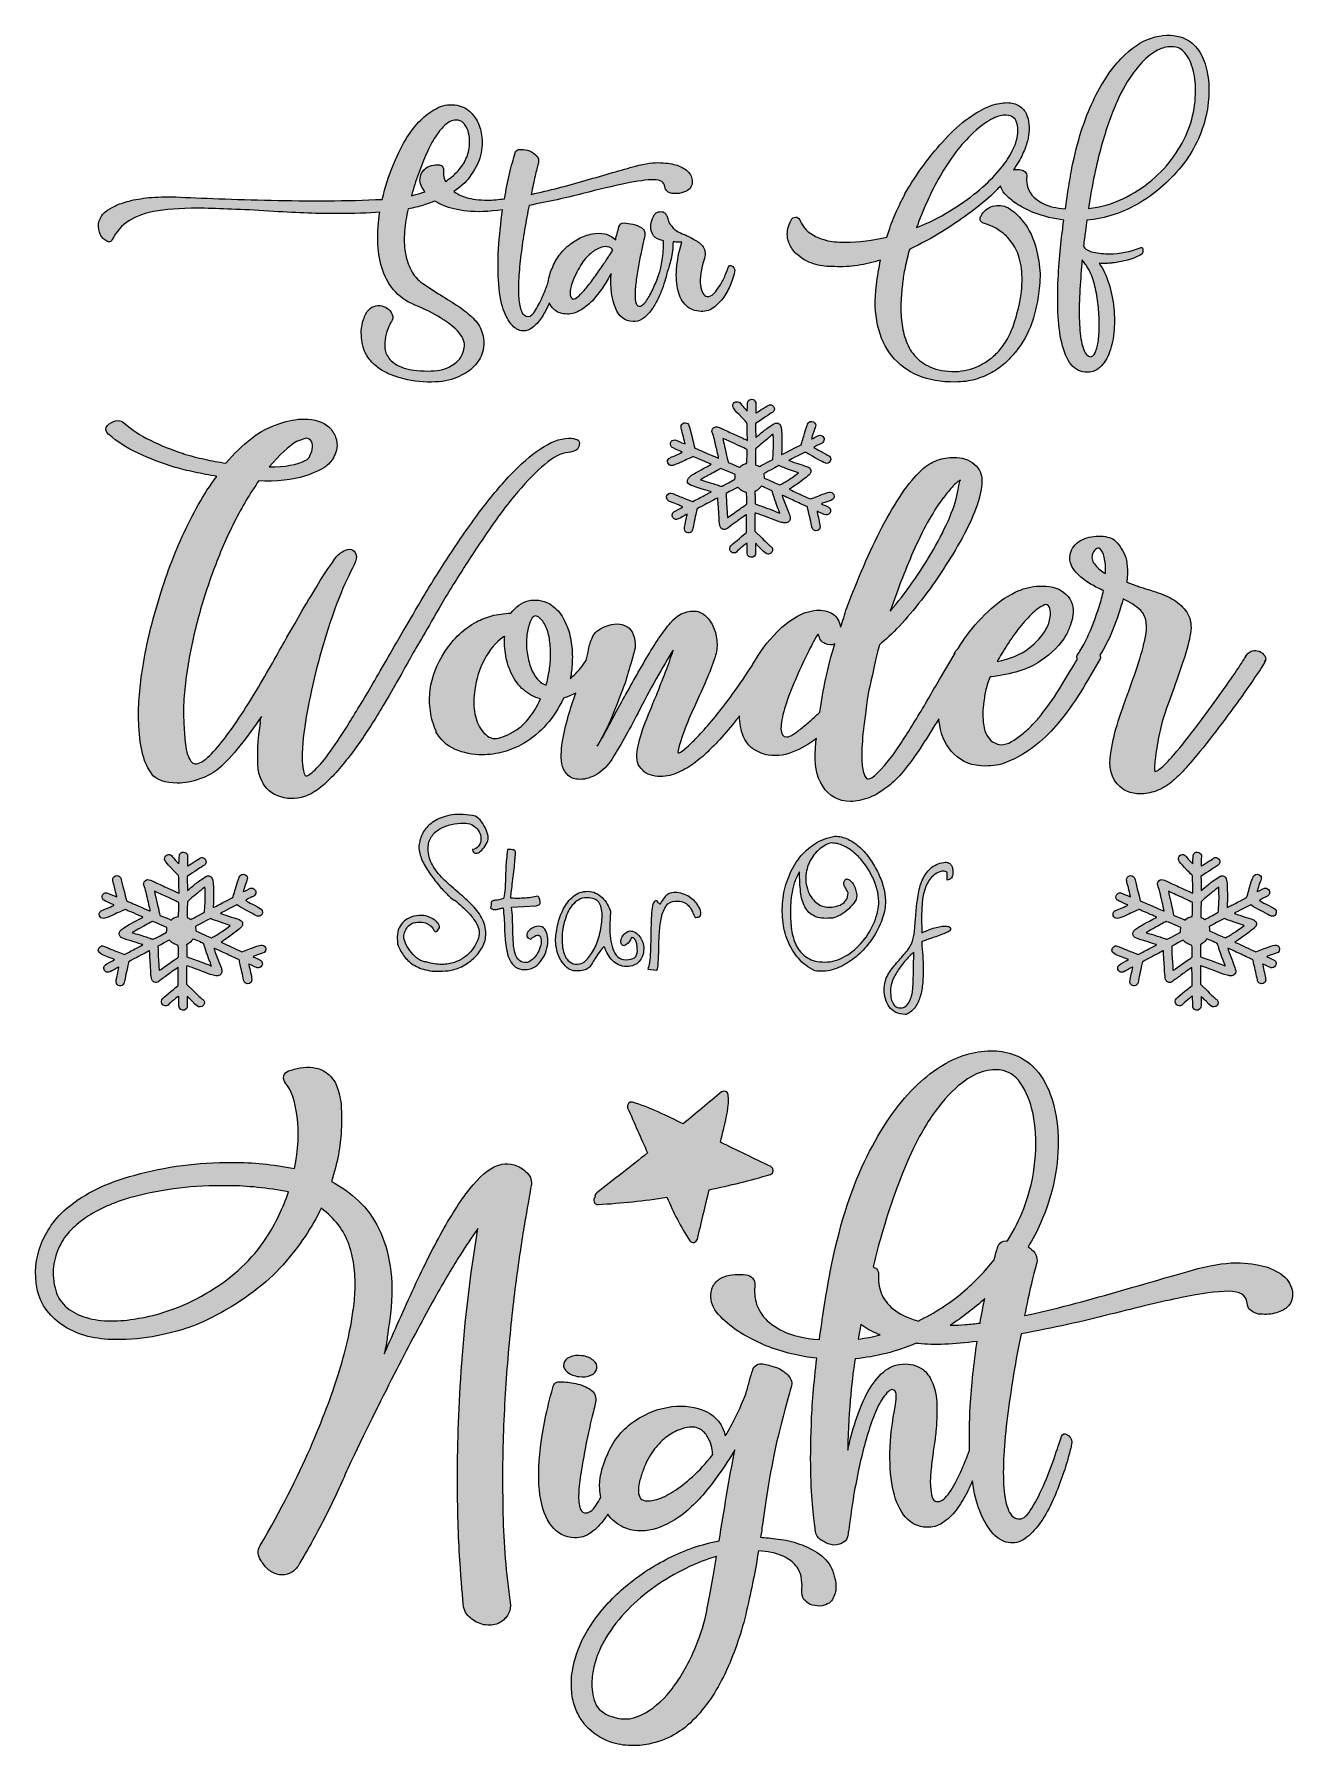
# Model space of a CAD drawing. Header units: inches. Extents: x 1.07 to 4.69, y -5.47 to -0.55.
import ezdxf

# ---------------------------------------------------------------- set-up
doc = ezdxf.new("R2010")
doc.units = ezdxf.units.IN
doc.header["$MEASUREMENT"] = 0
doc.layers.add('Layer 1', color=7, linetype='Continuous')

# ---------------------------------------------------------------- blocks, each defined once
blk = doc.blocks.new('block 2')
at = {"layer": 'Layer 1', "lineweight": 0}
for points, knots in [([(1.2846, -1.7002), (1.3077, -1.721), (1.3357, -1.739), (1.3684, -1.7541), (1.4012, -1.7693), (1.4367, -1.7829), (1.4751, -1.7949), (1.491, -1.7996), (1.5096, -1.8043), (1.5308, -1.8086), (1.5519, -1.813), (1.5733, -1.8172), (1.5949, -1.8212), (1.5749, -1.8468), (1.5571, -1.8739), (1.5416, -1.9027), (1.526, -1.9314), (1.5106, -1.9618), (1.4954, -1.9937), (1.4675, -2.056), (1.4433, -2.1219), (1.423, -2.1914), (1.4026, -2.2609), (1.388, -2.3264), (1.3792, -2.3879), (1.3752, -2.4158), (1.3724, -2.4426), (1.3708, -2.4681), (1.3692, -2.4937), (1.3692, -2.5173), (1.3708, -2.5388), (1.3724, -2.5716), (1.3762, -2.5991), (1.3822, -2.6215), (1.3882, -2.6438), (1.3968, -2.6622), (1.408, -2.6766), (1.408, -2.6766), (1.4068, -2.6766), (1.4068, -2.6766), (1.4219, -2.6942), (1.4467, -2.7029), (1.4811, -2.7029), (1.5026, -2.7029), (1.5244, -2.699), (1.5464, -2.691), (1.5683, -2.683), (1.5865, -2.673), (1.6009, -2.661), (1.62, -2.6442), (1.6402, -2.6225), (1.6614, -2.5957), (1.6825, -2.569), (1.7031, -2.5408), (1.7231, -2.5113), (1.7207, -2.5185), (1.7195, -2.5232), (1.7195, -2.5256), (1.7195, -2.5249), (1.7197, -2.5256), (1.7201, -2.528), (1.7205, -2.5304), (1.7199, -2.5356), (1.7183, -2.5436), (1.7111, -2.5995), (1.7103, -2.643), (1.7159, -2.6742), (1.7159, -2.6742), (1.7207, -2.6874), (1.7207, -2.6874), (1.7286, -2.7121), (1.745, -2.7295), (1.7698, -2.7395), (1.7945, -2.7495), (1.8205, -2.7501), (1.8476, -2.7413), (1.8716, -2.7333), (1.8968, -2.7155), (1.9231, -2.688), (1.9495, -2.6604), (1.9754, -2.6285), (2.001, -2.5921), (2.0265, -2.5558), (2.0507, -2.5183), (2.0735, -2.4795), (2.0962, -2.4408), (2.116, -2.4062), (2.1328, -2.3759), (2.1407, -2.3623), (2.1473, -2.3505), (2.1525, -2.3405), (2.1577, -2.3306), (2.1627, -2.322), (2.1675, -2.3148), (2.1675, -2.3148), (2.1831, -2.2884), (2.1831, -2.2884), (2.1967, -2.2645), (2.2136, -2.2349), (2.234, -2.1998), (2.2544, -2.1646), (2.2769, -2.1277), (2.3017, -2.089), (2.3264, -2.0502), (2.3524, -2.0111), (2.3796, -1.9716), (2.4067, -1.932), (2.4337, -1.8965), (2.4604, -1.8649), (2.4872, -1.8334), (2.5129, -1.8073), (2.5377, -1.7865), (2.5624, -1.7657), (2.5848, -1.7541), (2.6048, -1.7517), (2.6247, -1.7501), (2.6355, -1.743), (2.6371, -1.7302), (2.6387, -1.723), (2.6365, -1.718), (2.6305, -1.7152), (2.6246, -1.7124), (2.6164, -1.711), (2.606, -1.711), (2.5804, -1.7118), (2.5535, -1.722), (2.5251, -1.7416), (2.4968, -1.7611), (2.4678, -1.7865), (2.4383, -1.8176), (2.4087, -1.8488), (2.3792, -1.8843), (2.3496, -1.9242), (2.3201, -1.9642), (2.2919, -2.0045), (2.2652, -2.0452), (2.2384, -2.086), (2.2136, -2.1255), (2.1909, -2.1638), (2.1681, -2.2022), (2.1483, -2.2357), (2.1316, -2.2645), (2.1316, -2.2645), (2.1112, -2.2992), (2.1112, -2.2992), (2.0785, -2.3567), (2.0493, -2.407), (2.0238, -2.4502), (1.9982, -2.4933), (1.9756, -2.53), (1.9561, -2.5604), (1.9365, -2.5907), (1.9191, -2.6155), (1.904, -2.6347), (1.8888, -2.6538), (1.8752, -2.6678), (1.8632, -2.6766), (1.856, -2.6822), (1.8512, -2.6838), (1.8488, -2.6814), (1.8448, -2.675), (1.8423, -2.6636), (1.8411, -2.6472), (1.8399, -2.6309), (1.84, -2.6119), (1.8417, -2.5903), (1.8424, -2.5831), (1.8432, -2.575), (1.8441, -2.5658), (1.8448, -2.5566), (1.846, -2.5484), (1.8476, -2.5412), (1.8532, -2.5037), (1.861, -2.463), (1.871, -2.419), (1.881, -2.3751), (1.8924, -2.332), (1.9052, -2.2896), (1.9179, -2.2473), (1.9317, -2.2074), (1.9465, -2.1698), (1.9613, -2.1323), (1.9758, -2.1008), (1.9902, -2.0752), (1.9958, -2.0624), (1.9974, -2.0522), (1.995, -2.0446), (1.9926, -2.0371), (1.9882, -2.0325), (1.9818, -2.0309), (1.9754, -2.0293), (1.9674, -2.0311), (1.9579, -2.0363), (1.9483, -2.0415), (1.9391, -2.0504), (1.9303, -2.0632), (1.9303, -2.0632), (1.9315, -2.0632), (1.9315, -2.0632), (1.9155, -2.084), (1.9008, -2.1059), (1.8872, -2.1291), (1.8736, -2.1523), (1.8576, -2.1786), (1.8393, -2.2082), (1.8393, -2.2082), (1.8189, -2.2453), (1.8189, -2.2453), (1.8149, -2.2517), (1.8111, -2.2581), (1.8075, -2.2645), (1.8039, -2.2709), (1.8001, -2.2773), (1.7961, -2.2836), (1.7961, -2.2836), (1.7973, -2.2824), (1.7973, -2.2824), (1.7869, -2.3008), (1.7746, -2.3228), (1.7602, -2.3483), (1.7458, -2.3739), (1.7306, -2.4001), (1.7147, -2.4268), (1.6987, -2.4536), (1.6821, -2.4801), (1.665, -2.5065), (1.6478, -2.5328), (1.631, -2.5566), (1.6146, -2.5778), (1.5983, -2.5989), (1.5831, -2.6159), (1.5691, -2.6287), (1.5551, -2.6415), (1.5429, -2.6478), (1.5326, -2.6478), (1.5238, -2.6462), (1.5166, -2.6373), (1.511, -2.6209), (1.5054, -2.6045), (1.5018, -2.5744), (1.5002, -2.5304), (1.4986, -2.5089), (1.4986, -2.4859), (1.5002, -2.4615), (1.5018, -2.4372), (1.5046, -2.4122), (1.5086, -2.3867), (1.515, -2.3396), (1.5248, -2.2908), (1.538, -2.2405), (1.5511, -2.1902), (1.5667, -2.1407), (1.5847, -2.092), (1.6027, -2.0433), (1.6228, -1.9967), (1.6452, -1.9524), (1.6675, -1.9081), (1.6911, -1.8683), (1.7159, -1.8332), (1.7159, -1.8332), (1.7326, -1.8344), (1.7326, -1.8344), (1.7861, -1.8344), (1.8285, -1.8284), (1.8596, -1.8164), (1.8892, -1.8044), (1.9079, -1.7941), (1.9159, -1.7853), (1.9239, -1.7765), (1.9295, -1.7687), (1.9327, -1.7619), (1.9359, -1.7551), (1.9383, -1.7477), (1.9399, -1.7398), (1.9415, -1.7294), (1.9403, -1.7188), (1.9363, -1.708), (1.9323, -1.6972), (1.9259, -1.6875), (1.9171, -1.6786), (1.9004, -1.6635), (1.8764, -1.6559), (1.8453, -1.6559), (1.8237, -1.6559), (1.8005, -1.6603), (1.7758, -1.6691), (1.747, -1.6779), (1.7199, -1.692), (1.6943, -1.7116), (1.6687, -1.7312), (1.6444, -1.7549), (1.6212, -1.7829), (1.6005, -1.7797), (1.5801, -1.7759), (1.5601, -1.7715), (1.5402, -1.7671), (1.519, -1.7617), (1.4966, -1.7553), (1.4966, -1.7553), (1.4978, -1.7553), (1.4978, -1.7553), (1.4643, -1.7441), (1.4329, -1.7314), (1.4038, -1.717), (1.3746, -1.7026), (1.3497, -1.6863), (1.3289, -1.6679), (1.3201, -1.6607), (1.3117, -1.6583), (1.3038, -1.6607), (1.2958, -1.6631), (1.2878, -1.6679), (1.2798, -1.6751), (1.2742, -1.6815), (1.275, -1.6894), (1.2822, -1.699), (1.2822, -1.699), (1.2846, -1.7002), (1.2846, -1.7002)], [0, 0, 0, 0, 1, 1, 1, 2, 2, 2, 3, 3, 3, 4, 4, 4, 5, 5, 5, 6, 6, 6, 7, 7, 7, 8, 8, 8, 9, 9, 9, 10, 10, 10, 11, 11, 11, 12, 12, 12, 13, 13, 13, 14, 14, 14, 15, 15, 15, 16, 16, 16, 17, 17, 17, 18, 18, 18, 19, 19, 19, 20, 20, 20, 21, 21, 21, 22, 22, 22, 23, 23, 23, 24, 24, 24, 25, 25, 25, 26, 26, 26, 27, 27, 27, 28, 28, 28, 29, 29, 29, 30, 30, 30, 31, 31, 31, 32, 32, 32, 33, 33, 33, 34, 34, 34, 35, 35, 35, 36, 36, 36, 37, 37, 37, 38, 38, 38, 39, 39, 39, 40, 40, 40, 41, 41, 41, 42, 42, 42, 43, 43, 43, 44, 44, 44, 45, 45, 45, 46, 46, 46, 47, 47, 47, 48, 48, 48, 49, 49, 49, 50, 50, 50, 51, 51, 51, 52, 52, 52, 53, 53, 53, 54, 54, 54, 55, 55, 55, 56, 56, 56, 57, 57, 57, 58, 58, 58, 59, 59, 59, 60, 60, 60, 61, 61, 61, 62, 62, 62, 63, 63, 63, 64, 64, 64, 65, 65, 65, 66, 66, 66, 67, 67, 67, 68, 68, 68, 69, 69, 69, 70, 70, 70, 71, 71, 71, 72, 72, 72, 73, 73, 73, 74, 74, 74, 75, 75, 75, 76, 76, 76, 77, 77, 77, 78, 78, 78, 79, 79, 79, 80, 80, 80, 81, 81, 81, 82, 82, 82, 83, 83, 83, 84, 84, 84, 85, 85, 85, 86, 86, 86, 87, 87, 87, 88, 88, 88, 89, 89, 89, 90, 90, 90, 91, 91, 91, 92, 92, 92, 93, 93, 93, 94, 94, 94, 95, 95, 95, 96, 96, 96, 97, 97, 97, 98, 98, 98, 99, 99, 99, 100, 100, 100, 101, 101, 101, 102, 102, 102, 103, 103, 103, 104, 104, 104, 105, 105, 105, 106, 106, 106, 106]), ([(1.8261, -1.7194), (1.8261, -1.7194), (1.8249, -1.7206), (1.8249, -1.7206), (1.84, -1.7142), (1.8492, -1.711), (1.8524, -1.711), (1.8588, -1.711), (1.8636, -1.7142), (1.8668, -1.7206), (1.87, -1.727), (1.8708, -1.7346), (1.8692, -1.7433), (1.8676, -1.7497), (1.8654, -1.7559), (1.8626, -1.7619), (1.8598, -1.7679), (1.856, -1.7721), (1.8512, -1.7745), (1.8257, -1.7873), (1.7905, -1.7937), (1.7458, -1.7937), (1.7746, -1.7593), (1.8013, -1.7346), (1.8261, -1.7194)], [0, 0, 0, 0, 1, 1, 1, 2, 2, 2, 3, 3, 3, 4, 4, 4, 5, 5, 5, 6, 6, 6, 7, 7, 7, 8, 8, 8, 8])]:
    blk.add_open_spline(points, degree=3, knots=knots, dxfattribs=at)
blk = doc.blocks.new('block 3')
at = {"layer": 'Layer 1', "lineweight": 0}
for points, knots in [([(2.6108, -2.4022), (2.6116, -2.3991), (2.6121, -2.3969), (2.6126, -2.3957), (2.613, -2.3945), (2.6132, -2.3937), (2.6132, -2.3933), (2.6132, -2.3929), (2.6132, -2.3919), (2.6132, -2.3903), (2.6132, -2.3887), (2.6136, -2.3855), (2.6144, -2.3807), (2.6168, -2.3631), (2.6175, -2.3449), (2.6168, -2.3262), (2.6159, -2.3074), (2.6132, -2.2892), (2.6084, -2.2717), (2.6036, -2.2541), (2.5966, -2.2379), (2.5874, -2.2231), (2.5782, -2.2084), (2.5664, -2.1966), (2.5521, -2.1878), (2.5305, -2.1766), (2.5099, -2.1736), (2.4904, -2.1788), (2.4708, -2.184), (2.4542, -2.1958), (2.4406, -2.2142), (2.4199, -2.215), (2.4015, -2.2176), (2.3855, -2.2219), (2.3696, -2.2263), (2.3548, -2.2321), (2.3412, -2.2393), (2.3053, -2.2593), (2.2753, -2.2874), (2.2514, -2.3238), (2.2274, -2.3601), (2.213, -2.3971), (2.2082, -2.4346), (2.2058, -2.4554), (2.206, -2.4759), (2.2088, -2.4963), (2.2116, -2.5167), (2.2174, -2.536), (2.2262, -2.5544), (2.2262, -2.5544), (2.225, -2.5556), (2.225, -2.5556), (2.2378, -2.5788), (2.2562, -2.5955), (2.2801, -2.6059), (2.3041, -2.6163), (2.33, -2.6215), (2.358, -2.6215), (2.3787, -2.6215), (2.3993, -2.6187), (2.4197, -2.6131), (2.44, -2.6075), (2.459, -2.5995), (2.4766, -2.5891), (2.5269, -2.5588), (2.5652, -2.5153), (2.5916, -2.4586), (2.6041, -2.4548), (2.6157, -2.4499), (2.6267, -2.4442), (2.6191, -2.4659), (2.612, -2.4878), (2.6054, -2.5101), (2.5978, -2.5356), (2.592, -2.5612), (2.588, -2.5867), (2.5864, -2.5971), (2.5854, -2.6085), (2.585, -2.6209), (2.5846, -2.6333), (2.586, -2.6447), (2.5892, -2.655), (2.5924, -2.6654), (2.5978, -2.6742), (2.6054, -2.6814), (2.613, -2.6886), (2.6243, -2.6922), (2.6395, -2.6922), (2.6555, -2.6922), (2.6717, -2.6872), (2.688, -2.6772), (2.7044, -2.6672), (2.7186, -2.653), (2.7306, -2.6347), (2.7409, -2.6179), (2.7527, -2.5979), (2.7659, -2.5748), (2.7791, -2.5516), (2.7924, -2.5268), (2.806, -2.5005), (2.8228, -2.4677), (2.8402, -2.4354), (2.8581, -2.4034), (2.8761, -2.3715), (2.8923, -2.344), (2.9067, -2.3208), (2.9011, -2.3399), (2.8939, -2.3607), (2.8851, -2.3831), (2.8763, -2.4054), (2.8675, -2.4282), (2.8587, -2.4514), (2.8452, -2.4817), (2.8332, -2.5111), (2.8228, -2.5394), (2.8124, -2.5678), (2.806, -2.5919), (2.8036, -2.6119), (2.802, -2.6231), (2.8022, -2.6333), (2.8042, -2.6424), (2.8062, -2.6516), (2.8116, -2.6598), (2.8204, -2.667), (2.8204, -2.667), (2.8192, -2.667), (2.8192, -2.667), (2.8312, -2.6782), (2.8484, -2.6838), (2.8707, -2.6838), (2.8883, -2.6838), (2.9057, -2.6798), (2.9228, -2.6718), (2.94, -2.6638), (2.956, -2.6542), (2.9708, -2.643), (2.9855, -2.6319), (2.9989, -2.6203), (3.0109, -2.6083), (3.0229, -2.5963), (3.0329, -2.586), (3.0408, -2.5771), (3.0568, -2.5596), (3.073, -2.5406), (3.0894, -2.5203), (3.0922, -2.5167), (3.0949, -2.5132), (3.0977, -2.5096), (3.098, -2.5308), (3.1014, -2.5504), (3.1085, -2.5682), (3.1193, -2.5949), (3.1403, -2.6123), (3.1714, -2.6203), (3.1714, -2.6203), (3.1702, -2.6203), (3.1702, -2.6203), (3.1974, -2.6267), (3.2237, -2.6247), (3.2493, -2.6143), (3.2748, -2.6039), (3.298, -2.5907), (3.3188, -2.5748), (3.3188, -2.5748), (3.3176, -2.5807), (3.3176, -2.5807), (3.3176, -2.5848), (3.3172, -2.5903), (3.3164, -2.5975), (3.3164, -2.5975), (3.3164, -2.6035), (3.3164, -2.6035), (3.3116, -2.6466), (3.3184, -2.6828), (3.3368, -2.7119), (3.3551, -2.7411), (3.3819, -2.7557), (3.417, -2.7557), (3.4338, -2.7557), (3.4516, -2.7521), (3.4703, -2.7449), (3.4891, -2.7377), (3.5093, -2.7253), (3.5308, -2.7077), (3.5444, -2.6966), (3.5592, -2.681), (3.5751, -2.661), (3.5911, -2.6411), (3.6071, -2.6187), (3.6231, -2.5939), (3.6389, -2.5694), (3.6547, -2.544), (3.6706, -2.5179), (3.6713, -2.524), (3.6722, -2.5302), (3.6734, -2.5364), (3.6782, -2.5692), (3.6919, -2.5969), (3.7147, -2.6197), (3.7375, -2.6424), (3.7676, -2.6538), (3.8051, -2.6538), (3.8147, -2.6538), (3.8249, -2.653), (3.8357, -2.6514), (3.8465, -2.6498), (3.8562, -2.647), (3.865, -2.643), (3.8962, -2.6311), (3.9247, -2.6145), (3.9507, -2.5933), (3.9766, -2.5722), (3.9976, -2.5512), (4.0136, -2.5304), (4.0367, -2.5033), (4.0585, -2.4731), (4.0789, -2.44), (4.0992, -2.4068), (4.1178, -2.3755), (4.1346, -2.3459), (4.1359, -2.3429), (4.1354, -2.3393), (4.1335, -2.3352), (4.1466, -2.3152), (4.1586, -2.2921), (4.1693, -2.2657), (4.1829, -2.2321), (4.1933, -2.2014), (4.2005, -2.1734), (4.2204, -2.1822), (4.2374, -2.1934), (4.2514, -2.207), (4.2654, -2.2206), (4.2703, -2.2421), (4.2664, -2.2717), (4.2624, -2.2972), (4.2552, -2.3258), (4.2448, -2.3573), (4.2344, -2.3889), (4.2236, -2.4198), (4.2124, -2.4502), (4.1989, -2.4869), (4.1881, -2.519), (4.1801, -2.5466), (4.1721, -2.5742), (4.1665, -2.6031), (4.1633, -2.6335), (4.1609, -2.6638), (4.1679, -2.6882), (4.1843, -2.7065), (4.2007, -2.7249), (4.2224, -2.7341), (4.2496, -2.7341), (4.264, -2.7341), (4.2789, -2.7313), (4.2945, -2.7257), (4.3101, -2.7201), (4.3255, -2.7113), (4.3406, -2.6993), (4.3518, -2.6898), (4.3616, -2.6806), (4.37, -2.6718), (4.3784, -2.663), (4.3862, -2.6542), (4.3934, -2.6454), (4.4181, -2.6167), (4.4427, -2.5863), (4.467, -2.5544), (4.4914, -2.5225), (4.5137, -2.4923), (4.5341, -2.4639), (4.5545, -2.4356), (4.5714, -2.4112), (4.585, -2.3909), (4.5986, -2.3705), (4.607, -2.3571), (4.6102, -2.3507), (4.6102, -2.3507), (4.6066, -2.3543), (4.6066, -2.3543), (4.6114, -2.3487), (4.6118, -2.3429), (4.6078, -2.337), (4.6038, -2.331), (4.599, -2.3272), (4.5934, -2.3256), (4.5934, -2.3256), (4.5958, -2.3256), (4.5958, -2.3256), (4.5886, -2.3224), (4.5822, -2.3212), (4.5766, -2.322), (4.571, -2.3228), (4.5665, -2.3246), (4.5629, -2.3274), (4.5593, -2.3302), (4.5565, -2.333), (4.5545, -2.3358), (4.5525, -2.3386), (4.5515, -2.3404), (4.5515, -2.3411), (4.5515, -2.3411), (4.5539, -2.3376), (4.5539, -2.3376), (4.5499, -2.3447), (4.5409, -2.3587), (4.5269, -2.3795), (4.5129, -2.4003), (4.4964, -2.424), (4.4772, -2.4508), (4.458, -2.4775), (4.4371, -2.5061), (4.4143, -2.5364), (4.3915, -2.5668), (4.369, -2.5951), (4.3466, -2.6215), (4.3426, -2.6255), (4.3382, -2.6303), (4.3334, -2.6359), (4.3287, -2.6415), (4.3237, -2.6466), (4.3185, -2.6514), (4.3133, -2.6562), (4.3083, -2.6604), (4.3035, -2.664), (4.2987, -2.6676), (4.2951, -2.6694), (4.2927, -2.6694), (4.2911, -2.6694), (4.2905, -2.6646), (4.2909, -2.655), (4.2913, -2.6454), (4.2935, -2.6279), (4.2975, -2.6023), (4.3007, -2.5792), (4.3051, -2.5566), (4.3107, -2.5346), (4.3163, -2.5127), (4.3247, -2.4877), (4.3358, -2.4598), (4.3358, -2.4598), (4.3418, -2.443), (4.3418, -2.443), (4.3538, -2.4094), (4.3646, -2.3783), (4.3742, -2.3495), (4.3838, -2.3208), (4.3905, -2.2948), (4.3945, -2.2717), (4.3977, -2.2501), (4.3951, -2.2319), (4.3868, -2.2172), (4.3784, -2.2024), (4.3668, -2.19), (4.352, -2.18), (4.3372, -2.17), (4.3203, -2.1619), (4.3011, -2.1555), (4.2819, -2.1491), (4.2628, -2.1431), (4.2436, -2.1375), (4.2436, -2.1375), (4.2448, -2.1375), (4.2448, -2.1375), (4.2448, -2.1375), (4.2112, -2.1255), (4.2112, -2.1255), (4.2152, -2.0912), (4.2132, -2.065), (4.2053, -2.047), (4.1973, -2.0291), (4.1873, -2.0145), (4.1753, -2.0033), (4.1641, -1.9961), (4.149, -1.9925), (4.1298, -1.9925), (4.1114, -1.9925), (4.0942, -1.9969), (4.0783, -2.0057), (4.0623, -2.0145), (4.0523, -2.0277), (4.0483, -2.0452), (4.0459, -2.0564), (4.0473, -2.0672), (4.0525, -2.0776), (4.0577, -2.088), (4.0653, -2.0978), (4.0753, -2.1069), (4.0853, -2.1161), (4.0964, -2.1243), (4.1088, -2.1315), (4.1212, -2.1387), (4.133, -2.1447), (4.1442, -2.1495), (4.141, -2.1638), (4.1368, -2.1792), (4.1316, -2.1956), (4.1264, -2.212), (4.1206, -2.2285), (4.1142, -2.2453), (4.1078, -2.2621), (4.1008, -2.2781), (4.0932, -2.2932), (4.0857, -2.3084), (4.0783, -2.3212), (4.0711, -2.3316), (4.0671, -2.3356), (4.0663, -2.3402), (4.0687, -2.3453), (4.0688, -2.3457), (4.069, -2.3459), (4.0692, -2.3462), (4.0551, -2.3695), (4.0402, -2.3943), (4.0244, -2.4208), (4.006, -2.4516), (3.986, -2.4801), (3.9645, -2.5065), (3.9645, -2.5065), (3.9657, -2.5065), (3.9657, -2.5065), (3.9585, -2.5153), (3.9501, -2.5246), (3.9405, -2.5346), (3.9309, -2.5446), (3.9209, -2.5538), (3.9106, -2.5622), (3.9002, -2.5706), (3.8898, -2.5778), (3.8794, -2.5837), (3.869, -2.5897), (3.859, -2.5927), (3.8495, -2.5927), (3.8447, -2.5927), (3.8367, -2.5899), (3.8255, -2.5843), (3.8119, -2.5748), (3.8033, -2.559), (3.7998, -2.537), (3.7962, -2.5151), (3.7963, -2.4921), (3.8003, -2.4681), (3.8019, -2.4546), (3.8043, -2.4416), (3.8075, -2.4292), (3.8107, -2.4168), (3.8143, -2.4062), (3.8183, -2.3975), (3.8806, -2.3903), (3.9285, -2.3753), (3.9621, -2.3525), (3.9956, -2.3298), (4.0204, -2.3048), (4.0363, -2.2776), (4.0419, -2.2665), (4.0463, -2.2565), (4.0495, -2.2477), (4.0527, -2.2389), (4.0547, -2.2309), (4.0555, -2.2237), (4.0595, -2.1974), (4.0533, -2.1762), (4.0369, -2.1603), (4.0206, -2.1443), (3.9972, -2.1363), (3.9669, -2.1363), (3.9565, -2.1363), (3.9457, -2.1373), (3.9345, -2.1393), (3.9233, -2.1413), (3.9122, -2.1447), (3.901, -2.1495), (3.873, -2.1614), (3.8463, -2.1788), (3.8207, -2.2016), (3.7951, -2.2243), (3.772, -2.2499), (3.7512, -2.2783), (3.7423, -2.2905), (3.7341, -2.303), (3.7263, -2.3158), (3.7217, -2.319), (3.718, -2.3241), (3.7153, -2.3316), (3.7153, -2.3316), (3.7177, -2.3292), (3.7177, -2.3292), (3.7177, -2.3292), (3.6722, -2.4046), (3.6722, -2.4046), (3.6522, -2.4406), (3.6302, -2.4783), (3.6063, -2.5178), (3.5823, -2.5574), (3.56, -2.5919), (3.5392, -2.6215), (3.5033, -2.6678), (3.4797, -2.691), (3.4685, -2.691), (3.4645, -2.691), (3.4613, -2.6888), (3.4589, -2.6844), (3.4565, -2.68), (3.4545, -2.6746), (3.4529, -2.6682), (3.4513, -2.6618), (3.4503, -2.6548), (3.45, -2.6472), (3.4495, -2.6397), (3.4494, -2.6323), (3.4494, -2.6251), (3.4494, -2.5971), (3.4513, -2.568), (3.4553, -2.5376), (3.4593, -2.5073), (3.4625, -2.4825), (3.4649, -2.4633), (3.4649, -2.4633), (3.4673, -2.4454), (3.4673, -2.4454), (3.4737, -2.4182), (3.4795, -2.3923), (3.4847, -2.3675), (3.4899, -2.3428), (3.4949, -2.322), (3.4997, -2.3052), (3.5172, -2.2916), (3.5364, -2.2737), (3.5572, -2.2513), (3.5779, -2.2289), (3.5991, -2.204), (3.6207, -2.1764), (3.6422, -2.1489), (3.663, -2.1197), (3.683, -2.089), (3.7029, -2.0582), (3.7211, -2.0281), (3.7375, -1.9985), (3.7538, -1.969), (3.767, -1.9406), (3.777, -1.9135), (3.787, -1.8863), (3.7928, -1.8628), (3.7944, -1.8428), (3.796, -1.8172), (3.7888, -1.7981), (3.7728, -1.7853), (3.7568, -1.7725), (3.7373, -1.7661), (3.7141, -1.7661), (3.6981, -1.7661), (3.6822, -1.7689), (3.6662, -1.7745), (3.6502, -1.7801), (3.6351, -1.7897), (3.6207, -1.8032), (3.6023, -1.82), (3.5835, -1.8426), (3.5644, -1.8709), (3.5452, -1.8993), (3.5264, -1.931), (3.5081, -1.9662), (3.4897, -2.0013), (3.4719, -2.0389), (3.4548, -2.0788), (3.4376, -2.1187), (3.4214, -2.1587), (3.4062, -2.1986), (3.403, -2.2082), (3.4, -2.2178), (3.3972, -2.2273), (3.3944, -2.2369), (3.3914, -2.2461), (3.3883, -2.2549), (3.3851, -2.2373), (3.3779, -2.2248), (3.3667, -2.2172), (3.3555, -2.2096), (3.3419, -2.2058), (3.326, -2.2058), (3.306, -2.2058), (3.2854, -2.2116), (3.2643, -2.2231), (3.2431, -2.2347), (3.2237, -2.2497), (3.2062, -2.2681), (3.1782, -2.296), (3.1548, -2.327), (3.1361, -2.3609), (3.1356, -2.3617), (3.1353, -2.3626), (3.1348, -2.3635), (3.1183, -2.3895), (3.099, -2.4178), (3.0768, -2.4484), (3.048, -2.4879), (3.0193, -2.5237), (2.9905, -2.5556), (2.9889, -2.5572), (2.9841, -2.5622), (2.9761, -2.5706), (2.9682, -2.5789), (2.9598, -2.5873), (2.951, -2.5957), (2.9422, -2.6041), (2.9346, -2.6103), (2.9282, -2.6143), (2.9218, -2.6183), (2.9194, -2.6167), (2.921, -2.6095), (2.9274, -2.5839), (2.9354, -2.5594), (2.945, -2.5358), (2.9546, -2.5123), (2.965, -2.4889), (2.9761, -2.4657), (2.9865, -2.4426), (2.9963, -2.4202), (3.0055, -2.3986), (3.0147, -2.3771), (3.0225, -2.3559), (3.0289, -2.3352), (3.0329, -2.3208), (3.034, -2.3062), (3.0325, -2.2914), (3.0308, -2.2767), (3.0271, -2.2631), (3.0211, -2.2507), (3.0151, -2.2383), (3.0073, -2.2281), (2.9977, -2.2201), (2.9881, -2.2122), (2.9773, -2.2082), (2.9654, -2.2082), (2.9406, -2.2082), (2.9186, -2.2194), (2.8995, -2.2417), (2.8771, -2.2681), (2.8537, -2.3024), (2.8294, -2.3447), (2.805, -2.3871), (2.7813, -2.429), (2.7581, -2.4705), (2.7453, -2.4937), (2.7334, -2.5161), (2.7222, -2.5376), (2.711, -2.5592), (2.6998, -2.5788), (2.6886, -2.5963), (2.7078, -2.5628), (2.7238, -2.53), (2.7366, -2.4981), (2.7493, -2.4662), (2.7597, -2.4394), (2.7677, -2.4178), (2.7749, -2.3939), (2.7813, -2.3723), (2.7869, -2.3531), (2.7924, -2.334), (2.796, -2.3212), (2.7976, -2.3148), (2.7984, -2.2829), (2.7905, -2.2621), (2.7737, -2.2525), (2.7569, -2.2429), (2.7361, -2.2429), (2.7114, -2.2525), (2.6922, -2.2605), (2.68, -2.2707), (2.6749, -2.283), (2.6697, -2.2954), (2.6659, -2.3072), (2.6635, -2.3184), (2.6617, -2.3288), (2.6594, -2.3393), (2.6567, -2.3499), (2.6517, -2.3575), (2.6464, -2.365), (2.6407, -2.3723), (2.6319, -2.3835), (2.6219, -2.3935), (2.6108, -2.4022)], [0, 0, 0, 0, 1, 1, 1, 2, 2, 2, 3, 3, 3, 4, 4, 4, 5, 5, 5, 6, 6, 6, 7, 7, 7, 8, 8, 8, 9, 9, 9, 10, 10, 10, 11, 11, 11, 12, 12, 12, 13, 13, 13, 14, 14, 14, 15, 15, 15, 16, 16, 16, 17, 17, 17, 18, 18, 18, 19, 19, 19, 20, 20, 20, 21, 21, 21, 22, 22, 22, 23, 23, 23, 24, 24, 24, 25, 25, 25, 26, 26, 26, 27, 27, 27, 28, 28, 28, 29, 29, 29, 30, 30, 30, 31, 31, 31, 32, 32, 32, 33, 33, 33, 34, 34, 34, 35, 35, 35, 36, 36, 36, 37, 37, 37, 38, 38, 38, 39, 39, 39, 40, 40, 40, 41, 41, 41, 42, 42, 42, 43, 43, 43, 44, 44, 44, 45, 45, 45, 46, 46, 46, 47, 47, 47, 48, 48, 48, 49, 49, 49, 50, 50, 50, 51, 51, 51, 52, 52, 52, 53, 53, 53, 54, 54, 54, 55, 55, 55, 56, 56, 56, 57, 57, 57, 58, 58, 58, 59, 59, 59, 60, 60, 60, 61, 61, 61, 62, 62, 62, 63, 63, 63, 64, 64, 64, 65, 65, 65, 66, 66, 66, 67, 67, 67, 68, 68, 68, 69, 69, 69, 70, 70, 70, 71, 71, 71, 72, 72, 72, 73, 73, 73, 74, 74, 74, 75, 75, 75, 76, 76, 76, 77, 77, 77, 78, 78, 78, 79, 79, 79, 80, 80, 80, 81, 81, 81, 82, 82, 82, 83, 83, 83, 84, 84, 84, 85, 85, 85, 86, 86, 86, 87, 87, 87, 88, 88, 88, 89, 89, 89, 90, 90, 90, 91, 91, 91, 92, 92, 92, 93, 93, 93, 94, 94, 94, 95, 95, 95, 96, 96, 96, 97, 97, 97, 98, 98, 98, 99, 99, 99, 100, 100, 100, 101, 101, 101, 102, 102, 102, 103, 103, 103, 104, 104, 104, 105, 105, 105, 106, 106, 106, 107, 107, 107, 108, 108, 108, 109, 109, 109, 110, 110, 110, 111, 111, 111, 112, 112, 112, 113, 113, 113, 114, 114, 114, 115, 115, 115, 116, 116, 116, 117, 117, 117, 118, 118, 118, 119, 119, 119, 120, 120, 120, 121, 121, 121, 122, 122, 122, 123, 123, 123, 124, 124, 124, 125, 125, 125, 126, 126, 126, 127, 127, 127, 128, 128, 128, 129, 129, 129, 130, 130, 130, 131, 131, 131, 132, 132, 132, 133, 133, 133, 134, 134, 134, 135, 135, 135, 136, 136, 136, 137, 137, 137, 138, 138, 138, 139, 139, 139, 140, 140, 140, 141, 141, 141, 142, 142, 142, 143, 143, 143, 144, 144, 144, 145, 145, 145, 146, 146, 146, 147, 147, 147, 148, 148, 148, 149, 149, 149, 150, 150, 150, 151, 151, 151, 152, 152, 152, 153, 153, 153, 154, 154, 154, 155, 155, 155, 156, 156, 156, 157, 157, 157, 158, 158, 158, 159, 159, 159, 160, 160, 160, 161, 161, 161, 162, 162, 162, 163, 163, 163, 164, 164, 164, 165, 165, 165, 166, 166, 166, 167, 167, 167, 168, 168, 168, 169, 169, 169, 170, 170, 170, 171, 171, 171, 172, 172, 172, 173, 173, 173, 174, 174, 174, 175, 175, 175, 176, 176, 176, 177, 177, 177, 178, 178, 178, 179, 179, 179, 180, 180, 180, 181, 181, 181, 182, 182, 182, 183, 183, 183, 184, 184, 184, 185, 185, 185, 186, 186, 186, 187, 187, 187, 188, 188, 188, 189, 189, 189, 190, 190, 190, 191, 191, 191, 192, 192, 192, 193, 193, 193, 194, 194, 194, 195, 195, 195, 196, 196, 196, 197, 197, 197, 198, 198, 198, 199, 199, 199, 200, 200, 200, 201, 201, 201, 202, 202, 202, 203, 203, 203, 204, 204, 204, 205, 205, 205, 206, 206, 206, 207, 207, 207, 208, 208, 208, 209, 209, 209, 210, 210, 210, 211, 211, 211, 212, 212, 212, 213, 213, 213, 214, 214, 214, 215, 215, 215, 216, 216, 216, 217, 217, 217, 218, 218, 218, 219, 219, 219, 220, 220, 220, 221, 221, 221, 222, 222, 222, 223, 223, 223, 224, 224, 224, 225, 225, 225, 226, 226, 226, 227, 227, 227, 227]), ([(3.5973, -2.0369), (3.6225, -1.9786), (3.651, -1.927), (3.683, -1.8823), (3.683, -1.8823), (3.6842, -1.8823), (3.6842, -1.8823), (3.6906, -1.8735), (3.6987, -1.8633), (3.7087, -1.8518), (3.7187, -1.8402), (3.7269, -1.8336), (3.7333, -1.832), (3.7309, -1.8328), (3.7285, -1.8416), (3.7261, -1.8584), (3.7229, -1.8815), (3.7149, -1.9081), (3.7021, -1.938), (3.6893, -1.968), (3.6738, -1.9989), (3.6554, -2.0309), (3.637, -2.0628), (3.6171, -2.0942), (3.5955, -2.1249), (3.5739, -2.1557), (3.5524, -2.1834), (3.5308, -2.2082), (3.55, -2.1523), (3.5722, -2.0952), (3.5973, -2.0369)], [0, 0, 0, 0, 1, 1, 1, 2, 2, 2, 3, 3, 3, 4, 4, 4, 5, 5, 5, 6, 6, 6, 7, 7, 7, 8, 8, 8, 9, 9, 9, 10, 10, 10, 10]), ([(4.1208, -2.0764), (4.1124, -2.0668), (4.1094, -2.0568), (4.1118, -2.0464), (4.1134, -2.0401), (4.1166, -2.0349), (4.1214, -2.0309), (4.1262, -2.0269), (4.1302, -2.0261), (4.1334, -2.0285), (4.1454, -2.0381), (4.1509, -2.062), (4.1502, -2.1003), (4.139, -2.094), (4.1292, -2.086), (4.1208, -2.0764)], [0, 0, 0, 0, 1, 1, 1, 2, 2, 2, 3, 3, 3, 4, 4, 4, 5, 5, 5, 5]), ([(3.8674, -2.3052), (3.8786, -2.2876), (3.8904, -2.2711), (3.9028, -2.2555), (3.9151, -2.2399), (3.9279, -2.226), (3.9411, -2.2136), (3.9543, -2.2012), (3.9669, -2.193), (3.9788, -2.189), (3.9836, -2.1898), (3.9872, -2.1938), (3.9896, -2.201), (3.992, -2.2082), (3.9924, -2.2162), (3.9908, -2.2249), (3.99, -2.2313), (3.9886, -2.2375), (3.9866, -2.2435), (3.9846, -2.2495), (3.982, -2.2553), (3.9788, -2.2609), (3.9685, -2.28), (3.9517, -2.2984), (3.9285, -2.316), (3.9054, -2.3336), (3.8754, -2.3459), (3.8387, -2.3531), (3.8467, -2.3388), (3.8562, -2.3228), (3.8674, -2.3052)], [0, 0, 0, 0, 1, 1, 1, 2, 2, 2, 3, 3, 3, 4, 4, 4, 5, 5, 5, 6, 6, 6, 7, 7, 7, 8, 8, 8, 9, 9, 9, 10, 10, 10, 10]), ([(2.5509, -2.3795), (2.5493, -2.3867), (2.5479, -2.3939), (2.5467, -2.401), (2.5455, -2.4082), (2.5437, -2.415), (2.5413, -2.4214), (2.5301, -2.4174), (2.5205, -2.4098), (2.5125, -2.3986), (2.5045, -2.3875), (2.4983, -2.3747), (2.494, -2.3603), (2.4896, -2.3459), (2.4868, -2.331), (2.4856, -2.3154), (2.4844, -2.2998), (2.485, -2.2853), (2.4874, -2.2717), (2.489, -2.2589), (2.4924, -2.2467), (2.4976, -2.2351), (2.5027, -2.2236), (2.5093, -2.2198), (2.5173, -2.2237), (2.5261, -2.2293), (2.5333, -2.2377), (2.5389, -2.2489), (2.5445, -2.2601), (2.5485, -2.2729), (2.5509, -2.2872), (2.5533, -2.3016), (2.5545, -2.3168), (2.5545, -2.3328), (2.5545, -2.3487), (2.5533, -2.3643), (2.5509, -2.3795)], [0, 0, 0, 0, 1, 1, 1, 2, 2, 2, 3, 3, 3, 4, 4, 4, 5, 5, 5, 6, 6, 6, 7, 7, 7, 8, 8, 8, 9, 9, 9, 10, 10, 10, 11, 11, 11, 12, 12, 12, 12]), ([(2.4466, -2.5556), (2.4251, -2.5684), (2.4075, -2.5748), (2.3939, -2.5748), (2.3796, -2.5748), (2.366, -2.5652), (2.3532, -2.546), (2.3444, -2.5324), (2.3386, -2.5159), (2.3358, -2.4963), (2.333, -2.4767), (2.3332, -2.4562), (2.3364, -2.4346), (2.3404, -2.4042), (2.3496, -2.3753), (2.364, -2.3477), (2.3784, -2.3202), (2.3967, -2.2984), (2.4191, -2.2824), (2.4199, -2.2824), (2.4211, -2.2817), (2.4227, -2.28), (2.4211, -2.2984), (2.4221, -2.3174), (2.4257, -2.337), (2.4293, -2.3565), (2.4353, -2.3747), (2.4436, -2.3915), (2.452, -2.4082), (2.4632, -2.4228), (2.4772, -2.4352), (2.4911, -2.4476), (2.5073, -2.4562), (2.5257, -2.4609), (2.5049, -2.5065), (2.4786, -2.538), (2.4466, -2.5556)], [0, 0, 0, 0, 1, 1, 1, 2, 2, 2, 3, 3, 3, 4, 4, 4, 5, 5, 5, 6, 6, 6, 7, 7, 7, 8, 8, 8, 9, 9, 9, 10, 10, 10, 11, 11, 11, 12, 12, 12, 12]), ([(3.2271, -2.4891), (3.2339, -2.4663), (3.2429, -2.4418), (3.2541, -2.4154), (3.2653, -2.3891), (3.276, -2.3651), (3.2864, -2.3435), (3.2968, -2.322), (3.3058, -2.3044), (3.3134, -2.2908), (3.321, -2.2773), (3.3248, -2.2721), (3.3248, -2.2753), (3.3272, -2.288), (3.3333, -2.2968), (3.3433, -2.3016), (3.3533, -2.3064), (3.3627, -2.3068), (3.3715, -2.3028), (3.3611, -2.3364), (3.3525, -2.3693), (3.3457, -2.4016), (3.3389, -2.434), (3.3332, -2.4665), (3.3284, -2.4993), (3.322, -2.5049), (3.3144, -2.5117), (3.3056, -2.5196), (3.2968, -2.5276), (3.2878, -2.5354), (3.2786, -2.543), (3.2694, -2.5506), (3.2609, -2.557), (3.2529, -2.5622), (3.2449, -2.5674), (3.2385, -2.57), (3.2337, -2.57), (3.2225, -2.57), (3.2169, -2.5622), (3.2169, -2.5466), (3.2169, -2.531), (3.2203, -2.5119), (3.2271, -2.4891)], [0, 0, 0, 0, 1, 1, 1, 2, 2, 2, 3, 3, 3, 4, 4, 4, 5, 5, 5, 6, 6, 6, 7, 7, 7, 8, 8, 8, 9, 9, 9, 10, 10, 10, 11, 11, 11, 12, 12, 12, 13, 13, 13, 14, 14, 14, 14])]:
    blk.add_open_spline(points, degree=3, knots=knots, dxfattribs=at)
blk = doc.blocks.new('block 4')
at = {"layer": 'Layer 1', "lineweight": 0}
for points, knots in [([(2.4501, -3.8013), (2.4372, -3.798), (2.4253, -3.7971), (2.4145, -3.7988), (2.4145, -3.7988), (2.412, -3.8), (2.412, -3.8), (2.3861, -3.8059), (2.3594, -3.8253), (2.3318, -3.8583), (2.3043, -3.8913), (2.2763, -3.933), (2.2479, -3.9835), (2.2195, -4.034), (2.1909, -4.0906), (2.1621, -4.1532), (2.1333, -4.2158), (2.1047, -4.2797), (2.0763, -4.3448), (2.0805, -4.3264), (2.0834, -4.3102), (2.0851, -4.296), (2.0868, -4.2818), (2.0884, -4.2697), (2.0901, -4.2596), (2.0901, -4.2596), (2.0939, -4.2296), (2.0939, -4.2296), (2.0997, -4.1787), (2.0995, -4.133), (2.0932, -4.0924), (2.087, -4.052), (2.0761, -4.0161), (2.0607, -3.9848), (2.0452, -3.9535), (2.0258, -3.9267), (2.0025, -3.9046), (1.9791, -3.8825), (1.9532, -3.8639), (1.9248, -3.8489), (1.9415, -3.7946), (1.9507, -3.7462), (1.9524, -3.7036), (1.954, -3.661), (1.9532, -3.6302), (1.9499, -3.6109), (1.949, -3.6043), (1.9469, -3.5959), (1.9436, -3.5859), (1.9402, -3.5759), (1.9373, -3.5684), (1.9348, -3.5634), (1.9265, -3.55), (1.9169, -3.54), (1.906, -3.5333), (1.8952, -3.5266), (1.8837, -3.5225), (1.8716, -3.5208), (1.8595, -3.5191), (1.8472, -3.5195), (1.8346, -3.522), (1.8221, -3.5245), (1.8109, -3.5275), (1.8008, -3.5308), (1.7941, -3.5333), (1.7898, -3.5381), (1.7877, -3.5452), (1.7856, -3.5523), (1.7871, -3.5592), (1.7921, -3.5659), (1.8088, -3.5851), (1.82, -3.617), (1.8259, -3.6617), (1.8317, -3.7063), (1.8292, -3.7562), (1.8184, -3.8113), (1.7558, -3.7996), (1.6971, -3.7938), (1.6424, -3.7938), (1.5877, -3.7938), (1.5391, -3.7967), (1.4965, -3.8025), (1.4473, -3.8092), (1.4018, -3.8184), (1.36, -3.8301), (1.3166, -3.8418), (1.2795, -3.8554), (1.2486, -3.8708), (1.2177, -3.8863), (1.1916, -3.9027), (1.1703, -3.9203), (1.149, -3.9378), (1.1319, -3.9559), (1.119, -3.9747), (1.106, -3.9935), (1.0962, -4.0117), (1.0895, -4.0292), (1.0737, -4.0701), (1.0699, -4.1131), (1.0783, -4.1582), (1.0833, -4.1816), (1.0927, -4.2022), (1.1064, -4.2202), (1.1202, -4.2381), (1.1371, -4.2534), (1.1572, -4.2659), (1.1772, -4.2784), (1.1995, -4.2878), (1.2242, -4.2941), (1.2488, -4.3003), (1.2744, -4.3035), (1.3012, -4.3035), (1.3463, -4.3035), (1.3867, -4.2999), (1.4226, -4.2928), (1.4585, -4.2857), (1.489, -4.2776), (1.5141, -4.2684), (1.5433, -4.2584), (1.5696, -4.2467), (1.593, -4.2333), (1.6731, -4.1908), (1.7372, -4.1423), (1.7852, -4.0881), (1.8332, -4.0338), (1.8697, -3.9795), (1.8948, -3.9253), (1.934, -3.9545), (1.9607, -3.9896), (1.9749, -4.0305), (1.9824, -4.0522), (1.9874, -4.0745), (1.9899, -4.0975), (1.9924, -4.1204), (1.9933, -4.1411), (1.9924, -4.1595), (1.9916, -4.1812), (1.9895, -4.202), (1.9862, -4.2221), (1.9795, -4.2755), (1.9653, -4.3365), (1.9436, -4.4049), (1.9252, -4.4642), (1.8983, -4.5349), (1.8628, -4.6172), (1.8273, -4.6994), (1.7795, -4.7923), (1.7194, -4.8958), (1.7153, -4.9025), (1.7134, -4.9098), (1.7138, -4.9177), (1.7142, -4.9256), (1.7169, -4.9329), (1.7219, -4.9396), (1.7286, -4.9496), (1.7359, -4.9582), (1.7439, -4.9653), (1.7518, -4.9724), (1.762, -4.9772), (1.7745, -4.9797), (1.7854, -4.9814), (1.7956, -4.9799), (1.8052, -4.9753), (1.8148, -4.9707), (1.8225, -4.9638), (1.8284, -4.9547), (1.8584, -4.9046), (1.8851, -4.8561), (1.9085, -4.8094), (1.9319, -4.7626), (1.9528, -4.7176), (1.9711, -4.6741), (2.0204, -4.5715), (2.0646, -4.4817), (2.1039, -4.4049), (2.1431, -4.3281), (2.178, -4.2621), (2.2085, -4.207), (2.2389, -4.1519), (2.2654, -4.1064), (2.288, -4.0705), (2.3105, -4.0347), (2.3297, -4.0058), (2.3456, -3.9841), (2.323, -4.1211), (2.3076, -4.25), (2.2992, -4.3711), (2.2909, -4.4921), (2.2867, -4.6005), (2.2867, -4.6961), (2.2867, -4.7917), (2.289, -4.872), (2.2936, -4.9371), (2.2982, -5.0022), (2.3018, -5.0473), (2.3043, -5.0724), (2.3059, -5.0799), (2.3088, -5.0866), (2.313, -5.0924), (2.3172, -5.0982), (2.3222, -5.1032), (2.3281, -5.1074), (2.3397, -5.1166), (2.3531, -5.1222), (2.3681, -5.1243), (2.3832, -5.1264), (2.3965, -5.1241), (2.4082, -5.1175), (2.419, -5.1116), (2.4272, -5.1035), (2.4326, -5.093), (2.438, -5.0826), (2.4399, -5.0715), (2.4383, -5.0598), (2.4265, -4.9764), (2.4197, -4.8912), (2.4176, -4.8044), (2.4155, -4.7176), (2.4161, -4.633), (2.4195, -4.5508), (2.4228, -4.4686), (2.428, -4.3899), (2.4351, -4.3147), (2.4422, -4.2396), (2.4499, -4.1716), (2.4583, -4.1106), (2.4666, -4.0497), (2.4746, -3.9977), (2.4821, -3.9547), (2.4896, -3.9117), (2.495, -3.8806), (2.4984, -3.8614), (2.5017, -3.8481), (2.4979, -3.8355), (2.4871, -3.8238), (2.4754, -3.8122), (2.4631, -3.8046), (2.4501, -3.8013)], [0, 0, 0, 0, 1, 1, 1, 2, 2, 2, 3, 3, 3, 4, 4, 4, 5, 5, 5, 6, 6, 6, 7, 7, 7, 8, 8, 8, 9, 9, 9, 10, 10, 10, 11, 11, 11, 12, 12, 12, 13, 13, 13, 14, 14, 14, 15, 15, 15, 16, 16, 16, 17, 17, 17, 18, 18, 18, 19, 19, 19, 20, 20, 20, 21, 21, 21, 22, 22, 22, 23, 23, 23, 24, 24, 24, 25, 25, 25, 26, 26, 26, 27, 27, 27, 28, 28, 28, 29, 29, 29, 30, 30, 30, 31, 31, 31, 32, 32, 32, 33, 33, 33, 34, 34, 34, 35, 35, 35, 36, 36, 36, 37, 37, 37, 38, 38, 38, 39, 39, 39, 40, 40, 40, 41, 41, 41, 42, 42, 42, 43, 43, 43, 44, 44, 44, 45, 45, 45, 46, 46, 46, 47, 47, 47, 48, 48, 48, 49, 49, 49, 50, 50, 50, 51, 51, 51, 52, 52, 52, 53, 53, 53, 54, 54, 54, 55, 55, 55, 56, 56, 56, 57, 57, 57, 58, 58, 58, 59, 59, 59, 60, 60, 60, 61, 61, 61, 62, 62, 62, 63, 63, 63, 64, 64, 64, 65, 65, 65, 66, 66, 66, 67, 67, 67, 68, 68, 68, 69, 69, 69, 70, 70, 70, 71, 71, 71, 72, 72, 72, 73, 73, 73, 74, 74, 74, 75, 75, 75, 76, 76, 76, 77, 77, 77, 78, 78, 78, 79, 79, 79, 79]), ([(1.7733, -3.9466), (1.7624, -3.9691), (1.7499, -3.9912), (1.7357, -4.0129), (1.7165, -4.0422), (1.6933, -4.0695), (1.6662, -4.095), (1.6391, -4.1204), (1.609, -4.1434), (1.576, -4.1638), (1.5431, -4.1843), (1.508, -4.2014), (1.4709, -4.2152), (1.4337, -4.2289), (1.3955, -4.2388), (1.3563, -4.2446), (1.3312, -4.2488), (1.3062, -4.2505), (1.2811, -4.2496), (1.2561, -4.2488), (1.2331, -4.2448), (1.2123, -4.2377), (1.1914, -4.2306), (1.1736, -4.2204), (1.159, -4.207), (1.1444, -4.1937), (1.1346, -4.1762), (1.1296, -4.1544), (1.1238, -4.1294), (1.1227, -4.1064), (1.1265, -4.0856), (1.1302, -4.0647), (1.1367, -4.0457), (1.1459, -4.0286), (1.1551, -4.0115), (1.1667, -3.9962), (1.1809, -3.9829), (1.1951, -3.9695), (1.2102, -3.9578), (1.226, -3.9478), (1.2628, -3.9245), (1.3062, -3.9061), (1.3563, -3.8927), (1.3963, -3.8819), (1.4402, -3.8735), (1.4878, -3.8677), (1.5287, -3.8627), (1.5758, -3.8604), (1.6293, -3.8608), (1.6827, -3.8612), (1.7399, -3.8673), (1.8008, -3.8789), (1.7933, -3.9015), (1.7841, -3.924), (1.7733, -3.9466)], [0, 0, 0, 0, 1, 1, 1, 2, 2, 2, 3, 3, 3, 4, 4, 4, 5, 5, 5, 6, 6, 6, 7, 7, 7, 8, 8, 8, 9, 9, 9, 10, 10, 10, 11, 11, 11, 12, 12, 12, 13, 13, 13, 14, 14, 14, 15, 15, 15, 16, 16, 16, 17, 17, 17, 18, 18, 18, 18])]:
    blk.add_open_spline(points, degree=3, knots=knots, dxfattribs=at)
blk = doc.blocks.new('block 5')
at = {"layer": 'Layer 1', "lineweight": 0}
for points, knots in [([(3.3699, -4.9835), (3.3682, -4.9784), (3.367, -4.9738), (3.3662, -4.9697), (3.3587, -4.9496), (3.3459, -4.9334), (3.328, -4.9208), (3.31, -4.9083), (3.2908, -4.8985), (3.2704, -4.8914), (3.2499, -4.8843), (3.2295, -4.8795), (3.209, -4.877), (3.1885, -4.8745), (3.1716, -4.8728), (3.1583, -4.872), (3.16, -4.8653), (3.161, -4.859), (3.1614, -4.8532), (3.1618, -4.8474), (3.1624, -4.8415), (3.1633, -4.8357), (3.1791, -4.723), (3.1952, -4.6343), (3.2115, -4.5696), (3.2278, -4.5049), (3.2393, -4.4617), (3.2459, -4.44), (3.2501, -4.4283), (3.2472, -4.417), (3.2372, -4.4062), (3.2272, -4.3953), (3.2153, -4.3876), (3.2015, -4.383), (3.1877, -4.3784), (3.1754, -4.3753), (3.1646, -4.3736), (3.1579, -4.3719), (3.1518, -4.373), (3.1464, -4.3767), (3.141, -4.3805), (3.1374, -4.3853), (3.1357, -4.3911), (3.1324, -4.4003), (3.1293, -4.4105), (3.1264, -4.4218), (3.1234, -4.4331), (3.1203, -4.4446), (3.117, -4.4562), (3.1078, -4.4805), (3.0982, -4.5028), (3.0882, -4.5232), (3.0781, -4.5437), (3.0677, -4.5627), (3.0568, -4.5802), (3.0493, -4.5477), (3.031, -4.5245), (3.0018, -4.5107), (2.9725, -4.4969), (2.9398, -4.4921), (2.9034, -4.4963), (2.8671, -4.5005), (2.8316, -4.5141), (2.797, -4.537), (2.7623, -4.56), (2.7363, -4.5915), (2.7187, -4.6316), (2.7012, -4.6725), (2.6935, -4.7063), (2.6956, -4.733), (2.6963, -4.7417), (2.6975, -4.7497), (2.699, -4.7573), (2.6944, -4.7658), (2.6897, -4.7736), (2.6849, -4.7806), (2.6741, -4.7965), (2.6632, -4.8035), (2.6524, -4.8019), (2.6449, -4.801), (2.6399, -4.7942), (2.6374, -4.7812), (2.6349, -4.7683), (2.6344, -4.752), (2.6361, -4.7324), (2.6378, -4.7128), (2.6407, -4.6911), (2.6449, -4.6672), (2.649, -4.6435), (2.6534, -4.6199), (2.658, -4.5965), (2.6626, -4.5731), (2.6674, -4.5514), (2.6724, -4.5314), (2.6774, -4.5113), (2.6812, -4.4955), (2.6837, -4.4838), (2.6854, -4.4771), (2.6849, -4.4706), (2.6824, -4.4644), (2.6799, -4.4581), (2.6762, -4.4529), (2.6712, -4.4487), (2.6578, -4.4395), (2.643, -4.4333), (2.6267, -4.4299), (2.6104, -4.4266), (2.5964, -4.4249), (2.5848, -4.4249), (2.5714, -4.4233), (2.5635, -4.4291), (2.561, -4.4425), (2.5434, -4.5043), (2.5315, -4.5614), (2.5253, -4.614), (2.519, -4.6666), (2.5186, -4.7119), (2.524, -4.7499), (2.5294, -4.7879), (2.5405, -4.8177), (2.5572, -4.8395), (2.5739, -4.8611), (2.596, -4.8724), (2.6236, -4.8733), (2.6403, -4.8741), (2.6559, -4.8693), (2.6705, -4.8589), (2.6851, -4.8484), (2.6985, -4.8349), (2.7106, -4.8182), (2.7135, -4.8141), (2.7161, -4.8097), (2.7189, -4.8054), (2.7301, -4.8211), (2.7445, -4.8338), (2.7626, -4.8432), (2.7909, -4.8549), (2.8195, -4.857), (2.8483, -4.8495), (2.8771, -4.8419), (2.9049, -4.8282), (2.9316, -4.8081), (2.9625, -4.7839), (2.9909, -4.7545), (3.0168, -4.7198), (3.0426, -4.6852), (3.0652, -4.652), (3.0844, -4.6203), (3.076, -4.6629), (3.0681, -4.7065), (3.0606, -4.7512), (3.0531, -4.7958), (3.046, -4.8395), (3.0393, -4.882), (2.9884, -4.892), (2.9402, -4.9085), (2.8947, -4.9315), (2.8492, -4.9544), (2.8081, -4.9814), (2.7713, -5.0123), (2.7346, -5.0431), (2.7035, -5.0768), (2.678, -5.1131), (2.6526, -5.1494), (2.6348, -5.1855), (2.6248, -5.2214), (2.6181, -5.2464), (2.6146, -5.2688), (2.6142, -5.2884), (2.6138, -5.308), (2.6154, -5.3257), (2.6192, -5.3416), (2.6229, -5.3575), (2.6282, -5.3714), (2.6348, -5.3836), (2.6415, -5.3957), (2.6486, -5.4059), (2.6561, -5.4142), (2.6745, -5.4351), (2.6974, -5.4506), (2.725, -5.4606), (2.7467, -5.4673), (2.7665, -5.4708), (2.7845, -5.4712), (2.8024, -5.4716), (2.8197, -5.4702), (2.8365, -5.4668), (2.889, -5.456), (2.9335, -5.4312), (2.9698, -5.3923), (3.0061, -5.3535), (3.0364, -5.3074), (3.0606, -5.2539), (3.0848, -5.2005), (3.104, -5.1435), (3.1182, -5.083), (3.1324, -5.0225), (3.1437, -4.9651), (3.152, -4.9108), (3.1787, -4.9125), (3.2004, -4.9169), (3.2171, -4.924), (3.2338, -4.9311), (3.247, -4.9398), (3.2566, -4.9503), (3.2662, -4.9607), (3.2722, -4.9722), (3.2748, -4.9847), (3.2772, -4.9972), (3.2781, -5.0089), (3.2772, -5.0198), (3.2756, -5.034), (3.2775, -5.0442), (3.2829, -5.0505), (3.2883, -5.0567), (3.2944, -5.0615), (3.3011, -5.0649), (3.3094, -5.0682), (3.3186, -5.0699), (3.3286, -5.0699), (3.3461, -5.0682), (3.3582, -5.0617), (3.3649, -5.0505), (3.3716, -5.0392), (3.3749, -5.0273), (3.3749, -5.0148), (3.3749, -5.0089), (3.3745, -5.0033), (3.3737, -4.9979), (3.3728, -4.9924), (3.3716, -4.9876), (3.3699, -4.9835)], [0, 0, 0, 0, 1, 1, 1, 2, 2, 2, 3, 3, 3, 4, 4, 4, 5, 5, 5, 6, 6, 6, 7, 7, 7, 8, 8, 8, 9, 9, 9, 10, 10, 10, 11, 11, 11, 12, 12, 12, 13, 13, 13, 14, 14, 14, 15, 15, 15, 16, 16, 16, 17, 17, 17, 18, 18, 18, 19, 19, 19, 20, 20, 20, 21, 21, 21, 22, 22, 22, 23, 23, 23, 24, 24, 24, 25, 25, 25, 26, 26, 26, 27, 27, 27, 28, 28, 28, 29, 29, 29, 30, 30, 30, 31, 31, 31, 32, 32, 32, 33, 33, 33, 34, 34, 34, 35, 35, 35, 36, 36, 36, 37, 37, 37, 38, 38, 38, 39, 39, 39, 40, 40, 40, 41, 41, 41, 42, 42, 42, 43, 43, 43, 44, 44, 44, 45, 45, 45, 46, 46, 46, 47, 47, 47, 48, 48, 48, 49, 49, 49, 50, 50, 50, 51, 51, 51, 52, 52, 52, 53, 53, 53, 54, 54, 54, 55, 55, 55, 56, 56, 56, 57, 57, 57, 58, 58, 58, 59, 59, 59, 60, 60, 60, 61, 61, 61, 62, 62, 62, 63, 63, 63, 64, 64, 64, 65, 65, 65, 66, 66, 66, 67, 67, 67, 68, 68, 68, 69, 69, 69, 70, 70, 70, 71, 71, 71, 72, 72, 72, 73, 73, 73, 74, 74, 74, 75, 75, 75, 76, 76, 76, 77, 77, 77, 77]), ([(2.9623, -4.6979), (2.9427, -4.7155), (2.9243, -4.7297), (2.9072, -4.7405), (2.8901, -4.7514), (2.8744, -4.7589), (2.8602, -4.763), (2.846, -4.7672), (2.8348, -4.7685), (2.8264, -4.7668), (2.8189, -4.766), (2.8137, -4.7624), (2.8108, -4.7562), (2.8078, -4.7499), (2.8066, -4.7422), (2.807, -4.733), (2.8074, -4.7238), (2.8093, -4.7138), (2.8127, -4.7029), (2.816, -4.6921), (2.8197, -4.6812), (2.8239, -4.6704), (2.8323, -4.6495), (2.8421, -4.632), (2.8534, -4.6178), (2.8646, -4.6036), (2.8765, -4.5919), (2.889, -4.5827), (2.9016, -4.5736), (2.9135, -4.5669), (2.9247, -4.5627), (2.936, -4.5585), (2.9458, -4.556), (2.9542, -4.5552), (2.9683, -4.5543), (2.9796, -4.557), (2.988, -4.5633), (2.9963, -4.5696), (3.003, -4.5773), (3.008, -4.5865), (3.013, -4.5957), (3.0163, -4.6049), (3.018, -4.614), (3.0197, -4.6232), (3.0205, -4.6299), (3.0205, -4.6341), (3.0013, -4.6591), (2.9819, -4.6804), (2.9623, -4.6979)], [0, 0, 0, 0, 1, 1, 1, 2, 2, 2, 3, 3, 3, 4, 4, 4, 5, 5, 5, 6, 6, 6, 7, 7, 7, 8, 8, 8, 9, 9, 9, 10, 10, 10, 11, 11, 11, 12, 12, 12, 13, 13, 13, 14, 14, 14, 15, 15, 15, 16, 16, 16, 16]), ([(3.0162, -5.0166), (3.0107, -5.0446), (3.0059, -5.0699), (3.0018, -5.0924), (2.9942, -5.1275), (2.9815, -5.1652), (2.9636, -5.2057), (2.9456, -5.2462), (2.9241, -5.2821), (2.8991, -5.3134), (2.874, -5.3447), (2.8463, -5.3679), (2.8158, -5.3829), (2.7853, -5.398), (2.7538, -5.3984), (2.7212, -5.3842), (2.6995, -5.375), (2.6858, -5.3604), (2.6799, -5.3404), (2.6741, -5.3203), (2.672, -5.2995), (2.6737, -5.2778), (2.6753, -5.2627), (2.678, -5.2483), (2.6818, -5.2345), (2.6855, -5.2208), (2.6899, -5.2084), (2.6949, -5.1976), (2.7, -5.1851), (2.7062, -5.173), (2.7137, -5.1613), (2.7313, -5.1321), (2.7521, -5.1051), (2.7763, -5.0805), (2.8005, -5.0559), (2.8268, -5.0336), (2.8552, -5.0135), (2.8836, -4.9935), (2.9128, -4.9761), (2.9429, -4.9615), (2.9729, -4.9469), (3.0026, -4.9354), (3.0318, -4.9271), (3.0268, -4.9588), (3.0216, -4.9887), (3.0162, -5.0166)], [0, 0, 0, 0, 1, 1, 1, 2, 2, 2, 3, 3, 3, 4, 4, 4, 5, 5, 5, 6, 6, 6, 7, 7, 7, 8, 8, 8, 9, 9, 9, 10, 10, 10, 11, 11, 11, 12, 12, 12, 13, 13, 13, 14, 14, 14, 15, 15, 15, 15])]:
    blk.add_open_spline(points, degree=3, knots=knots, dxfattribs=at)
blk = doc.blocks.new('block 6')
at = {"layer": 'Layer 1', "lineweight": 0}
for points, knots in [([(4.6848, -4.1544), (4.6815, -4.1453), (4.6769, -4.1369), (4.671, -4.1294), (4.6577, -4.1152), (4.6393, -4.1039), (4.6159, -4.0956), (4.5959, -4.0889), (4.5696, -4.0847), (4.537, -4.0831), (4.5045, -4.0814), (4.464, -4.0868), (4.4156, -4.0993), (4.383, -4.1085), (4.3465, -4.119), (4.306, -4.1306), (4.2655, -4.1423), (4.2235, -4.1544), (4.1801, -4.167), (4.1367, -4.1795), (4.0927, -4.1916), (4.048, -4.2033), (4.0034, -4.215), (3.9597, -4.2254), (3.9172, -4.2346), (3.9238, -4.2012), (3.9301, -4.172), (3.9359, -4.1469), (3.9418, -4.1219), (3.9468, -4.1023), (3.951, -4.0881), (3.9535, -4.0806), (3.9537, -4.0728), (3.9516, -4.0649), (3.9495, -4.057), (3.9451, -4.0505), (3.9384, -4.0455), (3.9349, -4.0422), (3.9313, -4.0393), (3.9276, -4.0367), (3.9412, -4.0146), (3.9533, -3.992), (3.9635, -3.9685), (3.9819, -3.9263), (3.9952, -3.8842), (4.0036, -3.842), (4.0119, -3.7998), (4.0152, -3.7587), (4.0136, -3.7186), (4.0119, -3.6786), (4.0059, -3.6423), (3.9954, -3.6097), (3.985, -3.5771), (3.9698, -3.5496), (3.9497, -3.527), (3.9297, -3.5045), (3.9055, -3.4891), (3.8771, -3.4807), (3.8345, -3.4682), (3.7882, -3.4705), (3.7381, -3.4876), (3.688, -3.5047), (3.6387, -3.5385), (3.5903, -3.589), (3.5419, -3.6396), (3.4972, -3.7076), (3.4563, -3.7932), (3.4154, -3.8787), (3.3828, -3.9837), (3.3586, -4.1081), (3.3519, -4.1432), (3.3461, -4.177), (3.3411, -4.2095), (3.3361, -4.2421), (3.3315, -4.2734), (3.3273, -4.3035), (3.2831, -4.3001), (3.2484, -4.2922), (3.2234, -4.2797), (3.1983, -4.2671), (3.1796, -4.2532), (3.167, -4.2377), (3.1545, -4.2223), (3.1468, -4.2064), (3.1439, -4.1901), (3.141, -4.1739), (3.1403, -4.1599), (3.142, -4.1482), (3.1428, -4.1398), (3.1405, -4.1327), (3.1351, -4.1269), (3.1297, -4.1211), (3.1232, -4.1177), (3.1157, -4.1169), (3.1065, -4.116), (3.0963, -4.1158), (3.085, -4.1163), (3.0737, -4.1167), (3.0631, -4.1187), (3.0531, -4.1225), (3.0431, -4.1263), (3.0345, -4.1323), (3.0274, -4.1407), (3.0203, -4.149), (3.0163, -4.1599), (3.0155, -4.1732), (3.0138, -4.1941), (3.0211, -4.2135), (3.0374, -4.2315), (3.0537, -4.2494), (3.0719, -4.2651), (3.0919, -4.2784), (3.1153, -4.2934), (3.1424, -4.3076), (3.1733, -4.321), (3.2234, -4.3402), (3.2722, -4.3523), (3.3198, -4.3573), (3.3115, -4.4283), (3.3062, -4.4919), (3.3042, -4.5483), (3.3021, -4.6046), (3.3017, -4.6537), (3.3029, -4.6954), (3.3042, -4.7372), (3.3062, -4.7714), (3.3092, -4.7981), (3.3121, -4.8248), (3.3144, -4.844), (3.3161, -4.8557), (3.3177, -4.8657), (3.3223, -4.8733), (3.3298, -4.8783), (3.3357, -4.8824), (3.3434, -4.8866), (3.353, -4.8908), (3.3626, -4.895), (3.3732, -4.8954), (3.3849, -4.892), (3.4033, -4.8862), (3.4116, -4.8741), (3.41, -4.8557), (3.41, -4.8557), (3.4112, -4.8557), (3.4112, -4.8557), (3.4188, -4.7923), (3.4283, -4.733), (3.44, -4.6779), (3.445, -4.6545), (3.4507, -4.6312), (3.4569, -4.6078), (3.4632, -4.5844), (3.4699, -4.5623), (3.477, -4.5414), (3.4841, -4.5205), (3.492, -4.5022), (3.5008, -4.4863), (3.5095, -4.4704), (3.5189, -4.4583), (3.529, -4.45), (3.529, -4.45), (3.534, -4.4475), (3.534, -4.4475), (3.5365, -4.4467), (3.5398, -4.4475), (3.544, -4.45), (3.549, -4.455), (3.5498, -4.4684), (3.5465, -4.4901), (3.5365, -4.5401), (3.531, -4.5865), (3.5302, -4.6291), (3.5294, -4.6716), (3.5327, -4.7086), (3.5402, -4.7399), (3.5477, -4.7712), (3.5594, -4.796), (3.5753, -4.8144), (3.5911, -4.8328), (3.6112, -4.8424), (3.6354, -4.8432), (3.6521, -4.844), (3.6675, -4.8399), (3.6817, -4.8307), (3.6959, -4.8215), (3.7088, -4.8092), (3.7206, -4.7937), (3.7322, -4.7783), (3.7427, -4.7614), (3.7519, -4.743), (3.7574, -4.7318), (3.7624, -4.7208), (3.7671, -4.7097), (3.7722, -4.7454), (3.7792, -4.7741), (3.7882, -4.7956), (3.8007, -4.8257), (3.8136, -4.8478), (3.827, -4.862), (3.842, -4.8778), (3.8587, -4.8866), (3.8771, -4.8883), (3.8938, -4.8891), (3.9094, -4.8837), (3.924, -4.872), (3.9386, -4.8603), (3.9522, -4.8453), (3.9647, -4.8269), (3.9773, -4.8086), (3.9885, -4.7881), (3.9985, -4.7656), (4.0086, -4.743), (4.0173, -4.7211), (4.0248, -4.6998), (4.0324, -4.6785), (4.0384, -4.6593), (4.043, -4.6422), (4.0476, -4.6251), (4.0507, -4.6128), (4.0524, -4.6053), (4.0549, -4.5961), (4.0524, -4.5877), (4.0449, -4.5802), (4.0415, -4.5786), (4.0394, -4.5773), (4.0386, -4.5765), (4.0319, -4.5723), (4.0269, -4.574), (4.0236, -4.5815), (4.0203, -4.5915), (4.0142, -4.6096), (4.0054, -4.6359), (3.9967, -4.6622), (3.9864, -4.689), (3.9748, -4.7161), (3.9631, -4.7432), (3.951, -4.7672), (3.9384, -4.7881), (3.9259, -4.809), (3.9142, -4.8194), (3.9034, -4.8194), (3.8892, -4.8194), (3.8785, -4.8113), (3.8714, -4.795), (3.8643, -4.7787), (3.8597, -4.757), (3.8577, -4.7299), (3.8556, -4.7027), (3.8556, -4.6714), (3.8577, -4.6359), (3.8597, -4.6005), (3.8633, -4.5629), (3.8683, -4.5232), (3.8733, -4.4836), (3.8792, -4.4435), (3.8859, -4.403), (3.8925, -4.3625), (3.8996, -4.3239), (3.9071, -4.2872), (3.9998, -4.2697), (4.0854, -4.2509), (4.1639, -4.2308), (4.2423, -4.2108), (4.3104, -4.1947), (4.368, -4.1826), (4.4256, -4.1705), (4.4709, -4.1645), (4.5039, -4.1645), (4.5368, -4.1645), (4.5546, -4.1757), (4.5571, -4.1983), (4.5579, -4.2075), (4.5608, -4.2141), (4.5658, -4.2183), (4.5708, -4.2225), (4.5759, -4.2254), (4.5809, -4.2271), (4.5867, -4.2296), (4.5934, -4.2308), (4.6009, -4.2308), (4.6176, -4.2317), (4.6328, -4.2296), (4.6466, -4.2246), (4.6604, -4.2196), (4.6706, -4.2133), (4.6773, -4.2058), (4.684, -4.1966), (4.6875, -4.1876), (4.6879, -4.1789), (4.6883, -4.1701), (4.6873, -4.162), (4.6848, -4.1544)], [0, 0, 0, 0, 1, 1, 1, 2, 2, 2, 3, 3, 3, 4, 4, 4, 5, 5, 5, 6, 6, 6, 7, 7, 7, 8, 8, 8, 9, 9, 9, 10, 10, 10, 11, 11, 11, 12, 12, 12, 13, 13, 13, 14, 14, 14, 15, 15, 15, 16, 16, 16, 17, 17, 17, 18, 18, 18, 19, 19, 19, 20, 20, 20, 21, 21, 21, 22, 22, 22, 23, 23, 23, 24, 24, 24, 25, 25, 25, 26, 26, 26, 27, 27, 27, 28, 28, 28, 29, 29, 29, 30, 30, 30, 31, 31, 31, 32, 32, 32, 33, 33, 33, 34, 34, 34, 35, 35, 35, 36, 36, 36, 37, 37, 37, 38, 38, 38, 39, 39, 39, 40, 40, 40, 41, 41, 41, 42, 42, 42, 43, 43, 43, 44, 44, 44, 45, 45, 45, 46, 46, 46, 47, 47, 47, 48, 48, 48, 49, 49, 49, 50, 50, 50, 51, 51, 51, 52, 52, 52, 53, 53, 53, 54, 54, 54, 55, 55, 55, 56, 56, 56, 57, 57, 57, 58, 58, 58, 59, 59, 59, 60, 60, 60, 61, 61, 61, 62, 62, 62, 63, 63, 63, 64, 64, 64, 65, 65, 65, 66, 66, 66, 67, 67, 67, 68, 68, 68, 69, 69, 69, 70, 70, 70, 71, 71, 71, 72, 72, 72, 73, 73, 73, 74, 74, 74, 75, 75, 75, 76, 76, 76, 77, 77, 77, 78, 78, 78, 79, 79, 79, 80, 80, 80, 81, 81, 81, 82, 82, 82, 83, 83, 83, 84, 84, 84, 85, 85, 85, 86, 86, 86, 87, 87, 87, 88, 88, 88, 89, 89, 89, 90, 90, 90, 91, 91, 91, 92, 92, 92, 93, 93, 93, 94, 94, 94, 95, 95, 95, 96, 96, 96, 97, 97, 97, 97]), ([(3.5815, -3.7888), (3.6074, -3.7303), (3.6335, -3.6834), (3.6598, -3.6479), (3.6861, -3.6124), (3.7114, -3.5853), (3.7356, -3.5665), (3.7598, -3.5477), (3.7823, -3.536), (3.8032, -3.5314), (3.8241, -3.5268), (3.8416, -3.5262), (3.8558, -3.5296), (3.8775, -3.5346), (3.8961, -3.5496), (3.9115, -3.5746), (3.927, -3.5997), (3.9378, -3.6306), (3.9441, -3.6673), (3.9503, -3.704), (3.9514, -3.7449), (3.9472, -3.79), (3.943, -3.8351), (3.9322, -3.8806), (3.9147, -3.9265), (3.9029, -3.9575), (3.8873, -3.9884), (3.868, -4.0193), (3.8669, -4.0193), (3.8656, -4.0192), (3.8646, -4.0192), (3.8529, -4.0192), (3.8449, -4.0246), (3.8408, -4.0355), (3.837, -4.0475), (3.8332, -4.0605), (3.8295, -4.074), (3.8036, -4.1071), (3.7741, -4.138), (3.7406, -4.1663), (3.702, -4.199), (3.6588, -4.2269), (3.6114, -4.2502), (3.6098, -4.2498), (3.6081, -4.2495), (3.6066, -4.249), (3.579, -4.2402), (3.5569, -4.2292), (3.5402, -4.2158), (3.5235, -4.2025), (3.5118, -4.187), (3.5052, -4.1695), (3.4985, -4.1519), (3.496, -4.1344), (3.4976, -4.1169), (3.4985, -4.1102), (3.4964, -4.1046), (3.4914, -4.1), (3.4885, -4.0973), (3.4852, -4.0956), (3.4815, -4.0944), (3.4893, -4.0622), (3.4974, -4.0316), (3.5058, -4.0029), (3.5304, -3.9186), (3.5557, -3.8472), (3.5815, -3.7888)], [0, 0, 0, 0, 1, 1, 1, 2, 2, 2, 3, 3, 3, 4, 4, 4, 5, 5, 5, 6, 6, 6, 7, 7, 7, 8, 8, 8, 9, 9, 9, 10, 10, 10, 11, 11, 11, 12, 12, 12, 13, 13, 13, 14, 14, 14, 15, 15, 15, 16, 16, 16, 17, 17, 17, 18, 18, 18, 19, 19, 19, 20, 20, 20, 21, 21, 21, 22, 22, 22, 22]), ([(3.7894, -4.2559), (3.7752, -4.2576), (3.7612, -4.259), (3.7475, -4.2603), (3.7337, -4.2615), (3.721, -4.2621), (3.7093, -4.2621), (3.7073, -4.2621), (3.7056, -4.262), (3.7037, -4.262), (3.7389, -4.2394), (3.772, -4.2139), (3.803, -4.1854), (3.7982, -4.2081), (3.7937, -4.2315), (3.7894, -4.2559)], [0, 0, 0, 0, 1, 1, 1, 2, 2, 2, 3, 3, 3, 4, 4, 4, 5, 5, 5, 5]), ([(3.4464, -4.2597), (3.4606, -4.2704), (3.4775, -4.28), (3.4976, -4.2884), (3.499, -4.289), (3.5006, -4.2895), (3.502, -4.29), (3.4814, -4.2951), (3.4604, -4.2994), (3.4388, -4.3022), (3.4413, -4.2878), (3.4438, -4.2736), (3.4464, -4.2597)], [0, 0, 0, 0, 1, 1, 1, 2, 2, 2, 3, 3, 3, 4, 4, 4, 4]), ([(3.7293, -4.6935), (3.7193, -4.7148), (3.7087, -4.7332), (3.6974, -4.7487), (3.6861, -4.7641), (3.675, -4.771), (3.6642, -4.7693), (3.6584, -4.7685), (3.6542, -4.7641), (3.6517, -4.7562), (3.6492, -4.7482), (3.6475, -4.7378), (3.6467, -4.7249), (3.6458, -4.7119), (3.6462, -4.6973), (3.6479, -4.681), (3.6496, -4.6648), (3.6517, -4.6474), (3.6542, -4.6291), (3.655, -4.6224), (3.6561, -4.6151), (3.6573, -4.6072), (3.6586, -4.5992), (3.6596, -4.5919), (3.6604, -4.5852), (3.6613, -4.5769), (3.6621, -4.5685), (3.663, -4.5602), (3.6654, -4.5351), (3.6661, -4.5097), (3.6648, -4.4838), (3.6636, -4.4579), (3.6571, -4.4345), (3.6454, -4.4137), (3.6379, -4.4003), (3.6291, -4.3909), (3.6191, -4.3855), (3.6091, -4.3801), (3.5995, -4.3765), (3.5903, -4.3749), (3.5795, -4.3732), (3.5686, -4.3732), (3.5578, -4.3749), (3.5385, -4.3773), (3.521, -4.3865), (3.5052, -4.4024), (3.4893, -4.4183), (3.4753, -4.4377), (3.4632, -4.4606), (3.4511, -4.4836), (3.4404, -4.5093), (3.4313, -4.5376), (3.4221, -4.566), (3.4146, -4.594), (3.4087, -4.6215), (3.4104, -4.5598), (3.4133, -4.5066), (3.4175, -4.4619), (3.4217, -4.4172), (3.4258, -4.3828), (3.43, -4.3586), (3.4909, -4.3529), (3.5494, -4.3379), (3.6059, -4.314), (3.6078, -4.3142), (3.6096, -4.3145), (3.6116, -4.3147), (3.6575, -4.3197), (3.7139, -4.3177), (3.7807, -4.3085), (3.7715, -4.3711), (3.765, -4.4335), (3.7612, -4.4957), (3.7585, -4.5404), (3.758, -4.5819), (3.7594, -4.6204), (3.7583, -4.6233), (3.7574, -4.626), (3.7562, -4.6291), (3.7483, -4.6508), (3.7393, -4.6723), (3.7293, -4.6935)], [0, 0, 0, 0, 1, 1, 1, 2, 2, 2, 3, 3, 3, 4, 4, 4, 5, 5, 5, 6, 6, 6, 7, 7, 7, 8, 8, 8, 9, 9, 9, 10, 10, 10, 11, 11, 11, 12, 12, 12, 13, 13, 13, 14, 14, 14, 15, 15, 15, 16, 16, 16, 17, 17, 17, 18, 18, 18, 19, 19, 19, 20, 20, 20, 21, 21, 21, 22, 22, 22, 23, 23, 23, 24, 24, 24, 25, 25, 25, 26, 26, 26, 27, 27, 27, 27])]:
    blk.add_open_spline(points, degree=3, knots=knots, dxfattribs=at)
blk = doc.blocks.new('block 7')
at = {"layer": 'Layer 1', "lineweight": 0}
for points, knots in [([(3.0014, -1.8732), (2.9913, -1.8784), (2.9783, -1.8853), (2.9687, -1.8904), (2.9687, -1.8904), (2.9632, -1.8934), (2.9632, -1.8934), (2.9632, -1.8934), (2.9443, -1.8859), (2.9443, -1.8859), (2.9338, -1.8818), (2.92, -1.8763), (2.9135, -1.8735), (2.9002, -1.8678), (2.8986, -1.8675), (2.894, -1.87), (2.8852, -1.8748), (2.8857, -1.8872), (2.8948, -1.8917), (2.8978, -1.8932), (2.92, -1.9023), (2.9275, -1.9052), (2.9314, -1.9067), (2.9347, -1.908), (2.9349, -1.9081), (2.9351, -1.9083), (2.9251, -1.9139), (2.9128, -1.9207), (2.9066, -1.9241), (2.9046, -1.9266), (2.9042, -1.9312), (2.9039, -1.9353), (2.9052, -1.9387), (2.9081, -1.9414), (2.9109, -1.9439), (2.9124, -1.9445), (2.9161, -1.9445), (2.9197, -1.9445), (2.9223, -1.9433), (2.9343, -1.9364), (2.9438, -1.9311), (2.9475, -1.9292), (2.9475, -1.9296), (2.9475, -1.9298), (2.9459, -1.9373), (2.9438, -1.9463), (2.939, -1.9685), (2.9388, -1.9693), (2.9391, -1.9728), (2.9401, -1.9847), (2.9571, -1.9875), (2.9617, -1.9765), (2.9622, -1.9753), (2.9629, -1.9725), (2.9634, -1.9701), (2.9639, -1.9676), (2.9658, -1.9587), (2.9676, -1.9503), (2.9694, -1.9419), (2.9719, -1.9306), (2.973, -1.925), (2.974, -1.9195), (2.9752, -1.9147), (2.9756, -1.9143), (2.9765, -1.9135), (2.9832, -1.9098), (2.9986, -1.9019), (3.0049, -1.8987), (3.0157, -1.8929), (3.0225, -1.8892), (3.0294, -1.8856), (3.0352, -1.8826), (3.0354, -1.8826), (3.0356, -1.8826), (3.0357, -1.8853), (3.0357, -1.8886), (3.0357, -1.892), (3.0361, -1.8989), (3.0366, -1.9039), (3.037, -1.909), (3.0377, -1.9202), (3.0383, -1.9286), (3.0402, -1.9642), (3.0406, -1.9664), (3.0457, -1.9708), (3.0493, -1.9739), (3.0551, -1.9749), (3.0588, -1.973), (3.0594, -1.9727), (3.0664, -1.9675), (3.0747, -1.9614), (3.0828, -1.9553), (3.0949, -1.9465), (3.1015, -1.9418), (3.1172, -1.9309), (3.1173, -1.9308), (3.1175, -1.931), (3.1176, -1.9311), (3.1178, -1.9428), (3.1178, -1.9569), (3.1178, -1.9569), (3.118, -1.9827), (3.118, -1.9827), (3.118, -1.9827), (3.1132, -1.9863), (3.1132, -1.9863), (3.1053, -1.9922), (3.0741, -2.0183), (3.0723, -2.0206), (3.069, -2.0247), (3.0685, -2.0297), (3.0709, -2.0345), (3.073, -2.0386), (3.0761, -2.0407), (3.0803, -2.041), (3.0848, -2.0414), (3.0878, -2.0401), (3.0912, -2.0363), (3.0938, -2.0333), (3.118, -2.013), (3.1188, -2.013), (3.1193, -2.013), (3.1201, -2.0272), (3.12, -2.037), (3.1199, -2.0436), (3.1201, -2.0447), (3.1211, -2.047), (3.1247, -2.0543), (3.1352, -2.056), (3.1406, -2.05), (3.1438, -2.0465), (3.1439, -2.0461), (3.1438, -2.0295), (3.1438, -2.0295), (3.1437, -2.0142), (3.1437, -2.0142), (3.1437, -2.0142), (3.1461, -2.0161), (3.1461, -2.0161), (3.1474, -2.0172), (3.1527, -2.0225), (3.158, -2.028), (3.1706, -2.0412), (3.1749, -2.0443), (3.1806, -2.0444), (3.1891, -2.0446), (3.1954, -2.0356), (3.1922, -2.0277), (3.1911, -2.025), (3.1901, -2.0238), (3.1866, -2.0216), (3.1851, -2.0206), (3.1743, -2.0104), (3.1628, -1.999), (3.1628, -1.999), (3.1419, -1.9783), (3.1419, -1.9783), (3.1419, -1.9783), (3.1418, -1.952), (3.1418, -1.952), (3.1417, -1.9269), (3.1418, -1.9256), (3.1428, -1.926), (3.1494, -1.928), (3.179, -1.9387), (3.19, -1.9431), (3.2125, -1.9521), (3.2204, -1.9544), (3.2285, -1.9544), (3.2338, -1.9544), (3.2364, -1.9536), (3.2394, -1.9509), (3.2422, -1.9484), (3.2436, -1.945), (3.2436, -1.9407), (3.2436, -1.9375), (3.2405, -1.9285), (3.2318, -1.9068), (3.2269, -1.8947), (3.2206, -1.8771), (3.2206, -1.8759), (3.2206, -1.8757), (3.2208, -1.8756), (3.2211, -1.8756), (3.2218, -1.8756), (3.2437, -1.8856), (3.2546, -1.8908), (3.2645, -1.8955), (3.2835, -1.9043), (3.2887, -1.9066), (3.291, -1.9075), (3.293, -1.9085), (3.2931, -1.9085), (3.2932, -1.9086), (3.2937, -1.9114), (3.2944, -1.9148), (3.295, -1.9181), (3.2967, -1.926), (3.2982, -1.9322), (3.2997, -1.9384), (3.3022, -1.9491), (3.3036, -1.956), (3.305, -1.963), (3.3066, -1.9696), (3.3071, -1.9708), (3.3076, -1.972), (3.3089, -1.9738), (3.3101, -1.9749), (3.3175, -1.9815), (3.3297, -1.9761), (3.3297, -1.9661), (3.3297, -1.9632), (3.3251, -1.9407), (3.3221, -1.9286), (3.3211, -1.9246), (3.3205, -1.9212), (3.3207, -1.9212), (3.3214, -1.9212), (3.3394, -1.9292), (3.3413, -1.9302), (3.3452, -1.9327), (3.3515, -1.9321), (3.3553, -1.929), (3.3603, -1.9249), (3.3612, -1.9181), (3.3575, -1.9126), (3.356, -1.9103), (3.3513, -1.9079), (3.3384, -1.9023), (3.3355, -1.9011), (3.3331, -1.8999), (3.3331, -1.8997), (3.3331, -1.899), (3.3501, -1.8928), (3.3602, -1.89), (3.3681, -1.8877), (3.3719, -1.8799), (3.3684, -1.873), (3.3662, -1.8684), (3.3605, -1.8655), (3.3557, -1.8663), (3.3516, -1.8671), (3.3377, -1.8717), (3.3294, -1.875), (3.3248, -1.8768), (3.3165, -1.88), (3.3111, -1.8821), (3.3111, -1.8821), (3.3011, -1.8858), (3.3011, -1.8858), (3.3011, -1.8858), (3.2908, -1.8811), (3.2908, -1.8811), (3.2852, -1.8785), (3.2733, -1.873), (3.2645, -1.8688), (3.2557, -1.8647), (3.2468, -1.8605), (3.2447, -1.8596), (3.2427, -1.8586), (3.2408, -1.8578), (3.2408, -1.8576), (3.2408, -1.8574), (3.243, -1.856), (3.2458, -1.8545), (3.2582, -1.8474), (3.2917, -1.8226), (3.2978, -1.8161), (3.3008, -1.8129), (3.3018, -1.8114), (3.3025, -1.8089), (3.3037, -1.8048), (3.3031, -1.8016), (3.3008, -1.7984), (3.2981, -1.7949), (3.296, -1.7937), (3.2878, -1.7912), (3.2817, -1.7893), (3.2428, -1.7765), (3.2404, -1.7756), (3.2386, -1.7749), (3.2378, -1.7753), (3.2655, -1.7614), (3.2655, -1.7614), (3.2864, -1.7508), (3.2864, -1.7508), (3.2864, -1.7508), (3.2907, -1.7535), (3.2907, -1.7535), (3.299, -1.7587), (3.3289, -1.7753), (3.3405, -1.7809), (3.3474, -1.7842), (3.3507, -1.7842), (3.3556, -1.7809), (3.3611, -1.7772), (3.3616, -1.7676), (3.3567, -1.763), (3.3558, -1.7623), (3.3479, -1.7577), (3.3388, -1.7528), (3.3155, -1.7404), (3.3115, -1.7382), (3.3117, -1.7375), (3.3119, -1.7368), (3.3284, -1.7278), (3.3296, -1.7277), (3.3315, -1.7277), (3.3347, -1.7259), (3.3371, -1.7235), (3.3404, -1.7202), (3.3417, -1.716), (3.3407, -1.7118), (3.3399, -1.708), (3.336, -1.704), (3.3324, -1.7031), (3.3278, -1.7018), (3.3252, -1.7026), (3.3148, -1.7081), (3.3096, -1.7109), (3.3052, -1.7131), (3.3051, -1.713), (3.3043, -1.7123), (3.3117, -1.6885), (3.3151, -1.6809), (3.3174, -1.6758), (3.3173, -1.6712), (3.3147, -1.6675), (3.3105, -1.6615), (3.301, -1.6607), (3.2961, -1.666), (3.293, -1.6692), (3.2874, -1.6851), (3.2822, -1.7047), (3.2804, -1.711), (3.2782, -1.7192), (3.277, -1.723), (3.277, -1.723), (3.2749, -1.7297), (3.2749, -1.7297), (3.2749, -1.7297), (3.2549, -1.7399), (3.2549, -1.7399), (3.2439, -1.7455), (3.2312, -1.7519), (3.2267, -1.7542), (3.2207, -1.7573), (3.2186, -1.7582), (3.2185, -1.7577), (3.2183, -1.7572), (3.2186, -1.7532), (3.2189, -1.7489), (3.2196, -1.7392), (3.2196, -1.7225), (3.219, -1.701), (3.2183, -1.6808), (3.2173, -1.6756), (3.2128, -1.671), (3.21, -1.6683), (3.208, -1.6673), (3.2041, -1.6673), (3.2, -1.6673), (3.1999, -1.6674), (3.1873, -1.6756), (3.1756, -1.6834), (3.1696, -1.6879), (3.1604, -1.6958), (3.1566, -1.699), (3.1513, -1.7034), (3.1489, -1.7055), (3.1489, -1.7055), (3.1442, -1.7094), (3.1442, -1.7094), (3.1442, -1.7094), (3.1442, -1.7021), (3.1442, -1.7021), (3.1442, -1.6981), (3.1439, -1.689), (3.1437, -1.682), (3.1437, -1.682), (3.1434, -1.669), (3.1434, -1.669), (3.1434, -1.669), (3.1586, -1.6588), (3.1586, -1.6588), (3.167, -1.6533), (3.1785, -1.6458), (3.1843, -1.642), (3.1934, -1.6362), (3.195, -1.6351), (3.1963, -1.6327), (3.1996, -1.627), (3.1977, -1.6198), (3.1922, -1.6166), (3.1887, -1.6145), (3.1851, -1.6142), (3.1818, -1.6156), (3.1797, -1.6166), (3.1535, -1.6329), (3.1472, -1.6372), (3.1459, -1.6381), (3.1446, -1.6388), (3.1444, -1.6388), (3.1442, -1.6388), (3.1442, -1.6319), (3.1443, -1.6235), (3.1443, -1.6235), (3.1447, -1.6081), (3.1447, -1.6081), (3.1447, -1.6081), (3.1431, -1.6051), (3.1431, -1.6051), (3.1405, -1.6), (3.1346, -1.5976), (3.129, -1.5993), (3.1262, -1.6002), (3.1232, -1.6027), (3.1218, -1.6054), (3.1211, -1.6068), (3.1208, -1.6101), (3.1203, -1.6201), (3.1203, -1.6201), (3.1196, -1.6329), (3.1196, -1.6329), (3.1196, -1.6329), (3.114, -1.6268), (3.114, -1.6268), (3.1083, -1.6208), (3.1056, -1.6176), (3.1007, -1.6114), (3.0974, -1.6072), (3.0943, -1.6056), (3.0898, -1.606), (3.0841, -1.6063), (3.0803, -1.6095), (3.0789, -1.6152), (3.077, -1.6217), (3.0813, -1.6278), (3.1041, -1.6513), (3.1113, -1.6587), (3.1176, -1.6654), (3.1182, -1.6662), (3.1194, -1.6676), (3.1194, -1.6687), (3.1197, -1.6925), (3.1197, -1.6925), (3.1202, -1.7173), (3.1202, -1.7173), (3.1202, -1.7173), (3.1172, -1.7159), (3.1172, -1.7159), (3.1155, -1.7152), (3.1111, -1.7131), (3.1074, -1.7113), (3.1037, -1.7096), (3.0911, -1.7037), (3.0793, -1.6983), (3.0675, -1.693), (3.0529, -1.6864), (3.0468, -1.6835), (3.0338, -1.6775), (3.0311, -1.6768), (3.0263, -1.6789), (3.0211, -1.681), (3.0177, -1.6867), (3.0185, -1.6915), (3.0187, -1.6926), (3.0196, -1.6958), (3.0207, -1.6987), (3.0233, -1.7053), (3.0252, -1.7124), (3.0267, -1.7202), (3.0274, -1.7236), (3.0284, -1.7282), (3.0291, -1.7305), (3.0302, -1.7347), (3.0367, -1.7633), (3.0373, -1.7665), (3.0376, -1.7684), (3.0376, -1.7684), (3.0363, -1.768), (3.0351, -1.7676), (3.0259, -1.7638), (2.994, -1.7499), (2.9869, -1.7468), (2.9783, -1.7432), (2.975, -1.7419), (2.975, -1.7419), (2.969, -1.7395), (2.969, -1.7395), (2.969, -1.7395), (2.9677, -1.7341), (2.9677, -1.7341), (2.962, -1.7093), (2.9529, -1.6744), (2.9514, -1.6718), (2.9489, -1.6677), (2.9425, -1.6655), (2.9377, -1.6671), (2.933, -1.6686), (2.9296, -1.6734), (2.9295, -1.6783), (2.9295, -1.6797), (2.9305, -1.6845), (2.9316, -1.689), (2.9355, -1.7034), (2.9414, -1.7274), (2.9411, -1.7276), (2.9407, -1.7278), (2.9245, -1.721), (2.9176, -1.7177), (2.911, -1.7146), (2.9047, -1.7158), (2.9011, -1.7209), (2.8981, -1.7251), (2.8985, -1.7319), (2.9018, -1.7358), (2.9034, -1.7377), (2.9109, -1.7415), (2.9247, -1.7473), (2.929, -1.7491), (2.9328, -1.7508), (2.933, -1.751), (2.9338, -1.7517), (2.9131, -1.7614), (2.903, -1.765), (2.8994, -1.7663), (2.8962, -1.7679), (2.8949, -1.769), (2.8864, -1.7762), (2.8915, -1.7898), (2.9027, -1.7898), (2.907, -1.7898), (2.9165, -1.7862), (2.9316, -1.779), (2.9361, -1.7768), (2.9446, -1.773), (2.9505, -1.7704), (2.9564, -1.7678), (2.9619, -1.7654), (2.9629, -1.7647), (2.9646, -1.7638), (2.9646, -1.7638), (2.9733, -1.7674), (2.9781, -1.7693), (2.989, -1.7741), (2.9976, -1.7779), (3.0062, -1.7816), (3.0139, -1.785), (3.0147, -1.7853), (3.0162, -1.7858), (3.0162, -1.7859), (3.0151, -1.7867), (3.0146, -1.7871), (3.0101, -1.7896), (3.0054, -1.792), (2.9759, -1.8078), (2.9693, -1.8115), (2.96, -1.8178), (2.9512, -1.8237), (2.9481, -1.8279), (2.948, -1.8338), (2.9479, -1.8399), (2.951, -1.8437), (2.9584, -1.8466), (2.968, -1.8504), (3.0082, -1.863), (3.0148, -1.8645), (3.0173, -1.865), (3.0175, -1.8649), (3.0014, -1.8732)], [0, 0, 0, 0, 1, 1, 1, 2, 2, 2, 3, 3, 3, 4, 4, 4, 5, 5, 5, 6, 6, 6, 7, 7, 7, 8, 8, 8, 9, 9, 9, 10, 10, 10, 11, 11, 11, 12, 12, 12, 13, 13, 13, 14, 14, 14, 15, 15, 15, 16, 16, 16, 17, 17, 17, 18, 18, 18, 19, 19, 19, 20, 20, 20, 21, 21, 21, 22, 22, 22, 23, 23, 23, 24, 24, 24, 25, 25, 25, 26, 26, 26, 27, 27, 27, 28, 28, 28, 29, 29, 29, 30, 30, 30, 31, 31, 31, 32, 32, 32, 33, 33, 33, 34, 34, 34, 35, 35, 35, 36, 36, 36, 37, 37, 37, 38, 38, 38, 39, 39, 39, 40, 40, 40, 41, 41, 41, 42, 42, 42, 43, 43, 43, 44, 44, 44, 45, 45, 45, 46, 46, 46, 47, 47, 47, 48, 48, 48, 49, 49, 49, 50, 50, 50, 51, 51, 51, 52, 52, 52, 53, 53, 53, 54, 54, 54, 55, 55, 55, 56, 56, 56, 57, 57, 57, 58, 58, 58, 59, 59, 59, 60, 60, 60, 61, 61, 61, 62, 62, 62, 63, 63, 63, 64, 64, 64, 65, 65, 65, 66, 66, 66, 67, 67, 67, 68, 68, 68, 69, 69, 69, 70, 70, 70, 71, 71, 71, 72, 72, 72, 73, 73, 73, 74, 74, 74, 75, 75, 75, 76, 76, 76, 77, 77, 77, 78, 78, 78, 79, 79, 79, 80, 80, 80, 81, 81, 81, 82, 82, 82, 83, 83, 83, 84, 84, 84, 85, 85, 85, 86, 86, 86, 87, 87, 87, 88, 88, 88, 89, 89, 89, 90, 90, 90, 91, 91, 91, 92, 92, 92, 93, 93, 93, 94, 94, 94, 95, 95, 95, 96, 96, 96, 97, 97, 97, 98, 98, 98, 99, 99, 99, 100, 100, 100, 101, 101, 101, 102, 102, 102, 103, 103, 103, 104, 104, 104, 105, 105, 105, 106, 106, 106, 107, 107, 107, 108, 108, 108, 109, 109, 109, 110, 110, 110, 111, 111, 111, 112, 112, 112, 113, 113, 113, 114, 114, 114, 115, 115, 115, 116, 116, 116, 117, 117, 117, 118, 118, 118, 119, 119, 119, 120, 120, 120, 121, 121, 121, 122, 122, 122, 123, 123, 123, 124, 124, 124, 125, 125, 125, 126, 126, 126, 127, 127, 127, 128, 128, 128, 129, 129, 129, 130, 130, 130, 131, 131, 131, 132, 132, 132, 133, 133, 133, 134, 134, 134, 135, 135, 135, 136, 136, 136, 137, 137, 137, 138, 138, 138, 139, 139, 139, 140, 140, 140, 141, 141, 141, 142, 142, 142, 143, 143, 143, 144, 144, 144, 145, 145, 145, 146, 146, 146, 147, 147, 147, 148, 148, 148, 149, 149, 149, 150, 150, 150, 151, 151, 151, 152, 152, 152, 153, 153, 153, 154, 154, 154, 155, 155, 155, 156, 156, 156, 157, 157, 157, 158, 158, 158, 159, 159, 159, 160, 160, 160, 161, 161, 161, 162, 162, 162, 163, 163, 163, 164, 164, 164, 165, 165, 165, 166, 166, 166, 167, 167, 167, 168, 168, 168, 169, 169, 169, 170, 170, 170, 171, 171, 171, 172, 172, 172, 173, 173, 173, 174, 174, 174, 175, 175, 175, 176, 176, 176, 177, 177, 177, 178, 178, 178, 179, 179, 179, 180, 180, 180, 181, 181, 181, 182, 182, 182, 183, 183, 183, 184, 184, 184, 185, 185, 185, 186, 186, 186, 187, 187, 187, 188, 188, 188, 189, 189, 189, 190, 190, 190, 190]), ([(3.0575, -1.715), (3.0616, -1.7168), (3.0703, -1.7208), (3.0767, -1.7237), (3.0929, -1.731), (3.1185, -1.7432), (3.1192, -1.744), (3.1202, -1.7448), (3.1191, -1.7831), (3.1182, -1.7838), (3.1178, -1.784), (3.117, -1.7842), (3.1163, -1.7842), (3.1146, -1.7842), (3.1083, -1.7867), (3.1053, -1.7884), (3.1039, -1.7891), (3.1017, -1.7908), (3.1003, -1.7921), (3.1003, -1.7921), (3.0977, -1.7945), (3.0977, -1.7945), (3.0977, -1.7945), (3.0903, -1.7913), (3.0903, -1.7913), (3.065, -1.7806), (3.065, -1.7806), (3.0648, -1.7795), (3.0636, -1.7734), (3.0535, -1.7281), (3.0527, -1.7255), (3.0524, -1.7246), (3.0516, -1.721), (3.0509, -1.7176), (3.0509, -1.7176), (3.0496, -1.7114), (3.0496, -1.7114), (3.0496, -1.7114), (3.0575, -1.715), (3.0575, -1.715)], [0, 0, 0, 0, 1, 1, 1, 2, 2, 2, 3, 3, 3, 4, 4, 4, 5, 5, 5, 6, 6, 6, 7, 7, 7, 8, 8, 8, 9, 9, 9, 10, 10, 10, 11, 11, 11, 12, 12, 12, 13, 13, 13, 13]), ([(3.1435, -1.7638), (3.1435, -1.7638), (3.1441, -1.7415), (3.1441, -1.7415), (3.1441, -1.7415), (3.147, -1.7387), (3.147, -1.7387), (3.1488, -1.7372), (3.1556, -1.7313), (3.1625, -1.7256), (3.1693, -1.72), (3.1764, -1.714), (3.1782, -1.7124), (3.18, -1.7108), (3.1845, -1.7072), (3.1881, -1.7046), (3.1881, -1.7046), (3.1945, -1.6996), (3.1945, -1.6996), (3.1945, -1.6996), (3.1948, -1.7049), (3.1948, -1.7049), (3.1951, -1.7078), (3.1952, -1.7172), (3.1953, -1.7258), (3.1954, -1.735), (3.195, -1.746), (3.1946, -1.7525), (3.1942, -1.7586), (3.1937, -1.7655), (3.1936, -1.7678), (3.1936, -1.7678), (3.1934, -1.772), (3.1934, -1.772), (3.1934, -1.772), (3.1765, -1.7809), (3.1765, -1.7809), (3.1672, -1.7858), (3.1585, -1.7903), (3.1572, -1.7911), (3.1572, -1.7911), (3.1549, -1.7922), (3.1549, -1.7922), (3.1549, -1.7922), (3.1517, -1.7905), (3.1517, -1.7905), (3.1498, -1.7896), (3.1473, -1.7885), (3.1459, -1.7881), (3.1446, -1.7876), (3.1433, -1.7871), (3.1432, -1.7867), (3.1431, -1.7862), (3.1432, -1.776), (3.1435, -1.7638)], [0, 0, 0, 0, 1, 1, 1, 2, 2, 2, 3, 3, 3, 4, 4, 4, 5, 5, 5, 6, 6, 6, 7, 7, 7, 8, 8, 8, 9, 9, 9, 10, 10, 10, 11, 11, 11, 12, 12, 12, 13, 13, 13, 14, 14, 14, 15, 15, 15, 16, 16, 16, 17, 17, 17, 18, 18, 18, 18]), ([(3.0011, -1.8354), (2.9926, -1.8328), (2.9855, -1.8306), (2.9855, -1.8305), (2.9855, -1.8301), (2.9969, -1.8239), (3.015, -1.8142), (3.0198, -1.8117), (3.0278, -1.8071), (3.033, -1.804), (3.0383, -1.8009), (3.0431, -1.7983), (3.0437, -1.7983), (3.0444, -1.7982), (3.054, -1.8021), (3.0651, -1.8069), (3.0651, -1.8069), (3.0854, -1.8156), (3.0854, -1.8156), (3.0854, -1.8156), (3.0853, -1.8174), (3.0853, -1.8174), (3.0852, -1.8185), (3.085, -1.8215), (3.0847, -1.8242), (3.0847, -1.8242), (3.0843, -1.8292), (3.0843, -1.8292), (3.0843, -1.8292), (3.0657, -1.8392), (3.0657, -1.8392), (3.0554, -1.8447), (3.0466, -1.8493), (3.0461, -1.8494), (3.0456, -1.8495), (3.0415, -1.8483), (3.0371, -1.8467), (3.0264, -1.843), (3.0196, -1.8408), (3.0011, -1.8354)], [0, 0, 0, 0, 1, 1, 1, 2, 2, 2, 3, 3, 3, 4, 4, 4, 5, 5, 5, 6, 6, 6, 7, 7, 7, 8, 8, 8, 9, 9, 9, 10, 10, 10, 11, 11, 11, 12, 12, 12, 13, 13, 13, 13]), ([(3.2112, -1.7897), (3.2112, -1.7897), (3.2132, -1.7907), (3.2132, -1.7907), (3.2145, -1.7915), (3.2181, -1.793), (3.2212, -1.7943), (3.2245, -1.7956), (3.2361, -1.7997), (3.2473, -1.8035), (3.2473, -1.8035), (3.2674, -1.8103), (3.2674, -1.8103), (3.2674, -1.8103), (3.2566, -1.8183), (3.2566, -1.8183), (3.2429, -1.8282), (3.2375, -1.8317), (3.2275, -1.8375), (3.223, -1.8401), (3.2181, -1.843), (3.2166, -1.8438), (3.2166, -1.8438), (3.214, -1.8456), (3.214, -1.8456), (3.214, -1.8456), (3.1994, -1.8392), (3.1994, -1.8392), (3.1915, -1.8357), (3.1812, -1.8313), (3.1767, -1.8293), (3.1767, -1.8293), (3.1685, -1.8256), (3.1685, -1.8256), (3.1685, -1.8256), (3.1681, -1.8207), (3.1681, -1.8207), (3.1679, -1.818), (3.1676, -1.8153), (3.1674, -1.8144), (3.1671, -1.8128), (3.1655, -1.8138), (3.1994, -1.7959), (3.1994, -1.7959), (3.2112, -1.7897), (3.2112, -1.7897)], [0, 0, 0, 0, 1, 1, 1, 2, 2, 2, 3, 3, 3, 4, 4, 4, 5, 5, 5, 6, 6, 6, 7, 7, 7, 8, 8, 8, 9, 9, 9, 10, 10, 10, 11, 11, 11, 12, 12, 12, 13, 13, 13, 14, 14, 14, 15, 15, 15, 15]), ([(3.1184, -1.9003), (3.1184, -1.9003), (3.1169, -1.9018), (3.1169, -1.9018), (3.116, -1.9025), (3.1114, -1.9058), (3.1066, -1.909), (3.0968, -1.9155), (3.0807, -1.9269), (3.0705, -1.9344), (3.0669, -1.9371), (3.0635, -1.9392), (3.0633, -1.939), (3.063, -1.9389), (3.0627, -1.9347), (3.0625, -1.9299), (3.0623, -1.925), (3.0616, -1.9147), (3.061, -1.907), (3.0603, -1.8992), (3.0598, -1.8877), (3.0597, -1.8814), (3.0597, -1.8814), (3.0595, -1.8699), (3.0595, -1.8699), (3.0595, -1.8699), (3.0693, -1.8645), (3.0693, -1.8645), (3.0795, -1.859), (3.092, -1.8522), (3.0922, -1.8521), (3.0923, -1.8522), (3.0942, -1.8539), (3.0963, -1.856), (3.0993, -1.859), (3.1014, -1.8605), (3.1059, -1.8628), (3.1091, -1.8644), (3.113, -1.866), (3.1146, -1.8665), (3.1146, -1.8665), (3.1176, -1.8674), (3.1176, -1.8674), (3.1176, -1.8674), (3.118, -1.8711), (3.118, -1.8711), (3.1182, -1.8732), (3.1184, -1.8807), (3.1184, -1.8876), (3.1184, -1.8876), (3.1184, -1.9003), (3.1184, -1.9003)], [0, 0, 0, 0, 1, 1, 1, 2, 2, 2, 3, 3, 3, 4, 4, 4, 5, 5, 5, 6, 6, 6, 7, 7, 7, 8, 8, 8, 9, 9, 9, 10, 10, 10, 11, 11, 11, 12, 12, 12, 13, 13, 13, 14, 14, 14, 15, 15, 15, 16, 16, 16, 17, 17, 17, 17]), ([(3.146, -1.8627), (3.1513, -1.8593), (3.1545, -1.8565), (3.1576, -1.8522), (3.159, -1.8504), (3.1604, -1.8488), (3.1608, -1.8488), (3.1611, -1.8488), (3.1627, -1.8494), (3.1642, -1.8502), (3.1658, -1.8509), (3.1722, -1.8537), (3.1785, -1.8565), (3.1848, -1.8591), (3.1903, -1.8617), (3.1906, -1.862), (3.1909, -1.8624), (3.1917, -1.8643), (3.1922, -1.8663), (3.1947, -1.8753), (3.2033, -1.9004), (3.2082, -1.9126), (3.2112, -1.92), (3.2134, -1.9261), (3.2133, -1.9262), (3.2132, -1.9263), (3.206, -1.9236), (3.1974, -1.9202), (3.1887, -1.9167), (3.1762, -1.912), (3.1694, -1.9098), (3.1627, -1.9074), (3.154, -1.9043), (3.1499, -1.9027), (3.1499, -1.9027), (3.1426, -1.8998), (3.1426, -1.8998), (3.1426, -1.8998), (3.1426, -1.8889), (3.1426, -1.8889), (3.1426, -1.8828), (3.1423, -1.875), (3.1422, -1.8716), (3.1422, -1.8716), (3.1418, -1.8654), (3.1418, -1.8654), (3.1418, -1.8654), (3.146, -1.8627), (3.146, -1.8627)], [0, 0, 0, 0, 1, 1, 1, 2, 2, 2, 3, 3, 3, 4, 4, 4, 5, 5, 5, 6, 6, 6, 7, 7, 7, 8, 8, 8, 9, 9, 9, 10, 10, 10, 11, 11, 11, 12, 12, 12, 13, 13, 13, 14, 14, 14, 15, 15, 15, 16, 16, 16, 16])]:
    blk.add_open_spline(points, degree=3, knots=knots, dxfattribs=at)
blk = doc.blocks.new('block 8')
at = {"layer": 'Layer 1', "lineweight": 0}
for points, knots in [([(2.5965, -1.3537), (2.6105, -1.3552), (2.6241, -1.3523), (2.6371, -1.3451), (2.6502, -1.3378), (2.6623, -1.3283), (2.6736, -1.3165), (2.6849, -1.3047), (2.6952, -1.2918), (2.7045, -1.2777), (2.7138, -1.2637), (2.7217, -1.2504), (2.7282, -1.2378), (2.7262, -1.2785), (2.7304, -1.3113), (2.741, -1.3364), (2.7515, -1.3615), (2.7681, -1.3746), (2.7907, -1.3756), (2.8007, -1.3761), (2.81, -1.3736), (2.8185, -1.368), (2.827, -1.3625), (2.8348, -1.3551), (2.8418, -1.3458), (2.8489, -1.3366), (2.8551, -1.3264), (2.8606, -1.3154), (2.8662, -1.3043), (2.8709, -1.2934), (2.875, -1.2826), (2.879, -1.2718), (2.8822, -1.2619), (2.8847, -1.2529), (2.8872, -1.2439), (2.889, -1.2371), (2.89, -1.2326), (2.8901, -1.2321), (2.8901, -1.2317), (2.8902, -1.2313), (2.8903, -1.2309), (2.8906, -1.2307), (2.8907, -1.2303), (2.8938, -1.2228), (2.8971, -1.2114), (2.9009, -1.1961), (2.9047, -1.1808), (2.9065, -1.1641), (2.9065, -1.146), (2.9106, -1.1465), (2.9147, -1.1469), (2.919, -1.1471), (2.9232, -1.1474), (2.9274, -1.1475), (2.9314, -1.1475), (2.9233, -1.1751), (2.9185, -1.2008), (2.9167, -1.2247), (2.915, -1.2485), (2.9163, -1.2693), (2.9209, -1.2871), (2.9254, -1.3049), (2.9331, -1.3191), (2.9442, -1.3297), (2.9552, -1.3402), (2.9695, -1.3457), (2.9871, -1.3462), (3.0021, -1.3467), (3.0153, -1.3423), (3.0266, -1.333), (3.0379, -1.3238), (3.0475, -1.3129), (3.0556, -1.3003), (3.0636, -1.2878), (3.0699, -1.2751), (3.0744, -1.2623), (3.0789, -1.2495), (3.0819, -1.2396), (3.0834, -1.2326), (3.0849, -1.2271), (3.0834, -1.222), (3.0789, -1.2175), (3.0769, -1.2165), (3.0756, -1.2158), (3.0751, -1.2153), (3.0711, -1.2127), (3.0681, -1.2138), (3.0661, -1.2183), (3.0641, -1.2243), (3.061, -1.2323), (3.0567, -1.2424), (3.0524, -1.2524), (3.0474, -1.262), (3.0416, -1.2713), (3.0359, -1.2806), (3.0298, -1.2885), (3.0236, -1.295), (3.0173, -1.3016), (3.0109, -1.3043), (3.0044, -1.3033), (2.9944, -1.3018), (2.9881, -1.291), (2.9856, -1.2709), (2.9831, -1.2509), (2.9868, -1.2253), (2.9969, -1.1942), (2.9989, -1.1862), (2.9992, -1.1791), (2.998, -1.1731), (2.9967, -1.1671), (2.9945, -1.1619), (2.9912, -1.1577), (2.9879, -1.1534), (2.9839, -1.1498), (2.9792, -1.1468), (2.9744, -1.1438), (2.9698, -1.141), (2.9653, -1.1385), (2.9582, -1.1345), (2.9522, -1.1313), (2.9472, -1.1291), (2.9422, -1.1268), (2.9392, -1.1254), (2.9382, -1.1249), (2.9236, -1.1194), (2.9133, -1.1133), (2.9073, -1.1065), (2.9013, -1.0997), (2.897, -1.0941), (2.8945, -1.0896), (2.8935, -1.0881), (2.8927, -1.0859), (2.8922, -1.0832), (2.8917, -1.0804), (2.8909, -1.0774), (2.8896, -1.0741), (2.8884, -1.0709), (2.8866, -1.0679), (2.8844, -1.0651), (2.8821, -1.0624), (2.879, -1.0605), (2.8749, -1.0595), (2.8724, -1.059), (2.87, -1.059), (2.8678, -1.0595), (2.8655, -1.06), (2.8637, -1.0605), (2.8621, -1.061), (2.8621, -1.061), (2.8576, -1.0632), (2.8576, -1.0632), (2.8541, -1.0657), (2.8507, -1.0709), (2.8475, -1.0787), (2.8442, -1.0864), (2.8426, -1.0948), (2.8426, -1.1039), (2.8426, -1.1129), (2.8452, -1.1212), (2.8505, -1.1287), (2.8557, -1.1362), (2.8652, -1.141), (2.8787, -1.143), (2.8797, -1.1591), (2.879, -1.1755), (2.8764, -1.1923), (2.8739, -1.2091), (2.8712, -1.2225), (2.8682, -1.2326), (2.8678, -1.2334), (2.8677, -1.2341), (2.8676, -1.2348), (2.8663, -1.2385), (2.8649, -1.2424), (2.8633, -1.2469), (2.8585, -1.2599), (2.8531, -1.2728), (2.8471, -1.2856), (2.8411, -1.2984), (2.8347, -1.3095), (2.8279, -1.3187), (2.8211, -1.328), (2.8145, -1.3322), (2.808, -1.3312), (2.8034, -1.3307), (2.8004, -1.3263), (2.7989, -1.318), (2.7974, -1.3097), (2.797, -1.2992), (2.7978, -1.2864), (2.7986, -1.2736), (2.8001, -1.2595), (2.8023, -1.2442), (2.8046, -1.2289), (2.8072, -1.2139), (2.8102, -1.1991), (2.8132, -1.1843), (2.8161, -1.1705), (2.8189, -1.1577), (2.8216, -1.1449), (2.8238, -1.135), (2.8253, -1.128), (2.8263, -1.1239), (2.826, -1.12), (2.8245, -1.1163), (2.823, -1.1125), (2.8208, -1.1094), (2.8177, -1.1069), (2.8097, -1.1014), (2.8008, -1.0976), (2.791, -1.0956), (2.7812, -1.0936), (2.7728, -1.0923), (2.7658, -1.0918), (2.7583, -1.0918), (2.7533, -1.0956), (2.7508, -1.1031), (2.7493, -1.1096), (2.7476, -1.1159), (2.7459, -1.1219), (2.7441, -1.128), (2.7427, -1.1342), (2.7417, -1.1407), (2.7327, -1.1317), (2.7223, -1.1259), (2.7105, -1.1234), (2.6987, -1.1209), (2.6864, -1.1209), (2.6736, -1.1234), (2.6608, -1.1259), (2.6479, -1.1307), (2.6349, -1.1377), (2.6218, -1.1448), (2.61, -1.153), (2.5995, -1.1626), (2.5899, -1.1711), (2.5813, -1.1815), (2.5735, -1.1938), (2.5657, -1.2061), (2.5595, -1.2192), (2.5547, -1.2329), (2.5509, -1.2439), (2.5483, -1.2548), (2.5465, -1.2657), (2.5424, -1.2767), (2.5381, -1.2879), (2.5333, -1.2992), (2.5262, -1.3155), (2.519, -1.3299), (2.5114, -1.3424), (2.5039, -1.355), (2.4969, -1.3613), (2.4904, -1.3613), (2.4818, -1.3613), (2.4754, -1.3564), (2.4712, -1.3466), (2.4669, -1.3368), (2.4641, -1.3238), (2.4629, -1.3075), (2.4616, -1.2912), (2.4616, -1.2723), (2.4629, -1.251), (2.4641, -1.2297), (2.4663, -1.2071), (2.4693, -1.1833), (2.4723, -1.1594), (2.4758, -1.1354), (2.4798, -1.111), (2.4838, -1.0867), (2.4881, -1.0635), (2.4926, -1.0414), (2.5483, -1.0309), (2.5997, -1.0196), (2.6469, -1.0075), (2.6941, -0.9955), (2.735, -0.9858), (2.7696, -0.9786), (2.8042, -0.9713), (2.8314, -0.9676), (2.8512, -0.9676), (2.8711, -0.9676), (2.8817, -0.9744), (2.8832, -0.988), (2.8837, -0.9935), (2.8855, -0.9975), (2.8885, -1), (2.8915, -1.0025), (2.8945, -1.0043), (2.8975, -1.0053), (2.901, -1.0068), (2.9051, -1.0075), (2.9096, -1.0075), (2.9196, -1.008), (2.9288, -1.0068), (2.937, -1.0038), (2.9453, -1.0008), (2.9515, -0.997), (2.9555, -0.9925), (2.9595, -0.987), (2.9616, -0.9816), (2.9619, -0.9763), (2.9621, -0.971), (2.9615, -0.9661), (2.96, -0.9616), (2.958, -0.9561), (2.9552, -0.9511), (2.9517, -0.9466), (2.9437, -0.938), (2.9327, -0.9313), (2.9186, -0.9262), (2.9066, -0.9222), (2.8908, -0.9197), (2.8712, -0.9187), (2.8516, -0.9177), (2.8273, -0.921), (2.7982, -0.9285), (2.7786, -0.934), (2.7567, -0.9403), (2.7323, -0.9473), (2.708, -0.9544), (2.6828, -0.9616), (2.6567, -0.9691), (2.6306, -0.9767), (2.6041, -0.984), (2.5773, -0.991), (2.5504, -0.998), (2.5242, -1.0043), (2.4986, -1.0098), (2.5027, -0.9897), (2.5064, -0.9722), (2.5099, -0.9571), (2.5134, -0.9421), (2.5164, -0.9303), (2.519, -0.9217), (2.5205, -0.9172), (2.5206, -0.9126), (2.5193, -0.9078), (2.5181, -0.903), (2.5154, -0.8991), (2.5114, -0.8961), (2.5039, -0.8891), (2.496, -0.8847), (2.4877, -0.883), (2.4794, -0.8812), (2.4725, -0.8803), (2.467, -0.8803), (2.46, -0.8803), (2.4552, -0.8836), (2.4527, -0.8901), (2.4472, -0.9077), (2.4418, -0.9278), (2.4365, -0.9503), (2.4313, -0.9729), (2.4264, -0.997), (2.4219, -1.0226), (2.4133, -1.0236), (2.4049, -1.0245), (2.3967, -1.0252), (2.3884, -1.026), (2.3807, -1.0263), (2.3737, -1.0263), (2.3491, -1.0263), (2.3286, -1.0237), (2.312, -1.0184), (2.2974, -1.0138), (2.2854, -1.008), (2.2759, -1.0012), (2.2955, -0.9885), (2.3107, -0.9748), (2.3214, -0.9601), (2.3357, -0.9405), (2.3456, -0.9222), (2.3511, -0.9052), (2.3571, -0.8851), (2.3592, -0.865), (2.3571, -0.845), (2.3551, -0.8294), (2.3511, -0.8151), (2.3451, -0.8021), (2.3396, -0.791), (2.3317, -0.7806), (2.3214, -0.7708), (2.3111, -0.761), (2.2972, -0.7549), (2.2796, -0.7524), (2.2601, -0.7504), (2.2419, -0.754), (2.2251, -0.7633), (2.2082, -0.7726), (2.1936, -0.7835), (2.181, -0.796), (2.1665, -0.8106), (2.1532, -0.8274), (2.1411, -0.8465), (2.1281, -0.867), (2.1152, -0.8929), (2.1024, -0.924), (2.0896, -0.9551), (2.0789, -0.9885), (2.0704, -1.0241), (2.0197, -1.0265), (1.967, -1.0279), (1.9123, -1.0281), (1.8576, -1.0284), (1.804, -1.0279), (1.7513, -1.0267), (1.6986, -1.0255), (1.6486, -1.024), (1.6011, -1.0222), (1.5537, -1.0205), (1.5122, -1.0188), (1.4766, -1.0173), (1.4475, -1.0163), (1.4219, -1.0169), (1.3998, -1.0192), (1.3777, -1.0215), (1.3587, -1.0247), (1.3426, -1.0289), (1.3265, -1.033), (1.313, -1.0378), (1.302, -1.0432), (1.2909, -1.0487), (1.2821, -1.0538), (1.2756, -1.0587), (1.2666, -1.0657), (1.2603, -1.0748), (1.2568, -1.0858), (1.2533, -1.0968), (1.2535, -1.1079), (1.2576, -1.1189), (1.2601, -1.1259), (1.2632, -1.1315), (1.267, -1.1355), (1.2707, -1.1395), (1.2746, -1.1425), (1.2786, -1.1445), (1.2816, -1.1465), (1.2847, -1.147), (1.2877, -1.146), (1.2907, -1.145), (1.2929, -1.143), (1.2944, -1.14), (1.306, -1.1169), (1.3219, -1.0987), (1.3422, -1.0854), (1.3625, -1.0721), (1.3904, -1.0626), (1.4258, -1.0569), (1.4611, -1.0513), (1.5058, -1.0489), (1.5597, -1.0499), (1.6137, -1.0509), (1.68, -1.0538), (1.7588, -1.0587), (1.829, -1.0632), (1.8891, -1.0654), (1.9391, -1.0651), (1.989, -1.0649), (2.0305, -1.0635), (2.0636, -1.061), (2.0591, -1.0886), (2.0571, -1.116), (2.0576, -1.1434), (2.0581, -1.1707), (2.062, -1.1963), (2.0693, -1.2201), (2.0765, -1.244), (2.0878, -1.2653), (2.1031, -1.2841), (2.1184, -1.3029), (2.1389, -1.3176), (2.1645, -1.3282), (2.1926, -1.3397), (2.2172, -1.352), (2.2382, -1.365), (2.2473, -1.3705), (2.256, -1.3764), (2.2646, -1.3827), (2.2731, -1.389), (2.2806, -1.3956), (2.2872, -1.4027), (2.2937, -1.4097), (2.2987, -1.4168), (2.3022, -1.4241), (2.3057, -1.4314), (2.3072, -1.4388), (2.3067, -1.4463), (2.3057, -1.4599), (2.3012, -1.4719), (2.2932, -1.4824), (2.2861, -1.4915), (2.2756, -1.4996), (2.2616, -1.5069), (2.2475, -1.5142), (2.2277, -1.5178), (2.2021, -1.5178), (2.172, -1.5178), (2.1483, -1.5147), (2.131, -1.5084), (2.1137, -1.5021), (2.1009, -1.4942), (2.0926, -1.4847), (2.0843, -1.4752), (2.0795, -1.4646), (2.0783, -1.4531), (2.077, -1.4415), (2.0775, -1.4304), (2.0798, -1.4196), (2.0821, -1.4088), (2.0852, -1.399), (2.0892, -1.3902), (2.0932, -1.3815), (2.0965, -1.3753), (2.099, -1.3718), (2.1, -1.3693), (2.1005, -1.3672), (2.1005, -1.3654), (2.1005, -1.3636), (2.1005, -1.3623), (2.1005, -1.3613), (2.099, -1.3527), (2.0952, -1.3458), (2.0892, -1.3406), (2.0832, -1.3353), (2.0764, -1.3319), (2.0689, -1.3304), (2.0614, -1.3289), (2.0538, -1.3294), (2.0463, -1.3319), (2.0388, -1.3344), (2.0325, -1.3394), (2.0275, -1.347), (2.022, -1.3555), (2.0173, -1.3663), (2.0136, -1.3793), (2.0098, -1.3924), (2.0092, -1.4092), (2.0117, -1.4298), (2.0137, -1.4448), (2.0178, -1.458), (2.0241, -1.4693), (2.0304, -1.4806), (2.0381, -1.4905), (2.0474, -1.499), (2.0567, -1.5075), (2.0669, -1.5147), (2.0779, -1.5204), (2.089, -1.5262), (2.1002, -1.5308), (2.1118, -1.5344), (2.1384, -1.5434), (2.168, -1.5484), (2.2006, -1.5494), (2.2317, -1.5504), (2.2573, -1.547), (2.2774, -1.5393), (2.2974, -1.5315), (2.3132, -1.5229), (2.3248, -1.5133), (2.3378, -1.5023), (2.3479, -1.4895), (2.3549, -1.475), (2.3599, -1.4635), (2.3624, -1.4521), (2.3624, -1.4408), (2.3624, -1.4295), (2.3612, -1.4194), (2.3586, -1.4104), (2.3546, -1.3954), (2.3471, -1.382), (2.3361, -1.3702), (2.325, -1.3584), (2.3117, -1.3471), (2.2962, -1.3364), (2.2806, -1.3256), (2.2634, -1.3146), (2.2446, -1.3033), (2.2258, -1.292), (2.2066, -1.2796), (2.1871, -1.2661), (2.1725, -1.2556), (2.1612, -1.2427), (2.1532, -1.2274), (2.1451, -1.2121), (2.1396, -1.1951), (2.1366, -1.1763), (2.1336, -1.1575), (2.133, -1.1375), (2.1347, -1.1162), (2.1365, -1.0949), (2.1399, -1.0732), (2.1449, -1.0511), (2.161, -1.0486), (2.1758, -1.0451), (2.1893, -1.0406), (2.2015, -1.0366), (2.2121, -1.0327), (2.2215, -1.0291), (2.2287, -1.0338), (2.237, -1.0382), (2.2465, -1.0421), (2.2646, -1.0497), (2.2874, -1.0549), (2.315, -1.058), (2.3426, -1.061), (2.3765, -1.0597), (2.4166, -1.0542), (2.4111, -1.0918), (2.4072, -1.1293), (2.4049, -1.1667), (2.4027, -1.2041), (2.4028, -1.2378), (2.4053, -1.2679), (2.4083, -1.3026), (2.4136, -1.3289), (2.4211, -1.347), (2.4286, -1.365), (2.4364, -1.3783), (2.4445, -1.3869), (2.4535, -1.3964), (2.4635, -1.4016), (2.4746, -1.4027), (2.4846, -1.4032), (2.494, -1.3999), (2.5028, -1.3929), (2.5115, -1.3858), (2.5197, -1.3768), (2.5272, -1.3658), (2.5348, -1.3547), (2.5415, -1.3424), (2.5476, -1.3289), (2.5487, -1.3264), (2.5496, -1.3241), (2.5506, -1.3216), (2.5538, -1.3285), (2.5579, -1.3346), (2.5634, -1.3398), (2.5714, -1.3476), (2.5824, -1.3522), (2.5965, -1.3537)], [0, 0, 0, 0, 1, 1, 1, 2, 2, 2, 3, 3, 3, 4, 4, 4, 5, 5, 5, 6, 6, 6, 7, 7, 7, 8, 8, 8, 9, 9, 9, 10, 10, 10, 11, 11, 11, 12, 12, 12, 13, 13, 13, 14, 14, 14, 15, 15, 15, 16, 16, 16, 17, 17, 17, 18, 18, 18, 19, 19, 19, 20, 20, 20, 21, 21, 21, 22, 22, 22, 23, 23, 23, 24, 24, 24, 25, 25, 25, 26, 26, 26, 27, 27, 27, 28, 28, 28, 29, 29, 29, 30, 30, 30, 31, 31, 31, 32, 32, 32, 33, 33, 33, 34, 34, 34, 35, 35, 35, 36, 36, 36, 37, 37, 37, 38, 38, 38, 39, 39, 39, 40, 40, 40, 41, 41, 41, 42, 42, 42, 43, 43, 43, 44, 44, 44, 45, 45, 45, 46, 46, 46, 47, 47, 47, 48, 48, 48, 49, 49, 49, 50, 50, 50, 51, 51, 51, 52, 52, 52, 53, 53, 53, 54, 54, 54, 55, 55, 55, 56, 56, 56, 57, 57, 57, 58, 58, 58, 59, 59, 59, 60, 60, 60, 61, 61, 61, 62, 62, 62, 63, 63, 63, 64, 64, 64, 65, 65, 65, 66, 66, 66, 67, 67, 67, 68, 68, 68, 69, 69, 69, 70, 70, 70, 71, 71, 71, 72, 72, 72, 73, 73, 73, 74, 74, 74, 75, 75, 75, 76, 76, 76, 77, 77, 77, 78, 78, 78, 79, 79, 79, 80, 80, 80, 81, 81, 81, 82, 82, 82, 83, 83, 83, 84, 84, 84, 85, 85, 85, 86, 86, 86, 87, 87, 87, 88, 88, 88, 89, 89, 89, 90, 90, 90, 91, 91, 91, 92, 92, 92, 93, 93, 93, 94, 94, 94, 95, 95, 95, 96, 96, 96, 97, 97, 97, 98, 98, 98, 99, 99, 99, 100, 100, 100, 101, 101, 101, 102, 102, 102, 103, 103, 103, 104, 104, 104, 105, 105, 105, 106, 106, 106, 107, 107, 107, 108, 108, 108, 109, 109, 109, 110, 110, 110, 111, 111, 111, 112, 112, 112, 113, 113, 113, 114, 114, 114, 115, 115, 115, 116, 116, 116, 117, 117, 117, 118, 118, 118, 119, 119, 119, 120, 120, 120, 121, 121, 121, 122, 122, 122, 123, 123, 123, 124, 124, 124, 125, 125, 125, 126, 126, 126, 127, 127, 127, 128, 128, 128, 129, 129, 129, 130, 130, 130, 131, 131, 131, 132, 132, 132, 133, 133, 133, 134, 134, 134, 135, 135, 135, 136, 136, 136, 137, 137, 137, 138, 138, 138, 139, 139, 139, 140, 140, 140, 141, 141, 141, 142, 142, 142, 143, 143, 143, 144, 144, 144, 145, 145, 145, 146, 146, 146, 147, 147, 147, 148, 148, 148, 149, 149, 149, 150, 150, 150, 151, 151, 151, 152, 152, 152, 153, 153, 153, 154, 154, 154, 155, 155, 155, 156, 156, 156, 157, 157, 157, 158, 158, 158, 159, 159, 159, 160, 160, 160, 161, 161, 161, 162, 162, 162, 163, 163, 163, 164, 164, 164, 165, 165, 165, 166, 166, 166, 167, 167, 167, 168, 168, 168, 169, 169, 169, 170, 170, 170, 171, 171, 171, 172, 172, 172, 173, 173, 173, 174, 174, 174, 175, 175, 175, 176, 176, 176, 177, 177, 177, 178, 178, 178, 179, 179, 179, 180, 180, 180, 181, 181, 181, 182, 182, 182, 183, 183, 183, 184, 184, 184, 185, 185, 185, 186, 186, 186, 187, 187, 187, 188, 188, 188, 189, 189, 189, 190, 190, 190, 191, 191, 191, 192, 192, 192, 193, 193, 193, 194, 194, 194, 195, 195, 195, 196, 196, 196, 197, 197, 197, 198, 198, 198, 199, 199, 199, 200, 200, 200, 201, 201, 201, 202, 202, 202, 203, 203, 203, 204, 204, 204, 205, 205, 205, 206, 206, 206, 207, 207, 207, 208, 208, 208, 209, 209, 209, 210, 210, 210, 211, 211, 211, 212, 212, 212, 213, 213, 213, 213]), ([(2.1863, -1.0045), (2.1763, -1.008), (2.1657, -1.011), (2.1547, -1.0135), (2.1602, -0.992), (2.1668, -0.9709), (2.1746, -0.9503), (2.1824, -0.9298), (2.1903, -0.9099), (2.1983, -0.8909), (2.2059, -0.8733), (2.2141, -0.8578), (2.2232, -0.8442), (2.2307, -0.8327), (2.2396, -0.8219), (2.2499, -0.8118), (2.2602, -0.8018), (2.2711, -0.7965), (2.2826, -0.796), (2.2912, -0.796), (2.2981, -0.7987), (2.3033, -0.8039), (2.3086, -0.8092), (2.3125, -0.8151), (2.315, -0.8216), (2.318, -0.8292), (2.32, -0.8377), (2.321, -0.8472), (2.3225, -0.8638), (2.3211, -0.879), (2.3169, -0.8928), (2.3126, -0.9066), (2.3063, -0.919), (2.2981, -0.93), (2.2898, -0.9411), (2.2805, -0.9508), (2.2702, -0.9594), (2.2642, -0.9643), (2.2582, -0.9688), (2.2521, -0.9729), (2.2517, -0.9721), (2.2513, -0.9714), (2.251, -0.9706), (2.247, -0.9601), (2.2455, -0.9496), (2.2465, -0.939), (2.247, -0.935), (2.2458, -0.9316), (2.2428, -0.9289), (2.2397, -0.9261), (2.236, -0.9247), (2.2315, -0.9247), (2.2315, -0.9247), (2.2239, -0.9247), (2.2239, -0.9247), (2.2154, -0.9252), (2.2079, -0.9273), (2.2014, -0.9308), (2.1948, -0.9343), (2.1897, -0.9389), (2.1859, -0.9447), (2.1822, -0.9505), (2.1799, -0.9567), (2.1792, -0.9635), (2.1784, -0.9703), (2.1795, -0.9772), (2.1825, -0.9842), (2.1852, -0.99), (2.1888, -0.9959), (2.1933, -1.0019), (2.191, -1.0028), (2.1888, -1.0037), (2.1863, -1.0045)], [0, 0, 0, 0, 1, 1, 1, 2, 2, 2, 3, 3, 3, 4, 4, 4, 5, 5, 5, 6, 6, 6, 7, 7, 7, 8, 8, 8, 9, 9, 9, 10, 10, 10, 11, 11, 11, 12, 12, 12, 13, 13, 13, 14, 14, 14, 15, 15, 15, 16, 16, 16, 17, 17, 17, 18, 18, 18, 19, 19, 19, 20, 20, 20, 21, 21, 21, 22, 22, 22, 23, 23, 23, 24, 24, 24, 24]), ([(2.6134, -1.2736), (2.6162, -1.2623), (2.6231, -1.2464), (2.6341, -1.2258), (2.6426, -1.2092), (2.652, -1.1961), (2.6623, -1.1863), (2.6726, -1.1765), (2.6825, -1.1695), (2.6921, -1.1652), (2.7016, -1.1609), (2.7101, -1.1593), (2.7176, -1.1603), (2.7252, -1.1613), (2.7304, -1.1646), (2.7335, -1.1701), (2.732, -1.1726), (2.7286, -1.1779), (2.7233, -1.1859), (2.718, -1.1939), (2.7117, -1.2032), (2.7045, -1.2138), (2.6972, -1.2243), (2.6894, -1.2355), (2.6811, -1.2472), (2.6729, -1.259), (2.6647, -1.2697), (2.6567, -1.2792), (2.6486, -1.2888), (2.6414, -1.2965), (2.6349, -1.3026), (2.6283, -1.3086), (2.6233, -1.3113), (2.6198, -1.3108), (2.6148, -1.3093), (2.6118, -1.3053), (2.6108, -1.2988), (2.6098, -1.2933), (2.6106, -1.2849), (2.6134, -1.2736)], [0, 0, 0, 0, 1, 1, 1, 2, 2, 2, 3, 3, 3, 4, 4, 4, 5, 5, 5, 6, 6, 6, 7, 7, 7, 8, 8, 8, 9, 9, 9, 10, 10, 10, 11, 11, 11, 12, 12, 12, 13, 13, 13, 13])]:
    blk.add_open_spline(points, degree=3, knots=knots, dxfattribs=at)
blk = doc.blocks.new('block 9')
at = {"layer": 'Layer 1', "lineweight": 0}
for points, knots in [([(4.1739, -1.3368), (4.1714, -1.3125), (4.1667, -1.289), (4.1596, -1.2664), (4.1526, -1.2439), (4.1433, -1.2243), (4.1318, -1.2077), (4.1383, -1.2087), (4.1442, -1.2091), (4.1495, -1.2089), (4.1547, -1.2086), (4.1594, -1.2082), (4.1634, -1.2077), (4.1679, -1.2072), (4.1722, -1.2067), (4.1762, -1.2062), (4.2023, -1.2032), (4.2261, -1.1964), (4.2477, -1.1859), (4.2542, -1.1834), (4.2575, -1.1789), (4.2575, -1.1724), (4.2575, -1.1724), (4.2575, -1.1678), (4.2575, -1.1678), (4.2565, -1.1628), (4.2537, -1.1613), (4.2492, -1.1633), (4.2206, -1.1749), (4.1912, -1.1806), (4.1611, -1.1806), (4.1456, -1.1806), (4.1303, -1.1791), (4.1152, -1.1761), (4.1002, -1.1731), (4.0906, -1.1673), (4.0866, -1.1588), (4.0886, -1.1433), (4.0905, -1.1291), (4.0923, -1.1163), (4.094, -1.1035), (4.0954, -1.0928), (4.0964, -1.0843), (4.1501, -1.0793), (4.2009, -1.0625), (4.2488, -1.0339), (4.2967, -1.0053), (4.3385, -0.9679), (4.3741, -0.9217), (4.3917, -0.8991), (4.406, -0.8752), (4.417, -0.8499), (4.4281, -0.8245), (4.4361, -0.7992), (4.4411, -0.7738), (4.4461, -0.7485), (4.4481, -0.7238), (4.4471, -0.6997), (4.4461, -0.6756), (4.4425, -0.6538), (4.4362, -0.6342), (4.4299, -0.6147), (4.4208, -0.5981), (4.4088, -0.5846), (4.3967, -0.571), (4.3821, -0.5617), (4.3651, -0.5567), (4.3395, -0.5492), (4.3118, -0.5503), (4.2819, -0.5601), (4.2521, -0.5699), (4.2229, -0.5897), (4.1943, -0.6196), (4.1656, -0.6494), (4.1389, -0.69), (4.1141, -0.7415), (4.0893, -0.7929), (4.0691, -0.857), (4.0535, -0.9338), (4.0495, -0.9548), (4.046, -0.9752), (4.043, -0.9947), (4.04, -1.0143), (4.0372, -1.0331), (4.0347, -1.0512), (4.0081, -1.0492), (3.9873, -1.0444), (3.9722, -1.0369), (3.9572, -1.0294), (3.9459, -1.021), (3.9384, -1.0117), (3.9308, -1.0024), (3.9262, -0.9929), (3.9244, -0.9831), (3.9227, -0.9733), (3.9223, -0.9649), (3.9233, -0.9579), (3.9238, -0.9528), (3.9224, -0.9486), (3.9192, -0.9451), (3.9159, -0.9416), (3.9118, -0.9395), (3.9068, -0.939), (3.9012, -0.9385), (3.8952, -0.9384), (3.8887, -0.9387), (3.8875, -0.9387), (3.8863, -0.939), (3.8851, -0.9391), (3.8909, -0.9309), (3.896, -0.9229), (3.9004, -0.9153), (3.9087, -0.901), (3.915, -0.8876), (3.9196, -0.8751), (3.9241, -0.8625), (3.9271, -0.8512), (3.9286, -0.8412), (3.9321, -0.8171), (3.9301, -0.7963), (3.9226, -0.7787), (3.9181, -0.7687), (3.911, -0.7608), (3.9015, -0.755), (3.892, -0.7493), (3.8804, -0.7462), (3.8669, -0.746), (3.8533, -0.7457), (3.838, -0.7486), (3.821, -0.7546), (3.8039, -0.7607), (3.7853, -0.7705), (3.7653, -0.784), (3.7412, -0.8001), (3.7183, -0.8195), (3.6968, -0.8423), (3.6752, -0.8652), (3.6564, -0.8871), (3.6403, -0.9082), (3.6213, -0.9328), (3.6035, -0.9584), (3.5869, -0.985), (3.5799, -0.9965), (3.5726, -1.0098), (3.5651, -1.0248), (3.5585, -1.0379), (3.5514, -1.0534), (3.5436, -1.0715), (3.5358, -1.0896), (3.5284, -1.1099), (3.5214, -1.1325), (3.4818, -1.142), (3.4416, -1.147), (3.401, -1.1475), (3.3794, -1.1475), (3.3611, -1.1455), (3.3461, -1.1415), (3.331, -1.1375), (3.3183, -1.1324), (3.3081, -1.1261), (3.2978, -1.1198), (3.2897, -1.1128), (3.284, -1.105), (3.2782, -1.0972), (3.2738, -1.0898), (3.2708, -1.0828), (3.2683, -1.0778), (3.2641, -1.0753), (3.2584, -1.0753), (3.2526, -1.0753), (3.2485, -1.078), (3.246, -1.0835), (3.2374, -1.1011), (3.2339, -1.1163), (3.2354, -1.1291), (3.2369, -1.1419), (3.2404, -1.1528), (3.246, -1.1618), (3.252, -1.1724), (3.2603, -1.1814), (3.2708, -1.1889), (3.2793, -1.1954), (3.2881, -1.2006), (3.2971, -1.2043), (3.3062, -1.2081), (3.3149, -1.211), (3.3235, -1.213), (3.332, -1.215), (3.3403, -1.2163), (3.3483, -1.2168), (3.3563, -1.2173), (3.3639, -1.2175), (3.3709, -1.2175), (3.3935, -1.2185), (3.4157, -1.2174), (3.4375, -1.2141), (3.4593, -1.2109), (3.4813, -1.2057), (3.5034, -1.1987), (3.5008, -1.2102), (3.4986, -1.2219), (3.4966, -1.2337), (3.4946, -1.2455), (3.4928, -1.2577), (3.4913, -1.2702), (3.4858, -1.3129), (3.4869, -1.3515), (3.4947, -1.3861), (3.5025, -1.4207), (3.5162, -1.4502), (3.5357, -1.4745), (3.5553, -1.4989), (3.5804, -1.5176), (3.611, -1.5306), (3.6416, -1.5436), (3.6772, -1.5499), (3.7179, -1.5494), (3.7389, -1.5494), (3.7581, -1.5469), (3.7754, -1.5419), (3.7927, -1.5369), (3.8085, -1.5303), (3.8228, -1.5223), (3.8371, -1.5143), (3.8499, -1.5051), (3.8612, -1.4949), (3.8725, -1.4846), (3.8824, -1.4742), (3.891, -1.4636), (3.911, -1.439), (3.9268, -1.4109), (3.9384, -1.3793), (3.9449, -1.3598), (3.9502, -1.3392), (3.9542, -1.3176), (3.9577, -1.2991), (3.9601, -1.2782), (3.9613, -1.2551), (3.9626, -1.2321), (3.9604, -1.2082), (3.9549, -1.1836), (3.9474, -1.1475), (3.9356, -1.1184), (3.9196, -1.0963), (3.9035, -1.0743), (3.8872, -1.0585), (3.8706, -1.0489), (3.8561, -1.0409), (3.841, -1.0393), (3.8255, -1.044), (3.8099, -1.0488), (3.7986, -1.0585), (3.7916, -1.073), (3.7916, -1.073), (3.7909, -1.0738), (3.7909, -1.0738), (3.7888, -1.0778), (3.7887, -1.0817), (3.7905, -1.0854), (3.7922, -1.0892), (3.7951, -1.0916), (3.7991, -1.0926), (3.8062, -1.0946), (3.8148, -1.0978), (3.8251, -1.1024), (3.8354, -1.1069), (3.8458, -1.1135), (3.8563, -1.1223), (3.8669, -1.1311), (3.8767, -1.1424), (3.8857, -1.1562), (3.8947, -1.17), (3.9014, -1.187), (3.9056, -1.2073), (3.9099, -1.2277), (3.911, -1.2518), (3.909, -1.2796), (3.907, -1.3075), (3.9002, -1.3397), (3.8887, -1.3763), (3.8827, -1.3949), (3.8758, -1.4111), (3.868, -1.4249), (3.8602, -1.4387), (3.8518, -1.4506), (3.8428, -1.4606), (3.8338, -1.4706), (3.8244, -1.4791), (3.8146, -1.4858), (3.8048, -1.4926), (3.7954, -1.4982), (3.7863, -1.5028), (3.7648, -1.5128), (3.7422, -1.5183), (3.7186, -1.5193), (3.69, -1.5193), (3.6662, -1.515), (3.6471, -1.5065), (3.628, -1.498), (3.6126, -1.4868), (3.6008, -1.473), (3.589, -1.4592), (3.5802, -1.4434), (3.5745, -1.4256), (3.5687, -1.4078), (3.5649, -1.3895), (3.5632, -1.3707), (3.5614, -1.3519), (3.561, -1.3332), (3.5621, -1.3146), (3.5631, -1.296), (3.5646, -1.2792), (3.5666, -1.2642), (3.5681, -1.2511), (3.5705, -1.2363), (3.5737, -1.2198), (3.577, -1.2032), (3.5814, -1.1857), (3.5869, -1.1671), (3.62, -1.152), (3.6507, -1.1356), (3.6791, -1.1178), (3.7074, -1.1), (3.7322, -1.0833), (3.7532, -1.0677), (3.7778, -1.0497), (3.8001, -1.0316), (3.8202, -1.0135), (3.8305, -1.0038), (3.8398, -0.9944), (3.8483, -0.9851), (3.85, -0.9931), (3.8539, -1.0007), (3.8605, -1.0079), (3.8703, -1.0187), (3.8812, -1.0281), (3.8932, -1.0361), (3.9073, -1.0452), (3.9236, -1.0537), (3.9421, -1.0617), (3.9722, -1.0733), (4.0016, -1.0805), (4.0302, -1.0835), (4.0282, -1.0976), (4.0257, -1.1177), (4.0227, -1.1438), (4.0196, -1.1699), (4.0171, -1.1985), (4.0151, -1.2296), (4.0131, -1.2607), (4.0122, -1.2927), (4.0125, -1.3255), (4.0127, -1.3584), (4.0152, -1.3886), (4.02, -1.4162), (4.0248, -1.4438), (4.0323, -1.4671), (4.0426, -1.4862), (4.0529, -1.5053), (4.0671, -1.5166), (4.0851, -1.5201), (4.1027, -1.5236), (4.1176, -1.5204), (4.1299, -1.5107), (4.1422, -1.5009), (4.152, -1.4872), (4.1593, -1.4696), (4.1665, -1.4521), (4.1714, -1.4316), (4.1739, -1.4083), (4.1764, -1.385), (4.1764, -1.3611), (4.1739, -1.3368)], [0, 0, 0, 0, 1, 1, 1, 2, 2, 2, 3, 3, 3, 4, 4, 4, 5, 5, 5, 6, 6, 6, 7, 7, 7, 8, 8, 8, 9, 9, 9, 10, 10, 10, 11, 11, 11, 12, 12, 12, 13, 13, 13, 14, 14, 14, 15, 15, 15, 16, 16, 16, 17, 17, 17, 18, 18, 18, 19, 19, 19, 20, 20, 20, 21, 21, 21, 22, 22, 22, 23, 23, 23, 24, 24, 24, 25, 25, 25, 26, 26, 26, 27, 27, 27, 28, 28, 28, 29, 29, 29, 30, 30, 30, 31, 31, 31, 32, 32, 32, 33, 33, 33, 34, 34, 34, 35, 35, 35, 36, 36, 36, 37, 37, 37, 38, 38, 38, 39, 39, 39, 40, 40, 40, 41, 41, 41, 42, 42, 42, 43, 43, 43, 44, 44, 44, 45, 45, 45, 46, 46, 46, 47, 47, 47, 48, 48, 48, 49, 49, 49, 50, 50, 50, 51, 51, 51, 52, 52, 52, 53, 53, 53, 54, 54, 54, 55, 55, 55, 56, 56, 56, 57, 57, 57, 58, 58, 58, 59, 59, 59, 60, 60, 60, 61, 61, 61, 62, 62, 62, 63, 63, 63, 64, 64, 64, 65, 65, 65, 66, 66, 66, 67, 67, 67, 68, 68, 68, 69, 69, 69, 70, 70, 70, 71, 71, 71, 72, 72, 72, 73, 73, 73, 74, 74, 74, 75, 75, 75, 76, 76, 76, 77, 77, 77, 78, 78, 78, 79, 79, 79, 80, 80, 80, 81, 81, 81, 82, 82, 82, 83, 83, 83, 84, 84, 84, 85, 85, 85, 86, 86, 86, 87, 87, 87, 88, 88, 88, 89, 89, 89, 90, 90, 90, 91, 91, 91, 92, 92, 92, 93, 93, 93, 94, 94, 94, 95, 95, 95, 96, 96, 96, 97, 97, 97, 98, 98, 98, 99, 99, 99, 100, 100, 100, 101, 101, 101, 102, 102, 102, 103, 103, 103, 104, 104, 104, 105, 105, 105, 106, 106, 106, 107, 107, 107, 108, 108, 108, 109, 109, 109, 110, 110, 110, 111, 111, 111, 112, 112, 112, 113, 113, 113, 114, 114, 114, 115, 115, 115, 116, 116, 116, 117, 117, 117, 118, 118, 118, 119, 119, 119, 120, 120, 120, 121, 121, 121, 122, 122, 122, 123, 123, 123, 124, 124, 124, 124]), ([(4.1378, -0.8721), (4.1519, -0.8219), (4.1668, -0.7792), (4.1826, -0.7441), (4.1984, -0.709), (4.2145, -0.6806), (4.2308, -0.6591), (4.2471, -0.6375), (4.2627, -0.6209), (4.2778, -0.6094), (4.2928, -0.5979), (4.3068, -0.5906), (4.3196, -0.5876), (4.3324, -0.5846), (4.3433, -0.5841), (4.3523, -0.5861), (4.3653, -0.5891), (4.3765, -0.5981), (4.3858, -0.6132), (4.3951, -0.6282), (4.4016, -0.6468), (4.4054, -0.6689), (4.4091, -0.6909), (4.4097, -0.7155), (4.4073, -0.7426), (4.4047, -0.7697), (4.3982, -0.7971), (4.3877, -0.8246), (4.3781, -0.8497), (4.3645, -0.8748), (4.3467, -0.8999), (4.3288, -0.925), (4.3076, -0.948), (4.2831, -0.9688), (4.2585, -0.9896), (4.2308, -1.0074), (4.1999, -1.0222), (4.169, -1.037), (4.136, -1.0464), (4.1009, -1.0504), (4.1115, -0.9817), (4.1238, -0.9222), (4.1378, -0.8721)], [0, 0, 0, 0, 1, 1, 1, 2, 2, 2, 3, 3, 3, 4, 4, 4, 5, 5, 5, 6, 6, 6, 7, 7, 7, 8, 8, 8, 9, 9, 9, 10, 10, 10, 11, 11, 11, 12, 12, 12, 13, 13, 13, 14, 14, 14, 14]), ([(3.7796, -1.0034), (3.7565, -1.0222), (3.7304, -1.0405), (3.7013, -1.0583), (3.6722, -1.0762), (3.6406, -1.0918), (3.6065, -1.1054), (3.6155, -1.0808), (3.6257, -1.056), (3.6369, -1.0309), (3.6482, -1.0058), (3.6607, -0.9813), (3.6742, -0.9575), (3.6877, -0.9337), (3.7025, -0.9111), (3.7186, -0.8897), (3.7347, -0.8684), (3.7517, -0.8495), (3.7698, -0.8329), (3.7924, -0.8124), (3.8113, -0.7986), (3.8266, -0.7915), (3.8419, -0.7845), (3.8543, -0.7812), (3.8639, -0.7817), (3.8749, -0.7822), (3.8837, -0.7863), (3.8902, -0.7938), (3.8942, -0.8003), (3.8967, -0.8086), (3.8977, -0.8186), (3.8987, -0.8272), (3.8977, -0.8381), (3.8947, -0.8514), (3.8917, -0.8647), (3.8852, -0.8801), (3.8751, -0.8976), (3.8666, -0.9122), (3.8543, -0.9288), (3.8383, -0.9473), (3.8222, -0.9659), (3.8026, -0.9846), (3.7796, -1.0034)], [0, 0, 0, 0, 1, 1, 1, 2, 2, 2, 3, 3, 3, 4, 4, 4, 5, 5, 5, 6, 6, 6, 7, 7, 7, 8, 8, 8, 9, 9, 9, 10, 10, 10, 11, 11, 11, 12, 12, 12, 13, 13, 13, 14, 14, 14, 14]), ([(4.131, -1.4124), (4.13, -1.4285), (4.128, -1.4418), (4.125, -1.4523), (4.122, -1.4629), (4.1182, -1.4701), (4.1137, -1.4742), (4.1092, -1.4782), (4.1037, -1.4774), (4.0972, -1.4719), (4.0896, -1.4649), (4.0841, -1.4517), (4.0806, -1.4324), (4.0771, -1.4131), (4.0751, -1.3906), (4.0746, -1.365), (4.0741, -1.3394), (4.0747, -1.312), (4.0765, -1.2826), (4.0782, -1.2533), (4.0803, -1.225), (4.0829, -1.1979), (4.0869, -1.203), (4.0909, -1.2085), (4.0949, -1.2145), (4.0984, -1.22), (4.1019, -1.2263), (4.1054, -1.2333), (4.109, -1.2403), (4.112, -1.2479), (4.1145, -1.2559), (4.1195, -1.272), (4.1234, -1.2891), (4.1261, -1.3075), (4.1289, -1.3258), (4.1307, -1.3438), (4.1314, -1.3616), (4.1322, -1.3794), (4.132, -1.3964), (4.131, -1.4124)], [0, 0, 0, 0, 1, 1, 1, 2, 2, 2, 3, 3, 3, 4, 4, 4, 5, 5, 5, 6, 6, 6, 7, 7, 7, 8, 8, 8, 9, 9, 9, 10, 10, 10, 11, 11, 11, 12, 12, 12, 13, 13, 13, 13])]:
    blk.add_open_spline(points, degree=3, knots=knots, dxfattribs=at)
blk = doc.blocks.new('block 10')
at = {"layer": 'Layer 1', "lineweight": 0}
for points, knots in [([(2.6904, -3.1949), (2.6947, -3.1882), (2.7007, -3.1809), (2.7083, -3.1731), (2.7118, -3.1809), (2.7153, -3.1883), (2.719, -3.1951), (2.7226, -3.202), (2.727, -3.208), (2.7321, -3.2133), (2.7372, -3.2185), (2.7431, -3.2227), (2.7498, -3.2257), (2.7564, -3.2288), (2.7646, -3.2303), (2.7742, -3.2303), (2.7888, -3.2303), (2.8004, -3.2256), (2.8092, -3.2163), (2.8179, -3.207), (2.8223, -3.1946), (2.8223, -3.1792), (2.8223, -3.1731), (2.8213, -3.167), (2.8194, -3.1611), (2.8175, -3.1551), (2.8148, -3.1496), (2.8114, -3.1447), (2.8079, -3.1397), (2.8036, -3.1357), (2.7985, -3.1327), (2.7934, -3.1296), (2.7876, -3.1281), (2.7812, -3.1281), (2.7742, -3.1307), (2.7688, -3.1343), (2.765, -3.1388), (2.7613, -3.1433), (2.7588, -3.1478), (2.7576, -3.1523), (2.7564, -3.1568), (2.7564, -3.1608), (2.7576, -3.1643), (2.7588, -3.1678), (2.7607, -3.1699), (2.7635, -3.1705), (2.7663, -3.171), (2.7698, -3.1697), (2.774, -3.1663), (2.7782, -3.163), (2.7827, -3.1566), (2.7873, -3.1473), (2.7911, -3.1473), (2.7942, -3.1488), (2.7965, -3.1519), (2.7988, -3.1549), (2.8005, -3.1585), (2.8015, -3.1626), (2.8025, -3.1667), (2.8032, -3.1707), (2.8035, -3.1748), (2.8038, -3.1789), (2.8039, -3.1821), (2.8039, -3.1844), (2.8039, -3.1943), (2.8011, -3.2013), (2.7954, -3.2052), (2.7897, -3.2091), (2.7818, -3.2111), (2.7716, -3.2111), (2.7617, -3.2111), (2.7537, -3.2082), (2.7476, -3.2023), (2.7415, -3.1965), (2.7367, -3.189), (2.7334, -3.1798), (2.73, -3.1707), (2.7278, -3.1606), (2.7266, -3.1497), (2.7254, -3.1388), (2.7249, -3.1282), (2.7249, -3.1178), (2.7249, -3.1075), (2.7251, -3.0982), (2.7257, -3.0899), (2.7263, -3.0816), (2.7267, -3.0755), (2.727, -3.0717), (2.7247, -3.0647), (2.7215, -3.0578), (2.7174, -3.0508), (2.7134, -3.0438), (2.7085, -3.0376), (2.7028, -3.0322), (2.6971, -3.0268), (2.6908, -3.0224), (2.6838, -3.0191), (2.6768, -3.0157), (2.6694, -3.0141), (2.6615, -3.0141), (2.6452, -3.0141), (2.6312, -3.019), (2.6196, -3.0289), (2.6079, -3.0388), (2.5984, -3.0511), (2.591, -3.0656), (2.5835, -3.0802), (2.578, -3.0958), (2.5744, -3.1124), (2.5707, -3.1289), (2.5689, -3.1438), (2.5689, -3.1569), (2.5689, -3.1651), (2.5702, -3.1741), (2.5726, -3.184), (2.5751, -3.1939), (2.5788, -3.2032), (2.5838, -3.212), (2.5887, -3.2207), (2.5949, -3.228), (2.6023, -3.234), (2.6098, -3.24), (2.6184, -3.243), (2.6283, -3.243), (2.6373, -3.243), (2.6445, -3.2424), (2.6497, -3.2412), (2.655, -3.2401), (2.6593, -3.2382), (2.6628, -3.2355), (2.6663, -3.2329), (2.6692, -3.2297), (2.6716, -3.2259), (2.6739, -3.2221), (2.6765, -3.2177), (2.6794, -3.2126), (2.6823, -3.2075), (2.686, -3.2016), (2.6904, -3.1949)], [0, 0, 0, 0, 1, 1, 1, 2, 2, 2, 3, 3, 3, 4, 4, 4, 5, 5, 5, 6, 6, 6, 7, 7, 7, 8, 8, 8, 9, 9, 9, 10, 10, 10, 11, 11, 11, 12, 12, 12, 13, 13, 13, 14, 14, 14, 15, 15, 15, 16, 16, 16, 17, 17, 17, 18, 18, 18, 19, 19, 19, 20, 20, 20, 21, 21, 21, 22, 22, 22, 23, 23, 23, 24, 24, 24, 25, 25, 25, 26, 26, 26, 27, 27, 27, 28, 28, 28, 29, 29, 29, 30, 30, 30, 31, 31, 31, 32, 32, 32, 33, 33, 33, 34, 34, 34, 35, 35, 35, 36, 36, 36, 37, 37, 37, 38, 38, 38, 39, 39, 39, 40, 40, 40, 41, 41, 41, 42, 42, 42, 43, 43, 43, 44, 44, 44, 45, 45, 45, 46, 46, 46, 46]), ([(2.6578, -3.2113), (2.6495, -3.2196), (2.641, -3.2237), (2.6322, -3.2237), (2.6229, -3.224), (2.6154, -3.2219), (2.6095, -3.2174), (2.6037, -3.2129), (2.5992, -3.2071), (2.596, -3.1999), (2.5928, -3.1928), (2.5905, -3.1849), (2.5892, -3.1764), (2.5879, -3.1678), (2.5873, -3.1594), (2.5873, -3.1512), (2.5873, -3.1445), (2.5878, -3.137), (2.5888, -3.1285), (2.5898, -3.1201), (2.5916, -3.1114), (2.594, -3.1025), (2.5965, -3.0936), (2.5996, -3.0851), (2.6032, -3.0768), (2.6068, -3.0685), (2.6114, -3.061), (2.6167, -3.0545), (2.6221, -3.0479), (2.6283, -3.0427), (2.6353, -3.0388), (2.6423, -3.0348), (2.6503, -3.0329), (2.6593, -3.0329), (2.6751, -3.0329), (2.6862, -3.0372), (2.6928, -3.0457), (2.6993, -3.0543), (2.7026, -3.0665), (2.7026, -3.0822), (2.7026, -3.0997), (2.7005, -3.1169), (2.6965, -3.1338), (2.6924, -3.1506), (2.687, -3.1657), (2.6803, -3.179), (2.6736, -3.1922), (2.6661, -3.203), (2.6578, -3.2113)], [0, 0, 0, 0, 1, 1, 1, 2, 2, 2, 3, 3, 3, 4, 4, 4, 5, 5, 5, 6, 6, 6, 7, 7, 7, 8, 8, 8, 9, 9, 9, 10, 10, 10, 11, 11, 11, 12, 12, 12, 13, 13, 13, 14, 14, 14, 15, 15, 15, 16, 16, 16, 16])]:
    blk.add_open_spline(points, degree=3, knots=knots, dxfattribs=at)
blk = doc.blocks.new('block 11')
at = {"layer": 'Layer 1', "lineweight": 0}
for points, knots in [([(3.512, -3.0045), (3.5085, -2.9905), (3.5035, -2.9766), (3.4969, -2.9627), (3.4904, -2.9489), (3.4827, -2.9355), (3.4738, -2.9226), (3.4649, -2.9096), (3.4551, -2.8982), (3.4443, -2.8883), (3.4335, -2.8784), (3.422, -2.8704), (3.4098, -2.8645), (3.3976, -2.8585), (3.3849, -2.8555), (3.3718, -2.8555), (3.3502, -2.8593), (3.3309, -2.8667), (3.3139, -2.8778), (3.2969, -2.8888), (3.2821, -2.9024), (3.2696, -2.9184), (3.257, -2.9344), (3.2469, -2.9523), (3.239, -2.9721), (3.2311, -2.9919), (3.2258, -3.0124), (3.223, -3.0335), (3.2203, -3.0546), (3.2199, -3.0757), (3.222, -3.0968), (3.224, -3.118), (3.2288, -3.1378), (3.2364, -3.1565), (3.2439, -3.1751), (3.2541, -3.1919), (3.2669, -3.2069), (3.2798, -3.2219), (3.2955, -3.2338), (3.3141, -3.2425), (3.3307, -3.2454), (3.3473, -3.2446), (3.3639, -3.2399), (3.3805, -3.2353), (3.3963, -3.228), (3.4113, -3.2183), (3.4263, -3.2085), (3.4403, -3.1968), (3.4532, -3.1831), (3.4662, -3.1694), (3.4774, -3.1547), (3.4869, -3.139), (3.4964, -3.1233), (3.5038, -3.1072), (3.5092, -3.0907), (3.5146, -3.0743), (3.5172, -3.0585), (3.5172, -3.0433), (3.5172, -3.0314), (3.5155, -3.0184), (3.512, -3.0045)], [0, 0, 0, 0, 1, 1, 1, 2, 2, 2, 3, 3, 3, 4, 4, 4, 5, 5, 5, 6, 6, 6, 7, 7, 7, 8, 8, 8, 9, 9, 9, 10, 10, 10, 11, 11, 11, 12, 12, 12, 13, 13, 13, 14, 14, 14, 15, 15, 15, 16, 16, 16, 17, 17, 17, 18, 18, 18, 19, 19, 19, 20, 20, 20, 20]), ([(3.4854, -3.1023), (3.4769, -3.123), (3.4655, -3.1418), (3.4513, -3.1589), (3.437, -3.1759), (3.4205, -3.19), (3.4017, -3.201), (3.3829, -3.2121), (3.3633, -3.2176), (3.3429, -3.2176), (3.3229, -3.2176), (3.3064, -3.2137), (3.2936, -3.2058), (3.2808, -3.198), (3.2707, -3.1876), (3.2635, -3.1746), (3.2562, -3.1616), (3.2511, -3.147), (3.2484, -3.1307), (3.2456, -3.1144), (3.2442, -3.0979), (3.2442, -3.0813), (3.2442, -3.07), (3.2445, -3.059), (3.2451, -3.0484), (3.2457, -3.0377), (3.2469, -3.0274), (3.2486, -3.0173), (3.2504, -3.0073), (3.2529, -2.9973), (3.2562, -2.9874), (3.2596, -2.9775), (3.2642, -2.9676), (3.27, -2.9577), (3.2703, -2.9793), (3.2714, -2.9986), (3.2733, -3.0158), (3.2752, -3.033), (3.2792, -3.0475), (3.2855, -3.0593), (3.2918, -3.0711), (3.3009, -3.0798), (3.3128, -3.0855), (3.3247, -3.0912), (3.3409, -3.0931), (3.3613, -3.0914), (3.3671, -3.0914), (3.3742, -3.0893), (3.3825, -3.0851), (3.3908, -3.0808), (3.3988, -3.0755), (3.4065, -3.0691), (3.4142, -3.0627), (3.4208, -3.0558), (3.4264, -3.0484), (3.4319, -3.0409), (3.4347, -3.0339), (3.4347, -3.0272), (3.4347, -3.0231), (3.434, -3.0183), (3.4325, -3.0128), (3.431, -3.0072), (3.429, -3.0019), (3.4264, -2.9968), (3.4238, -2.9917), (3.4206, -2.9874), (3.417, -2.9839), (3.4133, -2.9804), (3.4093, -2.9787), (3.405, -2.9787), (3.4015, -2.981), (3.3992, -2.9835), (3.3982, -2.9861), (3.3972, -2.9887), (3.3971, -2.9916), (3.398, -2.9948), (3.3989, -2.9981), (3.4004, -3.0015), (3.4026, -3.0053), (3.4048, -3.0091), (3.4072, -3.0135), (3.4098, -3.0184), (3.4098, -3.0266), (3.408, -3.0334), (3.4045, -3.0388), (3.4011, -3.0441), (3.3965, -3.0484), (3.391, -3.0514), (3.3855, -3.0545), (3.3794, -3.0567), (3.3727, -3.058), (3.366, -3.0593), (3.3594, -3.0599), (3.353, -3.0599), (3.3478, -3.0599), (3.3424, -3.059), (3.3368, -3.0571), (3.3313, -3.0552), (3.326, -3.0524), (3.3209, -3.0486), (3.3158, -3.0448), (3.311, -3.0401), (3.3065, -3.0344), (3.302, -3.0287), (3.2982, -3.0221), (3.2953, -3.0145), (3.2883, -2.9953), (3.2863, -2.9775), (3.2892, -2.9612), (3.2921, -2.9449), (3.2975, -2.9306), (3.3054, -2.9184), (3.3132, -2.9062), (3.3224, -2.8963), (3.3329, -2.8889), (3.3434, -2.8815), (3.3529, -2.8769), (3.3613, -2.8752), (3.3732, -2.8752), (3.3849, -2.8778), (3.3962, -2.883), (3.4076, -2.8883), (3.4183, -2.8953), (3.4283, -2.904), (3.4384, -2.9127), (3.4477, -2.9229), (3.4563, -2.9343), (3.4649, -2.9459), (3.4722, -2.9578), (3.4784, -2.9702), (3.4845, -2.9826), (3.4893, -2.995), (3.4928, -3.0075), (3.4963, -3.02), (3.498, -3.0318), (3.498, -3.0429), (3.498, -3.0618), (3.4938, -3.0816), (3.4854, -3.1023)], [0, 0, 0, 0, 1, 1, 1, 2, 2, 2, 3, 3, 3, 4, 4, 4, 5, 5, 5, 6, 6, 6, 7, 7, 7, 8, 8, 8, 9, 9, 9, 10, 10, 10, 11, 11, 11, 12, 12, 12, 13, 13, 13, 14, 14, 14, 15, 15, 15, 16, 16, 16, 17, 17, 17, 18, 18, 18, 19, 19, 19, 20, 20, 20, 21, 21, 21, 22, 22, 22, 23, 23, 23, 24, 24, 24, 25, 25, 25, 26, 26, 26, 27, 27, 27, 28, 28, 28, 29, 29, 29, 30, 30, 30, 31, 31, 31, 32, 32, 32, 33, 33, 33, 34, 34, 34, 35, 35, 35, 36, 36, 36, 37, 37, 37, 38, 38, 38, 39, 39, 39, 40, 40, 40, 41, 41, 41, 42, 42, 42, 43, 43, 43, 44, 44, 44, 45, 45, 45, 46, 46, 46, 46])]:
    blk.add_open_spline(points, degree=3, knots=knots, dxfattribs=at)
blk = doc.blocks.new('block 12')
at = {"layer": 'Layer 1', "lineweight": 0}
for points, knots in [([(3.7055, -2.9376), (3.7035, -2.935), (3.7008, -2.933), (3.6974, -2.9317), (3.6941, -2.9304), (3.6899, -2.9302), (3.685, -2.9311), (3.6693, -2.9334), (3.6564, -2.9392), (3.6465, -2.9485), (3.6366, -2.9579), (3.6289, -2.9692), (3.6232, -2.9824), (3.6175, -2.9957), (3.6134, -3.0103), (3.6109, -3.0263), (3.6085, -3.0423), (3.6066, -3.0582), (3.6053, -3.0739), (3.6039, -3.0896), (3.6028, -3.1044), (3.6018, -3.1182), (3.6007, -3.1321), (3.5989, -3.1435), (3.5963, -3.1525), (3.5925, -3.1656), (3.5861, -3.1775), (3.5771, -3.1881), (3.568, -3.1988), (3.5588, -3.2095), (3.5493, -3.2202), (3.5399, -3.231), (3.5316, -3.2425), (3.5244, -3.2545), (3.5173, -3.2666), (3.5137, -3.2807), (3.5137, -3.2967), (3.5137, -3.306), (3.5149, -3.315), (3.5172, -3.3236), (3.5196, -3.3321), (3.5232, -3.3398), (3.5282, -3.3465), (3.5331, -3.3532), (3.5394, -3.3585), (3.5472, -3.3624), (3.5549, -3.3664), (3.5641, -3.3683), (3.5749, -3.3683), (3.5749, -3.3683), (3.5766, -3.3683), (3.5766, -3.3683), (3.5769, -3.3683), (3.5772, -3.3682), (3.5775, -3.3679), (3.5883, -3.3635), (3.597, -3.3564), (3.6035, -3.3465), (3.6101, -3.3366), (3.615, -3.3253), (3.6184, -3.3126), (3.6217, -3.3), (3.6238, -3.2863), (3.6247, -3.2718), (3.6256, -3.2572), (3.6259, -3.243), (3.6256, -3.229), (3.6253, -3.215), (3.6246, -3.2019), (3.6236, -3.1897), (3.6226, -3.1774), (3.6219, -3.1672), (3.6216, -3.1591), (3.6234, -3.1582), (3.6267, -3.1569), (3.6315, -3.1552), (3.6363, -3.1534), (3.6417, -3.1515), (3.6479, -3.1495), (3.654, -3.1474), (3.6604, -3.1453), (3.6671, -3.1429), (3.6738, -3.1406), (3.6799, -3.1383), (3.6854, -3.1362), (3.6909, -3.134), (3.6955, -3.1319), (3.6992, -3.1298), (3.7028, -3.1278), (3.7046, -3.126), (3.7046, -3.1246), (3.7046, -3.1196), (3.7029, -3.1167), (3.6994, -3.1158), (3.6959, -3.115), (3.6924, -3.1145), (3.6889, -3.1145), (3.6773, -3.1145), (3.6657, -3.1165), (3.6542, -3.1204), (3.6427, -3.1244), (3.6318, -3.1288), (3.6216, -3.1338), (3.6216, -3.132), (3.6216, -3.1291), (3.6216, -3.125), (3.6216, -3.1209), (3.6216, -3.1165), (3.6214, -3.1117), (3.6213, -3.1069), (3.6212, -3.1024), (3.6212, -3.0982), (3.6212, -3.0939), (3.6212, -3.091), (3.6212, -3.0892), (3.6212, -3.0776), (3.6216, -3.0649), (3.6225, -3.0512), (3.6234, -3.0375), (3.6257, -3.0243), (3.6295, -3.0117), (3.6333, -2.999), (3.639, -2.9876), (3.6468, -2.9776), (3.6545, -2.9675), (3.6652, -2.9605), (3.6789, -2.9564), (3.68, -2.9558), (3.6815, -2.9557), (3.6832, -2.956), (3.685, -2.9563), (3.6867, -2.9567), (3.6885, -2.9573), (3.6905, -2.9579), (3.6925, -2.9584), (3.6946, -2.959), (3.6946, -2.959), (3.6946, -2.9817), (3.6946, -2.9817), (3.7027, -2.9803), (3.7075, -2.9773), (3.709, -2.9728), (3.7105, -2.9683), (3.7112, -2.9631), (3.7112, -2.9573), (3.7112, -2.9538), (3.7107, -2.9503), (3.7099, -2.9468), (3.709, -2.9433), (3.7075, -2.9402), (3.7055, -2.9376)], [0, 0, 0, 0, 1, 1, 1, 2, 2, 2, 3, 3, 3, 4, 4, 4, 5, 5, 5, 6, 6, 6, 7, 7, 7, 8, 8, 8, 9, 9, 9, 10, 10, 10, 11, 11, 11, 12, 12, 12, 13, 13, 13, 14, 14, 14, 15, 15, 15, 16, 16, 16, 17, 17, 17, 18, 18, 18, 19, 19, 19, 20, 20, 20, 21, 21, 21, 22, 22, 22, 23, 23, 23, 24, 24, 24, 25, 25, 25, 26, 26, 26, 27, 27, 27, 28, 28, 28, 29, 29, 29, 30, 30, 30, 31, 31, 31, 32, 32, 32, 33, 33, 33, 34, 34, 34, 35, 35, 35, 36, 36, 36, 37, 37, 37, 38, 38, 38, 39, 39, 39, 40, 40, 40, 41, 41, 41, 42, 42, 42, 43, 43, 43, 44, 44, 44, 45, 45, 45, 46, 46, 46, 47, 47, 47, 48, 48, 48, 49, 49, 49, 50, 50, 50, 50]), ([(3.5987, -3.201), (3.5986, -3.2063), (3.5984, -3.2122), (3.5983, -3.2189), (3.5981, -3.2256), (3.598, -3.2328), (3.5978, -3.2403), (3.5977, -3.2479), (3.5975, -3.255), (3.5974, -3.2617), (3.5972, -3.2684), (3.597, -3.2745), (3.5967, -3.2799), (3.5964, -3.2853), (3.5963, -3.2893), (3.5963, -3.2919), (3.596, -3.2968), (3.5951, -3.3027), (3.5937, -3.3094), (3.5922, -3.3161), (3.5901, -3.3224), (3.5873, -3.3284), (3.5846, -3.3343), (3.581, -3.3394), (3.5766, -3.3434), (3.5723, -3.3475), (3.567, -3.3495), (3.5609, -3.3495), (3.5542, -3.3495), (3.549, -3.3478), (3.5452, -3.3443), (3.5414, -3.3408), (3.5385, -3.3365), (3.5365, -3.3314), (3.5344, -3.3263), (3.5332, -3.3209), (3.5327, -3.315), (3.5323, -3.3092), (3.5321, -3.304), (3.5321, -3.2993), (3.5318, -3.2932), (3.533, -3.2859), (3.5356, -3.2775), (3.5382, -3.269), (3.5424, -3.2599), (3.548, -3.2502), (3.5537, -3.2404), (3.5608, -3.2304), (3.5692, -3.22), (3.5777, -3.2097), (3.5876, -3.1994), (3.5989, -3.1892), (3.5989, -3.1919), (3.5988, -3.1958), (3.5987, -3.201)], [0, 0, 0, 0, 1, 1, 1, 2, 2, 2, 3, 3, 3, 4, 4, 4, 5, 5, 5, 6, 6, 6, 7, 7, 7, 8, 8, 8, 9, 9, 9, 10, 10, 10, 11, 11, 11, 12, 12, 12, 13, 13, 13, 14, 14, 14, 15, 15, 15, 16, 16, 16, 17, 17, 17, 18, 18, 18, 18])]:
    blk.add_open_spline(points, degree=3, knots=knots, dxfattribs=at)
blk = doc.blocks.new('block 13')
at = {"layer": 'Layer 1', "lineweight": 0}
for points, knots in [([(1.7218, -3.1688), (1.7177, -3.1696), (1.7038, -3.1742), (1.6954, -3.1775), (1.6908, -3.1793), (1.6826, -3.1826), (1.6771, -3.1846), (1.6771, -3.1846), (1.6672, -3.1883), (1.6672, -3.1883), (1.6672, -3.1883), (1.6569, -3.1836), (1.6569, -3.1836), (1.6512, -3.1811), (1.6393, -3.1755), (1.6306, -3.1713), (1.6218, -3.1672), (1.6129, -3.1631), (1.6108, -3.1621), (1.6087, -3.1611), (1.6069, -3.1603), (1.6069, -3.1602), (1.6069, -3.16), (1.609, -3.1586), (1.6118, -3.1571), (1.6242, -3.1499), (1.6578, -3.1252), (1.6639, -3.1186), (1.6669, -3.1154), (1.6678, -3.1139), (1.6686, -3.1115), (1.6697, -3.1073), (1.6692, -3.1041), (1.6669, -3.101), (1.6642, -3.0974), (1.662, -3.0963), (1.6539, -3.0937), (1.6478, -3.0919), (1.6088, -3.079), (1.6065, -3.0782), (1.6047, -3.0774), (1.6039, -3.0778), (1.6315, -3.0639), (1.6315, -3.0639), (1.6525, -3.0533), (1.6525, -3.0533), (1.6525, -3.0533), (1.6568, -3.056), (1.6568, -3.056), (1.665, -3.0613), (1.695, -3.0778), (1.7066, -3.0834), (1.7134, -3.0867), (1.7167, -3.0867), (1.7217, -3.0834), (1.7271, -3.0798), (1.7277, -3.0701), (1.7227, -3.0655), (1.7219, -3.0648), (1.714, -3.0602), (1.7049, -3.0554), (1.6815, -3.0429), (1.6776, -3.0407), (1.6778, -3.0401), (1.678, -3.0393), (1.6945, -3.0303), (1.6957, -3.0302), (1.6976, -3.0302), (1.7008, -3.0284), (1.7032, -3.026), (1.7065, -3.0227), (1.7078, -3.0185), (1.7068, -3.0144), (1.7059, -3.0105), (1.7021, -3.0065), (1.6984, -3.0056), (1.6938, -3.0043), (1.6913, -3.0052), (1.6809, -3.0106), (1.6756, -3.0134), (1.6712, -3.0156), (1.6711, -3.0155), (1.6704, -3.0148), (1.6778, -2.991), (1.6812, -2.9834), (1.6835, -2.9783), (1.6833, -2.9737), (1.6808, -2.97), (1.6766, -2.964), (1.6671, -2.9632), (1.6621, -2.9685), (1.659, -2.9718), (1.6535, -2.9876), (1.6482, -3.0072), (1.6465, -3.0135), (1.6443, -3.0217), (1.6431, -3.0255), (1.6431, -3.0255), (1.6409, -3.0322), (1.6409, -3.0322), (1.6409, -3.0322), (1.6209, -3.0424), (1.6209, -3.0424), (1.61, -3.048), (1.5973, -3.0544), (1.5928, -3.0568), (1.5868, -3.0599), (1.5846, -3.0607), (1.5845, -3.0602), (1.5844, -3.0598), (1.5846, -3.0557), (1.585, -3.0514), (1.5857, -3.0418), (1.5857, -3.0251), (1.5851, -3.0035), (1.5844, -2.9833), (1.5834, -2.9782), (1.5789, -2.9736), (1.5761, -2.9708), (1.574, -2.9698), (1.5702, -2.9698), (1.5661, -2.9698), (1.566, -2.9699), (1.5534, -2.9782), (1.5417, -2.9859), (1.5357, -2.9904), (1.5265, -2.9983), (1.5226, -3.0015), (1.5174, -3.0059), (1.5149, -3.008), (1.5149, -3.008), (1.5102, -3.0119), (1.5102, -3.0119), (1.5102, -3.0119), (1.5102, -3.0046), (1.5102, -3.0046), (1.5102, -3.0007), (1.51, -2.9916), (1.5098, -2.9845), (1.5098, -2.9845), (1.5095, -2.9715), (1.5095, -2.9715), (1.5095, -2.9715), (1.5247, -2.9614), (1.5247, -2.9614), (1.533, -2.9558), (1.5446, -2.9483), (1.5504, -2.9446), (1.5595, -2.9388), (1.5611, -2.9376), (1.5624, -2.9352), (1.5657, -2.9296), (1.5638, -2.9223), (1.5583, -2.9191), (1.5548, -2.917), (1.5511, -2.9167), (1.5479, -2.9181), (1.5458, -2.9191), (1.5195, -2.9355), (1.5132, -2.9397), (1.5119, -2.9406), (1.5107, -2.9413), (1.5104, -2.9413), (1.5102, -2.9413), (1.5102, -2.9344), (1.5103, -2.926), (1.5103, -2.926), (1.5108, -2.9106), (1.5108, -2.9106), (1.5108, -2.9106), (1.5092, -2.9076), (1.5092, -2.9076), (1.5066, -2.9025), (1.5007, -2.9001), (1.495, -2.9018), (1.4922, -2.9027), (1.4892, -2.9053), (1.4879, -2.9079), (1.4872, -2.9093), (1.4869, -2.9127), (1.4864, -2.9226), (1.4864, -2.9226), (1.4857, -2.9355), (1.4857, -2.9355), (1.4857, -2.9355), (1.48, -2.9294), (1.48, -2.9294), (1.4744, -2.9234), (1.4717, -2.9201), (1.4668, -2.9139), (1.4634, -2.9098), (1.4603, -2.9082), (1.4558, -2.9085), (1.4502, -2.9088), (1.4464, -2.912), (1.4449, -2.9177), (1.4431, -2.9242), (1.4474, -2.9303), (1.4702, -2.9539), (1.4774, -2.9613), (1.4837, -2.9679), (1.4843, -2.9688), (1.4855, -2.9701), (1.4855, -2.9712), (1.4858, -2.995), (1.4858, -2.995), (1.4862, -3.0198), (1.4862, -3.0198), (1.4862, -3.0198), (1.4832, -3.0184), (1.4832, -3.0184), (1.4815, -3.0177), (1.4771, -3.0156), (1.4735, -3.0138), (1.4698, -3.0121), (1.4571, -3.0062), (1.4453, -3.0009), (1.4336, -2.9955), (1.419, -2.9889), (1.4129, -2.986), (1.3998, -2.98), (1.3972, -2.9794), (1.3924, -2.9814), (1.3872, -2.9835), (1.3838, -2.9892), (1.3845, -2.994), (1.3848, -2.9951), (1.3857, -2.9983), (1.3868, -3.0012), (1.3894, -3.0078), (1.3913, -3.0149), (1.3928, -3.0227), (1.3934, -3.0261), (1.3945, -3.0307), (1.3951, -3.033), (1.3963, -3.0373), (1.4027, -3.0659), (1.4034, -3.0691), (1.4037, -3.0709), (1.4037, -3.0709), (1.4024, -3.0706), (1.4011, -3.0701), (1.3919, -3.0663), (1.36, -3.0525), (1.353, -3.0494), (1.3444, -3.0457), (1.3411, -3.0444), (1.3411, -3.0444), (1.3351, -3.042), (1.3351, -3.042), (1.3351, -3.042), (1.3338, -3.0366), (1.3338, -3.0366), (1.3281, -3.0118), (1.319, -2.9769), (1.3175, -2.9743), (1.315, -2.9703), (1.3085, -2.968), (1.3038, -2.9696), (1.2991, -2.9711), (1.2957, -2.9759), (1.2956, -2.9809), (1.2956, -2.9822), (1.2965, -2.9871), (1.2977, -2.9916), (1.3016, -3.0059), (1.3075, -3.0299), (1.3071, -3.0301), (1.3068, -3.0303), (1.2905, -3.0236), (1.2837, -3.0202), (1.2771, -3.0171), (1.2707, -3.0183), (1.2672, -3.0235), (1.2642, -3.0276), (1.2645, -3.0344), (1.2678, -3.0383), (1.2695, -3.0403), (1.2769, -3.044), (1.2908, -3.0498), (1.295, -3.0516), (1.2989, -3.0533), (1.2991, -3.0535), (1.2999, -3.0542), (1.2792, -3.0639), (1.269, -3.0676), (1.2655, -3.0689), (1.2623, -3.0705), (1.261, -3.0715), (1.2524, -3.0787), (1.2576, -3.0923), (1.2688, -3.0923), (1.2731, -3.0923), (1.2826, -3.0888), (1.2977, -3.0815), (1.3022, -3.0793), (1.3107, -3.0755), (1.3166, -3.0729), (1.3224, -3.0704), (1.328, -3.0679), (1.329, -3.0672), (1.3307, -3.0663), (1.3307, -3.0663), (1.3394, -3.0699), (1.3442, -3.0719), (1.3551, -3.0767), (1.3637, -3.0804), (1.3722, -3.0842), (1.3799, -3.0875), (1.3808, -3.0878), (1.3823, -3.0883), (1.3823, -3.0884), (1.3812, -3.0892), (1.3807, -3.0896), (1.3762, -3.0921), (1.3715, -3.0945), (1.3419, -3.1103), (1.3354, -3.114), (1.3261, -3.1203), (1.3173, -3.1262), (1.3142, -3.1304), (1.3141, -3.1363), (1.314, -3.1424), (1.3171, -3.1463), (1.3245, -3.1491), (1.3341, -3.1529), (1.3743, -3.1655), (1.3809, -3.167), (1.3834, -3.1676), (1.3836, -3.1675), (1.3675, -3.1757), (1.3573, -3.1809), (1.3444, -3.1878), (1.3348, -3.1929), (1.3348, -3.1929), (1.3293, -3.1959), (1.3293, -3.1959), (1.3293, -3.1959), (1.3103, -3.1884), (1.3103, -3.1884), (1.2999, -3.1844), (1.286, -3.1788), (1.2796, -3.176), (1.2662, -3.1703), (1.2646, -3.17), (1.26, -3.1725), (1.2512, -3.1773), (1.2518, -3.1897), (1.2609, -3.1942), (1.2639, -3.1957), (1.286, -3.2048), (1.2935, -3.2077), (1.2975, -3.2092), (1.3008, -3.2105), (1.3009, -3.2106), (1.3011, -3.2108), (1.2912, -3.2164), (1.2789, -3.2232), (1.2727, -3.2267), (1.2706, -3.2291), (1.2703, -3.2337), (1.27, -3.2378), (1.2713, -3.2412), (1.2742, -3.2439), (1.2769, -3.2465), (1.2784, -3.247), (1.2822, -3.247), (1.2857, -3.247), (1.2884, -3.2458), (1.3004, -3.239), (1.3099, -3.2336), (1.3136, -3.2317), (1.3136, -3.2321), (1.3136, -3.2323), (1.312, -3.2398), (1.3099, -3.2488), (1.3051, -3.271), (1.3049, -3.2718), (1.3052, -3.2754), (1.3062, -3.2873), (1.3232, -3.29), (1.3278, -3.279), (1.3282, -3.2778), (1.329, -3.2751), (1.3295, -3.2726), (1.3299, -3.2701), (1.3319, -3.2612), (1.3337, -3.2528), (1.3355, -3.2444), (1.338, -3.2331), (1.339, -3.2275), (1.3401, -3.2221), (1.3413, -3.2172), (1.3417, -3.2168), (1.3426, -3.2161), (1.3493, -3.2123), (1.3646, -3.2044), (1.3709, -3.2012), (1.3818, -3.1954), (1.3886, -3.1918), (1.3955, -3.1881), (1.4012, -3.1851), (1.4015, -3.1851), (1.4017, -3.1851), (1.4018, -3.1878), (1.4018, -3.1911), (1.4018, -3.1945), (1.4022, -3.2014), (1.4026, -3.2064), (1.4031, -3.2116), (1.4038, -3.2227), (1.4043, -3.2312), (1.4063, -3.2667), (1.4067, -3.2689), (1.4117, -3.2733), (1.4154, -3.2764), (1.4212, -3.2774), (1.4249, -3.2755), (1.4254, -3.2753), (1.4325, -3.27), (1.4407, -3.2639), (1.4489, -3.2578), (1.461, -3.249), (1.4676, -3.2443), (1.4832, -3.2334), (1.4834, -3.2333), (1.4836, -3.2335), (1.4837, -3.2336), (1.4839, -3.2453), (1.4839, -3.2594), (1.4839, -3.2594), (1.4841, -3.2852), (1.4841, -3.2852), (1.4841, -3.2852), (1.4793, -3.2889), (1.4793, -3.2889), (1.4714, -3.2948), (1.4402, -3.3209), (1.4384, -3.3231), (1.4351, -3.3272), (1.4345, -3.3322), (1.437, -3.337), (1.439, -3.3411), (1.4421, -3.3432), (1.4464, -3.3436), (1.4509, -3.3439), (1.4539, -3.3426), (1.4572, -3.3389), (1.4599, -3.3359), (1.4841, -3.3155), (1.4849, -3.3155), (1.4854, -3.3155), (1.4861, -3.3298), (1.486, -3.3395), (1.4859, -3.3461), (1.4861, -3.3472), (1.4872, -3.3496), (1.4907, -3.3568), (1.5012, -3.3586), (1.5067, -3.3526), (1.5099, -3.349), (1.51, -3.3486), (1.5099, -3.332), (1.5099, -3.332), (1.5098, -3.3167), (1.5098, -3.3167), (1.5098, -3.3167), (1.5122, -3.3186), (1.5122, -3.3186), (1.5134, -3.3197), (1.5188, -3.325), (1.524, -3.3305), (1.5367, -3.3437), (1.541, -3.3468), (1.5466, -3.3469), (1.5552, -3.3471), (1.5615, -3.3381), (1.5583, -3.3302), (1.5571, -3.3275), (1.5562, -3.3263), (1.5526, -3.3241), (1.5511, -3.3231), (1.5404, -3.313), (1.5289, -3.3015), (1.5289, -3.3015), (1.508, -3.2808), (1.508, -3.2808), (1.508, -3.2808), (1.5079, -3.2545), (1.5079, -3.2545), (1.5078, -3.2294), (1.5079, -3.2282), (1.5088, -3.2285), (1.5155, -3.2305), (1.545, -3.2412), (1.5561, -3.2456), (1.5785, -3.2546), (1.5865, -3.257), (1.5946, -3.257), (1.5998, -3.257), (1.6025, -3.2561), (1.6055, -3.2534), (1.6083, -3.251), (1.6097, -3.2475), (1.6097, -3.2433), (1.6097, -3.24), (1.6066, -3.2311), (1.5979, -3.2093), (1.593, -3.1972), (1.5867, -3.1797), (1.5867, -3.1784), (1.5867, -3.1783), (1.5869, -3.1782), (1.5872, -3.1782), (1.5878, -3.1782), (1.6098, -3.1881), (1.6207, -3.1934), (1.6306, -3.1981), (1.6496, -3.2069), (1.6548, -3.2091), (1.6571, -3.2101), (1.659, -3.211), (1.6592, -3.211), (1.6593, -3.2111), (1.6598, -3.2139), (1.6604, -3.2173), (1.6611, -3.2207), (1.6628, -3.2285), (1.6643, -3.2347), (1.6658, -3.2409), (1.6683, -3.2516), (1.6696, -3.2586), (1.671, -3.2655), (1.6726, -3.2722), (1.6732, -3.2733), (1.6737, -3.2745), (1.675, -3.2763), (1.6762, -3.2774), (1.6836, -3.284), (1.6958, -3.2786), (1.6958, -3.2686), (1.6958, -3.2657), (1.6912, -3.2433), (1.6882, -3.2312), (1.6872, -3.2271), (1.6866, -3.2238), (1.6868, -3.2238), (1.6875, -3.2238), (1.7055, -3.2317), (1.7073, -3.2328), (1.7113, -3.2352), (1.7176, -3.2346), (1.7214, -3.2315), (1.7264, -3.2274), (1.7272, -3.2207), (1.7236, -3.2151), (1.7221, -3.2128), (1.7174, -3.2104), (1.7044, -3.2048), (1.7015, -3.2036), (1.6992, -3.2025), (1.6992, -3.2023), (1.6992, -3.2015), (1.7162, -3.1953), (1.7263, -3.1925), (1.7342, -3.1903), (1.7379, -3.1824), (1.7345, -3.1755), (1.7323, -3.1709), (1.7266, -3.168), (1.7218, -3.1688)], [0, 0, 0, 0, 1, 1, 1, 2, 2, 2, 3, 3, 3, 4, 4, 4, 5, 5, 5, 6, 6, 6, 7, 7, 7, 8, 8, 8, 9, 9, 9, 10, 10, 10, 11, 11, 11, 12, 12, 12, 13, 13, 13, 14, 14, 14, 15, 15, 15, 16, 16, 16, 17, 17, 17, 18, 18, 18, 19, 19, 19, 20, 20, 20, 21, 21, 21, 22, 22, 22, 23, 23, 23, 24, 24, 24, 25, 25, 25, 26, 26, 26, 27, 27, 27, 28, 28, 28, 29, 29, 29, 30, 30, 30, 31, 31, 31, 32, 32, 32, 33, 33, 33, 34, 34, 34, 35, 35, 35, 36, 36, 36, 37, 37, 37, 38, 38, 38, 39, 39, 39, 40, 40, 40, 41, 41, 41, 42, 42, 42, 43, 43, 43, 44, 44, 44, 45, 45, 45, 46, 46, 46, 47, 47, 47, 48, 48, 48, 49, 49, 49, 50, 50, 50, 51, 51, 51, 52, 52, 52, 53, 53, 53, 54, 54, 54, 55, 55, 55, 56, 56, 56, 57, 57, 57, 58, 58, 58, 59, 59, 59, 60, 60, 60, 61, 61, 61, 62, 62, 62, 63, 63, 63, 64, 64, 64, 65, 65, 65, 66, 66, 66, 67, 67, 67, 68, 68, 68, 69, 69, 69, 70, 70, 70, 71, 71, 71, 72, 72, 72, 73, 73, 73, 74, 74, 74, 75, 75, 75, 76, 76, 76, 77, 77, 77, 78, 78, 78, 79, 79, 79, 80, 80, 80, 81, 81, 81, 82, 82, 82, 83, 83, 83, 84, 84, 84, 85, 85, 85, 86, 86, 86, 87, 87, 87, 88, 88, 88, 89, 89, 89, 90, 90, 90, 91, 91, 91, 92, 92, 92, 93, 93, 93, 94, 94, 94, 95, 95, 95, 96, 96, 96, 97, 97, 97, 98, 98, 98, 99, 99, 99, 100, 100, 100, 101, 101, 101, 102, 102, 102, 103, 103, 103, 104, 104, 104, 105, 105, 105, 106, 106, 106, 107, 107, 107, 108, 108, 108, 109, 109, 109, 110, 110, 110, 111, 111, 111, 112, 112, 112, 113, 113, 113, 114, 114, 114, 115, 115, 115, 116, 116, 116, 117, 117, 117, 118, 118, 118, 119, 119, 119, 120, 120, 120, 121, 121, 121, 122, 122, 122, 123, 123, 123, 124, 124, 124, 125, 125, 125, 126, 126, 126, 127, 127, 127, 128, 128, 128, 129, 129, 129, 130, 130, 130, 131, 131, 131, 132, 132, 132, 133, 133, 133, 134, 134, 134, 135, 135, 135, 136, 136, 136, 137, 137, 137, 138, 138, 138, 139, 139, 139, 140, 140, 140, 141, 141, 141, 142, 142, 142, 143, 143, 143, 144, 144, 144, 145, 145, 145, 146, 146, 146, 147, 147, 147, 148, 148, 148, 149, 149, 149, 150, 150, 150, 151, 151, 151, 152, 152, 152, 153, 153, 153, 154, 154, 154, 155, 155, 155, 156, 156, 156, 157, 157, 157, 158, 158, 158, 159, 159, 159, 160, 160, 160, 161, 161, 161, 162, 162, 162, 163, 163, 163, 164, 164, 164, 165, 165, 165, 166, 166, 166, 167, 167, 167, 168, 168, 168, 169, 169, 169, 170, 170, 170, 171, 171, 171, 172, 172, 172, 173, 173, 173, 174, 174, 174, 175, 175, 175, 176, 176, 176, 177, 177, 177, 178, 178, 178, 179, 179, 179, 180, 180, 180, 181, 181, 181, 182, 182, 182, 183, 183, 183, 184, 184, 184, 185, 185, 185, 186, 186, 186, 187, 187, 187, 188, 188, 188, 189, 189, 189, 190, 190, 190, 190]), ([(1.5096, -3.0663), (1.5096, -3.0663), (1.5101, -3.044), (1.5101, -3.044), (1.5101, -3.044), (1.5131, -3.0412), (1.5131, -3.0412), (1.5148, -3.0397), (1.5217, -3.0338), (1.5285, -3.0282), (1.5354, -3.0225), (1.5425, -3.0165), (1.5443, -3.0149), (1.5461, -3.0133), (1.5506, -3.0098), (1.5541, -3.0071), (1.5541, -3.0071), (1.5605, -3.0022), (1.5605, -3.0022), (1.5605, -3.0022), (1.5609, -3.0074), (1.5609, -3.0074), (1.5612, -3.0103), (1.5613, -3.0197), (1.5614, -3.0283), (1.5615, -3.0375), (1.5611, -3.0485), (1.5607, -3.055), (1.5602, -3.0611), (1.5598, -3.068), (1.5597, -3.0704), (1.5597, -3.0704), (1.5595, -3.0745), (1.5595, -3.0745), (1.5595, -3.0745), (1.5426, -3.0834), (1.5426, -3.0834), (1.5332, -3.0883), (1.5246, -3.0928), (1.5233, -3.0936), (1.5233, -3.0936), (1.5209, -3.0948), (1.5209, -3.0948), (1.5209, -3.0948), (1.5177, -3.093), (1.5177, -3.093), (1.5159, -3.0921), (1.5133, -3.091), (1.5119, -3.0906), (1.5107, -3.0902), (1.5094, -3.0896), (1.5093, -3.0892), (1.5092, -3.0888), (1.5093, -3.0785), (1.5096, -3.0663)], [0, 0, 0, 0, 1, 1, 1, 2, 2, 2, 3, 3, 3, 4, 4, 4, 5, 5, 5, 6, 6, 6, 7, 7, 7, 8, 8, 8, 9, 9, 9, 10, 10, 10, 11, 11, 11, 12, 12, 12, 13, 13, 13, 14, 14, 14, 15, 15, 15, 16, 16, 16, 17, 17, 17, 18, 18, 18, 18]), ([(1.4843, -3.0863), (1.4839, -3.0865), (1.483, -3.0867), (1.4824, -3.0867), (1.4807, -3.0867), (1.4744, -3.0892), (1.4714, -3.0909), (1.47, -3.0917), (1.4677, -3.0934), (1.4663, -3.0947), (1.4663, -3.0947), (1.4638, -3.097), (1.4638, -3.097), (1.4638, -3.097), (1.4564, -3.0938), (1.4564, -3.0938), (1.4311, -3.0831), (1.4311, -3.0831), (1.4309, -3.082), (1.4297, -3.0759), (1.4195, -3.0306), (1.4188, -3.0281), (1.4185, -3.0271), (1.4176, -3.0236), (1.417, -3.0201), (1.417, -3.0201), (1.4157, -3.0139), (1.4157, -3.0139), (1.4157, -3.0139), (1.4236, -3.0176), (1.4236, -3.0176), (1.4277, -3.0193), (1.4364, -3.0234), (1.4428, -3.0262), (1.4589, -3.0335), (1.4845, -3.0457), (1.4853, -3.0465), (1.4862, -3.0473), (1.4852, -3.0857), (1.4843, -3.0863)], [0, 0, 0, 0, 1, 1, 1, 2, 2, 2, 3, 3, 3, 4, 4, 4, 5, 5, 5, 6, 6, 6, 7, 7, 7, 8, 8, 8, 9, 9, 9, 10, 10, 10, 11, 11, 11, 12, 12, 12, 13, 13, 13, 13]), ([(1.4122, -3.1519), (1.4116, -3.152), (1.4076, -3.1509), (1.4032, -3.1493), (1.3925, -3.1455), (1.3857, -3.1434), (1.3672, -3.1379), (1.3586, -3.1353), (1.3516, -3.1331), (1.3516, -3.133), (1.3516, -3.1327), (1.363, -3.1265), (1.3811, -3.1167), (1.3858, -3.1142), (1.3939, -3.1096), (1.3991, -3.1065), (1.4043, -3.1034), (1.4092, -3.1009), (1.4098, -3.1009), (1.4104, -3.1008), (1.4201, -3.1046), (1.4312, -3.1094), (1.4312, -3.1094), (1.4515, -3.1181), (1.4515, -3.1181), (1.4515, -3.1181), (1.4513, -3.1199), (1.4513, -3.1199), (1.4512, -3.121), (1.451, -3.124), (1.4508, -3.1268), (1.4508, -3.1268), (1.4504, -3.1317), (1.4504, -3.1317), (1.4504, -3.1317), (1.4318, -3.1418), (1.4318, -3.1418), (1.4215, -3.1472), (1.4127, -3.1518), (1.4122, -3.1519)], [0, 0, 0, 0, 1, 1, 1, 2, 2, 2, 3, 3, 3, 4, 4, 4, 5, 5, 5, 6, 6, 6, 7, 7, 7, 8, 8, 8, 9, 9, 9, 10, 10, 10, 11, 11, 11, 12, 12, 12, 13, 13, 13, 13]), ([(1.5827, -3.1464), (1.5827, -3.1464), (1.58, -3.1481), (1.58, -3.1481), (1.58, -3.1481), (1.5655, -3.1418), (1.5655, -3.1418), (1.5575, -3.1382), (1.5473, -3.1338), (1.5428, -3.1318), (1.5428, -3.1318), (1.5345, -3.1282), (1.5345, -3.1282), (1.5345, -3.1282), (1.5342, -3.1232), (1.5342, -3.1232), (1.534, -3.1206), (1.5337, -3.1178), (1.5335, -3.1169), (1.5331, -3.1153), (1.5315, -3.1163), (1.5655, -3.0984), (1.5655, -3.0984), (1.5772, -3.0922), (1.5772, -3.0922), (1.5772, -3.0922), (1.5793, -3.0933), (1.5793, -3.0933), (1.5806, -3.094), (1.5842, -3.0955), (1.5873, -3.0968), (1.5905, -3.0981), (1.6022, -3.1023), (1.6133, -3.106), (1.6133, -3.106), (1.6335, -3.1129), (1.6335, -3.1129), (1.6335, -3.1129), (1.6226, -3.1208), (1.6226, -3.1208), (1.6089, -3.1307), (1.6036, -3.1343), (1.5935, -3.14), (1.589, -3.1426), (1.5842, -3.1455), (1.5827, -3.1464)], [0, 0, 0, 0, 1, 1, 1, 2, 2, 2, 3, 3, 3, 4, 4, 4, 5, 5, 5, 6, 6, 6, 7, 7, 7, 8, 8, 8, 9, 9, 9, 10, 10, 10, 11, 11, 11, 12, 12, 12, 13, 13, 13, 14, 14, 14, 15, 15, 15, 15]), ([(1.4844, -3.2028), (1.4844, -3.2028), (1.4829, -3.2043), (1.4829, -3.2043), (1.4821, -3.205), (1.4775, -3.2084), (1.4727, -3.2116), (1.4629, -3.218), (1.4467, -3.2294), (1.4366, -3.2369), (1.4329, -3.2396), (1.4296, -3.2418), (1.4294, -3.2415), (1.4291, -3.2414), (1.4288, -3.2373), (1.4285, -3.2324), (1.4283, -3.2275), (1.4277, -3.2172), (1.427, -3.2095), (1.4264, -3.2017), (1.4259, -3.1903), (1.4258, -3.1839), (1.4258, -3.1839), (1.4255, -3.1724), (1.4255, -3.1724), (1.4255, -3.1724), (1.4354, -3.167), (1.4354, -3.167), (1.4456, -3.1616), (1.4581, -3.1547), (1.4583, -3.1546), (1.4584, -3.1547), (1.4602, -3.1564), (1.4624, -3.1586), (1.4654, -3.1616), (1.4675, -3.1631), (1.472, -3.1653), (1.4752, -3.1669), (1.4791, -3.1685), (1.4807, -3.1691), (1.4807, -3.1691), (1.4837, -3.1699), (1.4837, -3.1699), (1.4837, -3.1699), (1.4841, -3.1737), (1.4841, -3.1737), (1.4843, -3.1757), (1.4844, -3.1832), (1.4844, -3.1902), (1.4844, -3.1902), (1.4844, -3.2028), (1.4844, -3.2028)], [0, 0, 0, 0, 1, 1, 1, 2, 2, 2, 3, 3, 3, 4, 4, 4, 5, 5, 5, 6, 6, 6, 7, 7, 7, 8, 8, 8, 9, 9, 9, 10, 10, 10, 11, 11, 11, 12, 12, 12, 13, 13, 13, 14, 14, 14, 15, 15, 15, 16, 16, 16, 17, 17, 17, 17]), ([(1.5634, -3.2227), (1.5548, -3.2193), (1.5422, -3.2146), (1.5355, -3.2123), (1.5288, -3.21), (1.5201, -3.2069), (1.516, -3.2052), (1.516, -3.2052), (1.5086, -3.2024), (1.5086, -3.2024), (1.5086, -3.2024), (1.5086, -3.1914), (1.5086, -3.1914), (1.5086, -3.1853), (1.5084, -3.1775), (1.5083, -3.1741), (1.5083, -3.1741), (1.5079, -3.1679), (1.5079, -3.1679), (1.5079, -3.1679), (1.512, -3.1652), (1.512, -3.1652), (1.5174, -3.1618), (1.5206, -3.159), (1.5237, -3.1547), (1.5251, -3.1529), (1.5265, -3.1513), (1.5268, -3.1513), (1.5271, -3.1513), (1.5288, -3.1519), (1.5302, -3.1527), (1.5319, -3.1534), (1.5383, -3.1562), (1.5446, -3.159), (1.5509, -3.1617), (1.5564, -3.1642), (1.5567, -3.1646), (1.557, -3.1649), (1.5578, -3.1668), (1.5583, -3.1688), (1.5608, -3.1778), (1.5693, -3.2029), (1.5743, -3.2151), (1.5772, -3.2225), (1.5795, -3.2286), (1.5794, -3.2287), (1.5793, -3.2288), (1.5721, -3.2261), (1.5634, -3.2227)], [0, 0, 0, 0, 1, 1, 1, 2, 2, 2, 3, 3, 3, 4, 4, 4, 5, 5, 5, 6, 6, 6, 7, 7, 7, 8, 8, 8, 9, 9, 9, 10, 10, 10, 11, 11, 11, 12, 12, 12, 13, 13, 13, 14, 14, 14, 15, 15, 15, 16, 16, 16, 16])]:
    blk.add_open_spline(points, degree=3, knots=knots, dxfattribs=at)
blk = doc.blocks.new('block 14')
at = {"layer": 'Layer 1', "lineweight": 0}
for points, knots in [([(4.6494, -3.1755), (4.6471, -3.1709), (4.6415, -3.168), (4.6366, -3.1688), (4.6326, -3.1696), (4.6187, -3.1742), (4.6103, -3.1775), (4.6057, -3.1793), (4.5975, -3.1826), (4.592, -3.1846), (4.592, -3.1846), (4.582, -3.1883), (4.582, -3.1883), (4.582, -3.1883), (4.5718, -3.1836), (4.5718, -3.1836), (4.5661, -3.1811), (4.5542, -3.1755), (4.5454, -3.1713), (4.5366, -3.1672), (4.5278, -3.1631), (4.5256, -3.1621), (4.5236, -3.1611), (4.5218, -3.1603), (4.5218, -3.1602), (4.5218, -3.16), (4.5239, -3.1586), (4.5267, -3.1571), (4.5391, -3.1499), (4.5726, -3.1252), (4.5787, -3.1186), (4.5817, -3.1154), (4.5827, -3.1139), (4.5834, -3.1115), (4.5846, -3.1073), (4.5841, -3.1041), (4.5817, -3.101), (4.579, -3.0974), (4.5769, -3.0963), (4.5688, -3.0937), (4.5627, -3.0919), (4.5237, -3.079), (4.5213, -3.0782), (4.5195, -3.0774), (4.5188, -3.0778), (4.5464, -3.0639), (4.5464, -3.0639), (4.5674, -3.0533), (4.5674, -3.0533), (4.5674, -3.0533), (4.5717, -3.056), (4.5717, -3.056), (4.5799, -3.0613), (4.6099, -3.0778), (4.6214, -3.0834), (4.6283, -3.0867), (4.6316, -3.0867), (4.6365, -3.0834), (4.642, -3.0798), (4.6425, -3.0701), (4.6376, -3.0655), (4.6367, -3.0648), (4.6288, -3.0602), (4.6197, -3.0554), (4.5964, -3.0429), (4.5924, -3.0407), (4.5926, -3.0401), (4.5929, -3.0393), (4.6093, -3.0303), (4.6105, -3.0302), (4.6124, -3.0302), (4.6157, -3.0284), (4.618, -3.026), (4.6213, -3.0227), (4.6226, -3.0185), (4.6216, -3.0144), (4.6208, -3.0105), (4.6169, -3.0065), (4.6133, -3.0056), (4.6087, -3.0043), (4.6061, -3.0052), (4.5957, -3.0106), (4.5905, -3.0134), (4.5861, -3.0156), (4.586, -3.0155), (4.5852, -3.0148), (4.5926, -2.991), (4.5961, -2.9834), (4.5983, -2.9783), (4.5982, -2.9737), (4.5956, -2.97), (4.5915, -2.964), (4.5819, -2.9632), (4.577, -2.9685), (4.5739, -2.9718), (4.5683, -2.9876), (4.5631, -3.0072), (4.5614, -3.0135), (4.5591, -3.0217), (4.5579, -3.0255), (4.5579, -3.0255), (4.5558, -3.0322), (4.5558, -3.0322), (4.5558, -3.0322), (4.5358, -3.0424), (4.5358, -3.0424), (4.5249, -3.048), (4.5121, -3.0544), (4.5076, -3.0568), (4.5016, -3.0599), (4.4995, -3.0607), (4.4994, -3.0602), (4.4993, -3.0598), (4.4995, -3.0557), (4.4998, -3.0514), (4.5006, -3.0418), (4.5006, -3.0251), (4.4999, -3.0035), (4.4993, -2.9833), (4.4982, -2.9782), (4.4937, -2.9736), (4.4909, -2.9708), (4.4889, -2.9698), (4.485, -2.9698), (4.481, -2.9698), (4.4809, -2.9699), (4.4682, -2.9782), (4.4566, -2.9859), (4.4506, -2.9904), (4.4414, -2.9983), (4.4375, -3.0015), (4.4323, -3.0059), (4.4298, -3.008), (4.4298, -3.008), (4.4251, -3.0119), (4.4251, -3.0119), (4.4251, -3.0119), (4.4251, -3.0046), (4.4251, -3.0046), (4.4251, -3.0007), (4.4249, -2.9916), (4.4247, -2.9845), (4.4247, -2.9845), (4.4243, -2.9715), (4.4243, -2.9715), (4.4243, -2.9715), (4.4395, -2.9614), (4.4395, -2.9614), (4.4479, -2.9558), (4.4595, -2.9483), (4.4652, -2.9446), (4.4743, -2.9388), (4.4759, -2.9376), (4.4772, -2.9352), (4.4805, -2.9296), (4.4786, -2.9223), (4.4732, -2.9191), (4.4696, -2.917), (4.466, -2.9167), (4.4628, -2.9181), (4.4606, -2.9191), (4.4344, -2.9355), (4.4281, -2.9397), (4.4268, -2.9406), (4.4255, -2.9413), (4.4253, -2.9413), (4.4251, -2.9413), (4.4251, -2.9344), (4.4252, -2.926), (4.4252, -2.926), (4.4256, -2.9106), (4.4256, -2.9106), (4.4256, -2.9106), (4.424, -2.9076), (4.424, -2.9076), (4.4214, -2.9025), (4.4156, -2.9001), (4.4099, -2.9018), (4.4071, -2.9027), (4.4041, -2.9053), (4.4027, -2.9079), (4.4021, -2.9093), (4.4017, -2.9127), (4.4012, -2.9226), (4.4012, -2.9226), (4.4006, -2.9355), (4.4006, -2.9355), (4.4006, -2.9355), (4.3949, -2.9294), (4.3949, -2.9294), (4.3892, -2.9234), (4.3865, -2.9201), (4.3816, -2.9139), (4.3783, -2.9098), (4.3752, -2.9082), (4.3707, -2.9085), (4.365, -2.9088), (4.3613, -2.912), (4.3598, -2.9177), (4.358, -2.9242), (4.3622, -2.9303), (4.385, -2.9539), (4.3922, -2.9613), (4.3985, -2.9679), (4.3992, -2.9688), (4.4004, -2.9701), (4.4004, -2.9712), (4.4007, -2.995), (4.4007, -2.995), (4.4011, -3.0198), (4.4011, -3.0198), (4.4011, -3.0198), (4.3981, -3.0184), (4.3981, -3.0184), (4.3964, -3.0177), (4.392, -3.0156), (4.3884, -3.0138), (4.3846, -3.0121), (4.372, -3.0062), (4.3602, -3.0009), (4.3484, -2.9955), (4.3339, -2.9889), (4.3278, -2.986), (4.3147, -2.98), (4.312, -2.9794), (4.3072, -2.9814), (4.3021, -2.9835), (4.2986, -2.9892), (4.2994, -2.994), (4.2996, -2.9951), (4.3006, -2.9983), (4.3016, -3.0012), (4.3042, -3.0078), (4.3061, -3.0149), (4.3076, -3.0227), (4.3083, -3.0261), (4.3094, -3.0307), (4.31, -3.033), (4.3112, -3.0373), (4.3176, -3.0659), (4.3182, -3.0691), (4.3186, -3.0709), (4.3186, -3.0709), (4.3173, -3.0706), (4.316, -3.0701), (4.3068, -3.0663), (4.2749, -3.0525), (4.2678, -3.0494), (4.2593, -3.0457), (4.2559, -3.0444), (4.2559, -3.0444), (4.2499, -3.042), (4.2499, -3.042), (4.2499, -3.042), (4.2487, -3.0366), (4.2487, -3.0366), (4.243, -3.0118), (4.2339, -2.9769), (4.2324, -2.9743), (4.2298, -2.9703), (4.2234, -2.968), (4.2187, -2.9696), (4.214, -2.9711), (4.2105, -2.9759), (4.2104, -2.9809), (4.2104, -2.9822), (4.2114, -2.9871), (4.2126, -2.9916), (4.2164, -3.0059), (4.2223, -3.0299), (4.222, -3.0301), (4.2217, -3.0303), (4.2054, -3.0236), (4.1985, -3.0202), (4.1919, -3.0171), (4.1856, -3.0183), (4.1821, -3.0235), (4.1791, -3.0276), (4.1794, -3.0344), (4.1827, -3.0383), (4.1843, -3.0403), (4.1918, -3.044), (4.2056, -3.0498), (4.2099, -3.0516), (4.2138, -3.0533), (4.214, -3.0535), (4.2147, -3.0542), (4.1941, -3.0639), (4.1839, -3.0676), (4.1803, -3.0689), (4.1771, -3.0705), (4.1759, -3.0715), (4.1673, -3.0787), (4.1724, -3.0923), (4.1837, -3.0923), (4.1879, -3.0923), (4.1975, -3.0888), (4.2126, -3.0815), (4.2171, -3.0793), (4.2255, -3.0755), (4.2314, -3.0729), (4.2373, -3.0704), (4.2429, -3.0679), (4.2438, -3.0672), (4.2455, -3.0663), (4.2455, -3.0663), (4.2542, -3.0699), (4.259, -3.0719), (4.27, -3.0767), (4.2785, -3.0804), (4.2871, -3.0842), (4.2948, -3.0875), (4.2957, -3.0878), (4.2971, -3.0883), (4.2971, -3.0884), (4.2961, -3.0892), (4.2955, -3.0896), (4.291, -3.0921), (4.2863, -3.0945), (4.2568, -3.1103), (4.2503, -3.114), (4.2409, -3.1203), (4.2322, -3.1262), (4.2291, -3.1304), (4.229, -3.1363), (4.2288, -3.1424), (4.232, -3.1463), (4.2393, -3.1491), (4.249, -3.1529), (4.2891, -3.1655), (4.2958, -3.167), (4.2982, -3.1676), (4.2984, -3.1675), (4.2824, -3.1757), (4.2722, -3.1809), (4.2593, -3.1878), (4.2496, -3.1929), (4.2496, -3.1929), (4.2442, -3.1959), (4.2442, -3.1959), (4.2442, -3.1959), (4.2252, -3.1884), (4.2252, -3.1884), (4.2147, -3.1844), (4.2009, -3.1788), (4.1945, -3.176), (4.1811, -3.1703), (4.1795, -3.17), (4.1749, -3.1725), (4.1661, -3.1773), (4.1666, -3.1897), (4.1757, -3.1942), (4.1787, -3.1957), (4.2009, -3.2048), (4.2084, -3.2077), (4.2124, -3.2092), (4.2157, -3.2105), (4.2158, -3.2106), (4.216, -3.2108), (4.206, -3.2164), (4.1937, -3.2232), (4.1875, -3.2267), (4.1855, -3.2291), (4.1852, -3.2337), (4.1848, -3.2378), (4.1861, -3.2412), (4.189, -3.2439), (4.1918, -3.2465), (4.1933, -3.247), (4.197, -3.247), (4.2006, -3.247), (4.2033, -3.2458), (4.2152, -3.239), (4.2248, -3.2336), (4.2284, -3.2317), (4.2284, -3.2321), (4.2284, -3.2323), (4.2268, -3.2398), (4.2248, -3.2488), (4.22, -3.271), (4.2197, -3.2718), (4.2201, -3.2754), (4.221, -3.2873), (4.2381, -3.29), (4.2427, -3.279), (4.2431, -3.2778), (4.2438, -3.2751), (4.2444, -3.2726), (4.2448, -3.2701), (4.2467, -3.2612), (4.2485, -3.2528), (4.2504, -3.2444), (4.2528, -3.2331), (4.2539, -3.2275), (4.255, -3.2221), (4.2561, -3.2172), (4.2566, -3.2168), (4.2574, -3.2161), (4.2642, -3.2123), (4.2795, -3.2044), (4.2858, -3.2012), (4.2966, -3.1954), (4.3035, -3.1918), (4.3103, -3.1881), (4.3161, -3.1851), (4.3163, -3.1851), (4.3165, -3.1851), (4.3166, -3.1878), (4.3166, -3.1911), (4.3166, -3.1945), (4.3171, -3.2014), (4.3175, -3.2064), (4.3179, -3.2116), (4.3187, -3.2227), (4.3192, -3.2312), (4.3211, -3.2667), (4.3216, -3.2689), (4.3266, -3.2733), (4.3302, -3.2764), (4.336, -3.2774), (4.3398, -3.2755), (4.3403, -3.2753), (4.3474, -3.27), (4.3556, -3.2639), (4.3637, -3.2578), (4.3758, -3.249), (4.3825, -3.2443), (4.3981, -3.2334), (4.3982, -3.2333), (4.3984, -3.2335), (4.3985, -3.2336), (4.3988, -3.2453), (4.3988, -3.2594), (4.3988, -3.2594), (4.399, -3.2852), (4.399, -3.2852), (4.399, -3.2852), (4.3941, -3.2889), (4.3941, -3.2889), (4.3862, -3.2948), (4.3551, -3.3209), (4.3532, -3.3231), (4.3499, -3.3272), (4.3494, -3.3322), (4.3519, -3.337), (4.3539, -3.3411), (4.357, -3.3432), (4.3613, -3.3436), (4.3658, -3.3439), (4.3688, -3.3426), (4.3721, -3.3389), (4.3748, -3.3359), (4.399, -3.3155), (4.3997, -3.3155), (4.4002, -3.3155), (4.401, -3.3298), (4.4009, -3.3395), (4.4008, -3.3461), (4.401, -3.3472), (4.4021, -3.3496), (4.4056, -3.3568), (4.4161, -3.3586), (4.4216, -3.3526), (4.4248, -3.349), (4.4249, -3.3486), (4.4248, -3.332), (4.4248, -3.332), (4.4247, -3.3167), (4.4247, -3.3167), (4.4247, -3.3167), (4.427, -3.3186), (4.427, -3.3186), (4.4283, -3.3197), (4.4337, -3.325), (4.4389, -3.3305), (4.4515, -3.3437), (4.4558, -3.3468), (4.4615, -3.3469), (4.4701, -3.3471), (4.4764, -3.3381), (4.4732, -3.3302), (4.472, -3.3275), (4.471, -3.3263), (4.4675, -3.3241), (4.466, -3.3231), (4.4553, -3.313), (4.4437, -3.3015), (4.4437, -3.3015), (4.4228, -3.2808), (4.4228, -3.2808), (4.4228, -3.2808), (4.4227, -3.2545), (4.4227, -3.2545), (4.4226, -3.2294), (4.4227, -3.2282), (4.4237, -3.2285), (4.4303, -3.2305), (4.4599, -3.2412), (4.4709, -3.2456), (4.4934, -3.2546), (4.5013, -3.257), (4.5095, -3.257), (4.5147, -3.257), (4.5174, -3.2561), (4.5204, -3.2534), (4.5232, -3.251), (4.5245, -3.2475), (4.5245, -3.2433), (4.5245, -3.24), (4.5214, -3.2311), (4.5128, -3.2093), (4.5078, -3.1972), (4.5015, -3.1797), (4.5015, -3.1784), (4.5015, -3.1783), (4.5017, -3.1782), (4.5021, -3.1782), (4.5027, -3.1782), (4.5247, -3.1881), (4.5356, -3.1934), (4.5454, -3.1981), (4.5645, -3.2069), (4.5696, -3.2091), (4.572, -3.2101), (4.5739, -3.211), (4.574, -3.211), (4.5741, -3.2111), (4.5747, -3.2139), (4.5753, -3.2173), (4.5759, -3.2207), (4.5776, -3.2285), (4.5791, -3.2347), (4.5806, -3.2409), (4.5831, -3.2516), (4.5845, -3.2586), (4.5859, -3.2655), (4.5875, -3.2722), (4.588, -3.2733), (4.5886, -3.2745), (4.5899, -3.2763), (4.591, -3.2774), (4.5984, -3.284), (4.6106, -3.2786), (4.6106, -3.2686), (4.6106, -3.2657), (4.606, -3.2433), (4.603, -3.2312), (4.6021, -3.2271), (4.6014, -3.2238), (4.6016, -3.2238), (4.6024, -3.2238), (4.6204, -3.2317), (4.6222, -3.2328), (4.6261, -3.2352), (4.6325, -3.2346), (4.6362, -3.2315), (4.6412, -3.2274), (4.6421, -3.2207), (4.6385, -3.2151), (4.637, -3.2128), (4.6322, -3.2104), (4.6193, -3.2048), (4.6164, -3.2036), (4.614, -3.2025), (4.614, -3.2023), (4.614, -3.2015), (4.6311, -3.1953), (4.6411, -3.1925), (4.6491, -3.1903), (4.6528, -3.1824), (4.6494, -3.1755)], [0, 0, 0, 0, 1, 1, 1, 2, 2, 2, 3, 3, 3, 4, 4, 4, 5, 5, 5, 6, 6, 6, 7, 7, 7, 8, 8, 8, 9, 9, 9, 10, 10, 10, 11, 11, 11, 12, 12, 12, 13, 13, 13, 14, 14, 14, 15, 15, 15, 16, 16, 16, 17, 17, 17, 18, 18, 18, 19, 19, 19, 20, 20, 20, 21, 21, 21, 22, 22, 22, 23, 23, 23, 24, 24, 24, 25, 25, 25, 26, 26, 26, 27, 27, 27, 28, 28, 28, 29, 29, 29, 30, 30, 30, 31, 31, 31, 32, 32, 32, 33, 33, 33, 34, 34, 34, 35, 35, 35, 36, 36, 36, 37, 37, 37, 38, 38, 38, 39, 39, 39, 40, 40, 40, 41, 41, 41, 42, 42, 42, 43, 43, 43, 44, 44, 44, 45, 45, 45, 46, 46, 46, 47, 47, 47, 48, 48, 48, 49, 49, 49, 50, 50, 50, 51, 51, 51, 52, 52, 52, 53, 53, 53, 54, 54, 54, 55, 55, 55, 56, 56, 56, 57, 57, 57, 58, 58, 58, 59, 59, 59, 60, 60, 60, 61, 61, 61, 62, 62, 62, 63, 63, 63, 64, 64, 64, 65, 65, 65, 66, 66, 66, 67, 67, 67, 68, 68, 68, 69, 69, 69, 70, 70, 70, 71, 71, 71, 72, 72, 72, 73, 73, 73, 74, 74, 74, 75, 75, 75, 76, 76, 76, 77, 77, 77, 78, 78, 78, 79, 79, 79, 80, 80, 80, 81, 81, 81, 82, 82, 82, 83, 83, 83, 84, 84, 84, 85, 85, 85, 86, 86, 86, 87, 87, 87, 88, 88, 88, 89, 89, 89, 90, 90, 90, 91, 91, 91, 92, 92, 92, 93, 93, 93, 94, 94, 94, 95, 95, 95, 96, 96, 96, 97, 97, 97, 98, 98, 98, 99, 99, 99, 100, 100, 100, 101, 101, 101, 102, 102, 102, 103, 103, 103, 104, 104, 104, 105, 105, 105, 106, 106, 106, 107, 107, 107, 108, 108, 108, 109, 109, 109, 110, 110, 110, 111, 111, 111, 112, 112, 112, 113, 113, 113, 114, 114, 114, 115, 115, 115, 116, 116, 116, 117, 117, 117, 118, 118, 118, 119, 119, 119, 120, 120, 120, 121, 121, 121, 122, 122, 122, 123, 123, 123, 124, 124, 124, 125, 125, 125, 126, 126, 126, 127, 127, 127, 128, 128, 128, 129, 129, 129, 130, 130, 130, 131, 131, 131, 132, 132, 132, 133, 133, 133, 134, 134, 134, 135, 135, 135, 136, 136, 136, 137, 137, 137, 138, 138, 138, 139, 139, 139, 140, 140, 140, 141, 141, 141, 142, 142, 142, 143, 143, 143, 144, 144, 144, 145, 145, 145, 146, 146, 146, 147, 147, 147, 148, 148, 148, 149, 149, 149, 150, 150, 150, 151, 151, 151, 152, 152, 152, 153, 153, 153, 154, 154, 154, 155, 155, 155, 156, 156, 156, 157, 157, 157, 158, 158, 158, 159, 159, 159, 160, 160, 160, 161, 161, 161, 162, 162, 162, 163, 163, 163, 164, 164, 164, 165, 165, 165, 166, 166, 166, 167, 167, 167, 168, 168, 168, 169, 169, 169, 170, 170, 170, 171, 171, 171, 172, 172, 172, 173, 173, 173, 174, 174, 174, 175, 175, 175, 176, 176, 176, 177, 177, 177, 178, 178, 178, 179, 179, 179, 180, 180, 180, 181, 181, 181, 182, 182, 182, 183, 183, 183, 184, 184, 184, 185, 185, 185, 186, 186, 186, 187, 187, 187, 188, 188, 188, 189, 189, 189, 190, 190, 190, 190]), ([(4.4244, -3.0663), (4.4244, -3.0663), (4.425, -3.044), (4.425, -3.044), (4.425, -3.044), (4.428, -3.0412), (4.428, -3.0412), (4.4297, -3.0397), (4.4365, -3.0338), (4.4434, -3.0282), (4.4502, -3.0225), (4.4573, -3.0165), (4.4591, -3.0149), (4.461, -3.0133), (4.4654, -3.0098), (4.469, -3.0071), (4.469, -3.0071), (4.4754, -3.0022), (4.4754, -3.0022), (4.4754, -3.0022), (4.4757, -3.0074), (4.4757, -3.0074), (4.476, -3.0103), (4.4762, -3.0197), (4.4763, -3.0283), (4.4764, -3.0375), (4.4759, -3.0485), (4.4755, -3.055), (4.4751, -3.0611), (4.4747, -3.068), (4.4745, -3.0704), (4.4745, -3.0704), (4.4743, -3.0745), (4.4743, -3.0745), (4.4743, -3.0745), (4.4574, -3.0834), (4.4574, -3.0834), (4.4481, -3.0883), (4.4394, -3.0928), (4.4381, -3.0936), (4.4381, -3.0936), (4.4358, -3.0948), (4.4358, -3.0948), (4.4358, -3.0948), (4.4326, -3.093), (4.4326, -3.093), (4.4308, -3.0921), (4.4282, -3.091), (4.4268, -3.0906), (4.4255, -3.0902), (4.4242, -3.0896), (4.4241, -3.0892), (4.424, -3.0888), (4.4241, -3.0785), (4.4244, -3.0663)], [0, 0, 0, 0, 1, 1, 1, 2, 2, 2, 3, 3, 3, 4, 4, 4, 5, 5, 5, 6, 6, 6, 7, 7, 7, 8, 8, 8, 9, 9, 9, 10, 10, 10, 11, 11, 11, 12, 12, 12, 13, 13, 13, 14, 14, 14, 15, 15, 15, 16, 16, 16, 17, 17, 17, 18, 18, 18, 18]), ([(4.3992, -3.0863), (4.3988, -3.0865), (4.3979, -3.0867), (4.3973, -3.0867), (4.3955, -3.0867), (4.3892, -3.0892), (4.3862, -3.0909), (4.3848, -3.0917), (4.3826, -3.0934), (4.3812, -3.0947), (4.3812, -3.0947), (4.3786, -3.097), (4.3786, -3.097), (4.3786, -3.097), (4.3712, -3.0938), (4.3712, -3.0938), (4.346, -3.0831), (4.346, -3.0831), (4.3458, -3.082), (4.3446, -3.0759), (4.3344, -3.0306), (4.3337, -3.0281), (4.3333, -3.0271), (4.3325, -3.0236), (4.3318, -3.0201), (4.3318, -3.0201), (4.3306, -3.0139), (4.3306, -3.0139), (4.3306, -3.0139), (4.3385, -3.0176), (4.3385, -3.0176), (4.3425, -3.0193), (4.3512, -3.0234), (4.3576, -3.0262), (4.3738, -3.0335), (4.3994, -3.0457), (4.4001, -3.0465), (4.4011, -3.0473), (4.4, -3.0857), (4.3992, -3.0863)], [0, 0, 0, 0, 1, 1, 1, 2, 2, 2, 3, 3, 3, 4, 4, 4, 5, 5, 5, 6, 6, 6, 7, 7, 7, 8, 8, 8, 9, 9, 9, 10, 10, 10, 11, 11, 11, 12, 12, 12, 13, 13, 13, 13]), ([(4.327, -3.1519), (4.3265, -3.152), (4.3224, -3.1509), (4.318, -3.1493), (4.3073, -3.1455), (4.3006, -3.1434), (4.2821, -3.1379), (4.2735, -3.1353), (4.2664, -3.1331), (4.2664, -3.133), (4.2664, -3.1327), (4.2779, -3.1265), (4.296, -3.1167), (4.3007, -3.1142), (4.3087, -3.1096), (4.314, -3.1065), (4.3192, -3.1034), (4.324, -3.1009), (4.3247, -3.1009), (4.3253, -3.1008), (4.3349, -3.1046), (4.3461, -3.1094), (4.3461, -3.1094), (4.3663, -3.1181), (4.3663, -3.1181), (4.3663, -3.1181), (4.3662, -3.1199), (4.3662, -3.1199), (4.3661, -3.121), (4.3659, -3.124), (4.3657, -3.1268), (4.3657, -3.1268), (4.3652, -3.1317), (4.3652, -3.1317), (4.3652, -3.1317), (4.3466, -3.1418), (4.3466, -3.1418), (4.3363, -3.1472), (4.3276, -3.1518), (4.327, -3.1519)], [0, 0, 0, 0, 1, 1, 1, 2, 2, 2, 3, 3, 3, 4, 4, 4, 5, 5, 5, 6, 6, 6, 7, 7, 7, 8, 8, 8, 9, 9, 9, 10, 10, 10, 11, 11, 11, 12, 12, 12, 13, 13, 13, 13]), ([(4.4976, -3.1464), (4.4976, -3.1464), (4.4949, -3.1481), (4.4949, -3.1481), (4.4949, -3.1481), (4.4803, -3.1418), (4.4803, -3.1418), (4.4724, -3.1382), (4.4621, -3.1338), (4.4576, -3.1318), (4.4576, -3.1318), (4.4494, -3.1282), (4.4494, -3.1282), (4.4494, -3.1282), (4.4491, -3.1232), (4.4491, -3.1232), (4.4489, -3.1206), (4.4485, -3.1178), (4.4483, -3.1169), (4.448, -3.1153), (4.4464, -3.1163), (4.4803, -3.0984), (4.4803, -3.0984), (4.4921, -3.0922), (4.4921, -3.0922), (4.4921, -3.0922), (4.4941, -3.0933), (4.4941, -3.0933), (4.4954, -3.094), (4.4991, -3.0955), (4.5022, -3.0968), (4.5054, -3.0981), (4.5171, -3.1023), (4.5282, -3.106), (4.5282, -3.106), (4.5483, -3.1129), (4.5483, -3.1129), (4.5483, -3.1129), (4.5375, -3.1208), (4.5375, -3.1208), (4.5238, -3.1307), (4.5184, -3.1343), (4.5084, -3.14), (4.5039, -3.1426), (4.4991, -3.1455), (4.4976, -3.1464)], [0, 0, 0, 0, 1, 1, 1, 2, 2, 2, 3, 3, 3, 4, 4, 4, 5, 5, 5, 6, 6, 6, 7, 7, 7, 8, 8, 8, 9, 9, 9, 10, 10, 10, 11, 11, 11, 12, 12, 12, 13, 13, 13, 14, 14, 14, 15, 15, 15, 15]), ([(4.3993, -3.2028), (4.3993, -3.2028), (4.3978, -3.2043), (4.3978, -3.2043), (4.3969, -3.205), (4.3923, -3.2084), (4.3875, -3.2116), (4.3778, -3.218), (4.3616, -3.2294), (4.3514, -3.2369), (4.3478, -3.2396), (4.3445, -3.2418), (4.3443, -3.2415), (4.3439, -3.2414), (4.3436, -3.2373), (4.3434, -3.2324), (4.3432, -3.2275), (4.3425, -3.2172), (4.3419, -3.2095), (4.3413, -3.2017), (4.3407, -3.1903), (4.3406, -3.1839), (4.3406, -3.1839), (4.3404, -3.1724), (4.3404, -3.1724), (4.3404, -3.1724), (4.3503, -3.167), (4.3503, -3.167), (4.3604, -3.1616), (4.3729, -3.1547), (4.3732, -3.1546), (4.3733, -3.1547), (4.3751, -3.1564), (4.3772, -3.1586), (4.3802, -3.1616), (4.3824, -3.1631), (4.3869, -3.1653), (4.3901, -3.1669), (4.3939, -3.1685), (4.3955, -3.1691), (4.3955, -3.1691), (4.3985, -3.1699), (4.3985, -3.1699), (4.3985, -3.1699), (4.399, -3.1737), (4.399, -3.1737), (4.3992, -3.1757), (4.3993, -3.1832), (4.3993, -3.1902), (4.3993, -3.1902), (4.3993, -3.2028), (4.3993, -3.2028)], [0, 0, 0, 0, 1, 1, 1, 2, 2, 2, 3, 3, 3, 4, 4, 4, 5, 5, 5, 6, 6, 6, 7, 7, 7, 8, 8, 8, 9, 9, 9, 10, 10, 10, 11, 11, 11, 12, 12, 12, 13, 13, 13, 14, 14, 14, 15, 15, 15, 16, 16, 16, 17, 17, 17, 17]), ([(4.4783, -3.2227), (4.4696, -3.2193), (4.4571, -3.2146), (4.4504, -3.2123), (4.4436, -3.21), (4.4349, -3.2069), (4.4309, -3.2052), (4.4309, -3.2052), (4.4235, -3.2024), (4.4235, -3.2024), (4.4235, -3.2024), (4.4235, -3.1914), (4.4235, -3.1914), (4.4235, -3.1853), (4.4233, -3.1775), (4.4232, -3.1741), (4.4232, -3.1741), (4.4227, -3.1679), (4.4227, -3.1679), (4.4227, -3.1679), (4.4269, -3.1652), (4.4269, -3.1652), (4.4323, -3.1618), (4.4355, -3.159), (4.4386, -3.1547), (4.44, -3.1529), (4.4414, -3.1513), (4.4417, -3.1513), (4.442, -3.1513), (4.4436, -3.1519), (4.4451, -3.1527), (4.4467, -3.1534), (4.4531, -3.1562), (4.4595, -3.159), (4.4658, -3.1617), (4.4712, -3.1642), (4.4716, -3.1646), (4.4719, -3.1649), (4.4726, -3.1668), (4.4732, -3.1688), (4.4756, -3.1778), (4.4842, -3.2029), (4.4891, -3.2151), (4.4921, -3.2225), (4.4944, -3.2286), (4.4942, -3.2287), (4.4941, -3.2288), (4.487, -3.2261), (4.4783, -3.2227)], [0, 0, 0, 0, 1, 1, 1, 2, 2, 2, 3, 3, 3, 4, 4, 4, 5, 5, 5, 6, 6, 6, 7, 7, 7, 8, 8, 8, 9, 9, 9, 10, 10, 10, 11, 11, 11, 12, 12, 12, 13, 13, 13, 14, 14, 14, 15, 15, 15, 16, 16, 16, 16])]:
    blk.add_open_spline(points, degree=3, knots=knots, dxfattribs=at)

msp = doc.modelspace()

# ---------------------------------------------------------------- hatches: boundary and pattern name
at = {"layer": 'Layer 1', "true_color": 0x24582b}
h = msp.add_hatch(color=109, dxfattribs=at)
h.dxf.hatch_style = 2
edge = h.paths.add_edge_path()
edge.add_spline(control_points=[(2.5965, -1.3537), (2.6105, -1.3552), (2.6241, -1.3523), (2.6371, -1.3451), (2.6502, -1.3378), (2.6623, -1.3283), (2.6736, -1.3165), (2.6849, -1.3047), (2.6952, -1.2918), (2.7045, -1.2777), (2.7138, -1.2637), (2.7217, -1.2504), (2.7282, -1.2378), (2.7262, -1.2785), (2.7304, -1.3113), (2.741, -1.3364), (2.7515, -1.3615), (2.7681, -1.3746), (2.7907, -1.3756), (2.8007, -1.3761), (2.81, -1.3736), (2.8185, -1.368), (2.827, -1.3625), (2.8348, -1.3551), (2.8418, -1.3458), (2.8489, -1.3366), (2.8551, -1.3264), (2.8606, -1.3154), (2.8662, -1.3043), (2.8709, -1.2934), (2.875, -1.2826), (2.879, -1.2718), (2.8822, -1.2619), (2.8847, -1.2529), (2.8872, -1.2439), (2.889, -1.2371), (2.89, -1.2326), (2.8901, -1.2321), (2.8901, -1.2317), (2.8902, -1.2313), (2.8903, -1.2309), (2.8906, -1.2307), (2.8907, -1.2303), (2.8938, -1.2228), (2.8971, -1.2114), (2.9009, -1.1961), (2.9047, -1.1808), (2.9065, -1.1641), (2.9065, -1.146), (2.9106, -1.1465), (2.9147, -1.1469), (2.919, -1.1471), (2.9232, -1.1474), (2.9274, -1.1475), (2.9314, -1.1475), (2.9233, -1.1751), (2.9185, -1.2008), (2.9167, -1.2247), (2.915, -1.2485), (2.9163, -1.2693), (2.9209, -1.2871), (2.9254, -1.3049), (2.9331, -1.3191), (2.9442, -1.3297), (2.9552, -1.3402), (2.9695, -1.3457), (2.9871, -1.3462), (3.0021, -1.3467), (3.0153, -1.3423), (3.0266, -1.333), (3.0379, -1.3238), (3.0475, -1.3129), (3.0556, -1.3003), (3.0636, -1.2878), (3.0699, -1.2751), (3.0744, -1.2623), (3.0789, -1.2495), (3.0819, -1.2396), (3.0834, -1.2326), (3.0849, -1.2271), (3.0834, -1.222), (3.0789, -1.2175), (3.0769, -1.2165), (3.0756, -1.2158), (3.0751, -1.2153), (3.0711, -1.2127), (3.0681, -1.2138), (3.0661, -1.2183), (3.0641, -1.2243), (3.061, -1.2323), (3.0567, -1.2424), (3.0524, -1.2524), (3.0474, -1.262), (3.0416, -1.2713), (3.0359, -1.2806), (3.0298, -1.2885), (3.0236, -1.295), (3.0173, -1.3016), (3.0109, -1.3043), (3.0044, -1.3033), (2.9944, -1.3018), (2.9881, -1.291), (2.9856, -1.2709), (2.9831, -1.2509), (2.9868, -1.2253), (2.9969, -1.1942), (2.9989, -1.1862), (2.9992, -1.1791), (2.998, -1.1731), (2.9967, -1.1671), (2.9945, -1.1619), (2.9912, -1.1577), (2.9879, -1.1534), (2.9839, -1.1498), (2.9792, -1.1468), (2.9744, -1.1438), (2.9698, -1.141), (2.9653, -1.1385), (2.9582, -1.1345), (2.9522, -1.1313), (2.9472, -1.1291), (2.9422, -1.1268), (2.9392, -1.1254), (2.9382, -1.1249), (2.9236, -1.1194), (2.9133, -1.1133), (2.9073, -1.1065), (2.9013, -1.0997), (2.897, -1.0941), (2.8945, -1.0896), (2.8935, -1.0881), (2.8927, -1.0859), (2.8922, -1.0832), (2.8917, -1.0804), (2.8909, -1.0774), (2.8896, -1.0741), (2.8884, -1.0709), (2.8866, -1.0679), (2.8844, -1.0651), (2.8821, -1.0624), (2.879, -1.0605), (2.8749, -1.0595), (2.8724, -1.059), (2.87, -1.059), (2.8678, -1.0595), (2.8655, -1.06), (2.8637, -1.0605), (2.8621, -1.061), (2.8621, -1.061), (2.8576, -1.0632), (2.8576, -1.0632), (2.8541, -1.0657), (2.8507, -1.0709), (2.8475, -1.0787), (2.8442, -1.0864), (2.8426, -1.0948), (2.8426, -1.1039), (2.8426, -1.1129), (2.8452, -1.1212), (2.8505, -1.1287), (2.8557, -1.1362), (2.8652, -1.141), (2.8787, -1.143), (2.8797, -1.1591), (2.879, -1.1755), (2.8764, -1.1923), (2.8739, -1.2091), (2.8712, -1.2225), (2.8682, -1.2326), (2.8678, -1.2334), (2.8677, -1.2341), (2.8676, -1.2348), (2.8663, -1.2385), (2.8649, -1.2424), (2.8633, -1.2469), (2.8585, -1.2599), (2.8531, -1.2728), (2.8471, -1.2856), (2.8411, -1.2984), (2.8347, -1.3095), (2.8279, -1.3187), (2.8211, -1.328), (2.8145, -1.3322), (2.808, -1.3312), (2.8034, -1.3307), (2.8004, -1.3263), (2.7989, -1.318), (2.7974, -1.3097), (2.797, -1.2992), (2.7978, -1.2864), (2.7986, -1.2736), (2.8001, -1.2595), (2.8023, -1.2442), (2.8046, -1.2289), (2.8072, -1.2139), (2.8102, -1.1991), (2.8132, -1.1843), (2.8161, -1.1705), (2.8189, -1.1577), (2.8216, -1.1449), (2.8238, -1.135), (2.8253, -1.128), (2.8263, -1.1239), (2.826, -1.12), (2.8245, -1.1163), (2.823, -1.1125), (2.8208, -1.1094), (2.8177, -1.1069), (2.8097, -1.1014), (2.8008, -1.0976), (2.791, -1.0956), (2.7812, -1.0936), (2.7728, -1.0923), (2.7658, -1.0918), (2.7583, -1.0918), (2.7533, -1.0956), (2.7508, -1.1031), (2.7493, -1.1096), (2.7476, -1.1159), (2.7459, -1.1219), (2.7441, -1.128), (2.7427, -1.1342), (2.7417, -1.1407), (2.7327, -1.1317), (2.7223, -1.1259), (2.7105, -1.1234), (2.6987, -1.1209), (2.6864, -1.1209), (2.6736, -1.1234), (2.6608, -1.1259), (2.6479, -1.1307), (2.6349, -1.1377), (2.6218, -1.1448), (2.61, -1.153), (2.5995, -1.1626), (2.5899, -1.1711), (2.5813, -1.1815), (2.5735, -1.1938), (2.5657, -1.2061), (2.5595, -1.2192), (2.5547, -1.2329), (2.5509, -1.2439), (2.5483, -1.2548), (2.5465, -1.2657), (2.5424, -1.2767), (2.5381, -1.2879), (2.5333, -1.2992), (2.5262, -1.3155), (2.519, -1.3299), (2.5114, -1.3424), (2.5039, -1.355), (2.4969, -1.3613), (2.4904, -1.3613), (2.4818, -1.3613), (2.4754, -1.3564), (2.4712, -1.3466), (2.4669, -1.3368), (2.4641, -1.3238), (2.4629, -1.3075), (2.4616, -1.2912), (2.4616, -1.2723), (2.4629, -1.251), (2.4641, -1.2297), (2.4663, -1.2071), (2.4693, -1.1833), (2.4723, -1.1594), (2.4758, -1.1354), (2.4798, -1.111), (2.4838, -1.0867), (2.4881, -1.0635), (2.4926, -1.0414), (2.5483, -1.0309), (2.5997, -1.0196), (2.6469, -1.0075), (2.6941, -0.9955), (2.735, -0.9858), (2.7696, -0.9786), (2.8042, -0.9713), (2.8314, -0.9676), (2.8512, -0.9676), (2.8711, -0.9676), (2.8817, -0.9744), (2.8832, -0.988), (2.8837, -0.9935), (2.8855, -0.9975), (2.8885, -1), (2.8915, -1.0025), (2.8945, -1.0043), (2.8975, -1.0053), (2.901, -1.0068), (2.9051, -1.0075), (2.9096, -1.0075), (2.9196, -1.008), (2.9288, -1.0068), (2.937, -1.0038), (2.9453, -1.0008), (2.9515, -0.997), (2.9555, -0.9925), (2.9595, -0.987), (2.9616, -0.9816), (2.9619, -0.9763), (2.9621, -0.971), (2.9615, -0.9661), (2.96, -0.9616), (2.958, -0.9561), (2.9552, -0.9511), (2.9517, -0.9466), (2.9437, -0.938), (2.9327, -0.9313), (2.9186, -0.9262), (2.9066, -0.9222), (2.8908, -0.9197), (2.8712, -0.9187), (2.8516, -0.9177), (2.8273, -0.921), (2.7982, -0.9285), (2.7786, -0.934), (2.7567, -0.9403), (2.7323, -0.9473), (2.708, -0.9544), (2.6828, -0.9616), (2.6567, -0.9691), (2.6306, -0.9767), (2.6041, -0.984), (2.5773, -0.991), (2.5504, -0.998), (2.5242, -1.0043), (2.4986, -1.0098), (2.5027, -0.9897), (2.5064, -0.9722), (2.5099, -0.9571), (2.5134, -0.9421), (2.5164, -0.9303), (2.519, -0.9217), (2.5205, -0.9172), (2.5206, -0.9126), (2.5193, -0.9078), (2.5181, -0.903), (2.5154, -0.8991), (2.5114, -0.8961), (2.5039, -0.8891), (2.496, -0.8847), (2.4877, -0.883), (2.4794, -0.8812), (2.4725, -0.8803), (2.467, -0.8803), (2.46, -0.8803), (2.4552, -0.8836), (2.4527, -0.8901), (2.4472, -0.9077), (2.4418, -0.9278), (2.4365, -0.9503), (2.4313, -0.9729), (2.4264, -0.997), (2.4219, -1.0226), (2.4133, -1.0236), (2.4049, -1.0245), (2.3967, -1.0252), (2.3884, -1.026), (2.3807, -1.0263), (2.3737, -1.0263), (2.3491, -1.0263), (2.3286, -1.0237), (2.312, -1.0184), (2.2974, -1.0138), (2.2854, -1.008), (2.2759, -1.0012), (2.2955, -0.9885), (2.3107, -0.9748), (2.3214, -0.9601), (2.3357, -0.9405), (2.3456, -0.9222), (2.3511, -0.9052), (2.3571, -0.8851), (2.3592, -0.865), (2.3571, -0.845), (2.3551, -0.8294), (2.3511, -0.8151), (2.3451, -0.8021), (2.3396, -0.791), (2.3317, -0.7806), (2.3214, -0.7708), (2.3111, -0.761), (2.2972, -0.7549), (2.2796, -0.7524), (2.2601, -0.7504), (2.2419, -0.754), (2.2251, -0.7633), (2.2082, -0.7726), (2.1936, -0.7835), (2.181, -0.796), (2.1665, -0.8106), (2.1532, -0.8274), (2.1411, -0.8465), (2.1281, -0.867), (2.1152, -0.8929), (2.1024, -0.924), (2.0896, -0.9551), (2.0789, -0.9885), (2.0704, -1.0241), (2.0197, -1.0265), (1.967, -1.0279), (1.9123, -1.0281), (1.8576, -1.0284), (1.804, -1.0279), (1.7513, -1.0267), (1.6986, -1.0255), (1.6486, -1.024), (1.6011, -1.0222), (1.5537, -1.0205), (1.5122, -1.0188), (1.4766, -1.0173), (1.4475, -1.0163), (1.4219, -1.0169), (1.3998, -1.0192), (1.3777, -1.0215), (1.3587, -1.0247), (1.3426, -1.0289), (1.3265, -1.033), (1.313, -1.0378), (1.302, -1.0432), (1.2909, -1.0487), (1.2821, -1.0538), (1.2756, -1.0587), (1.2666, -1.0657), (1.2603, -1.0748), (1.2568, -1.0858), (1.2533, -1.0968), (1.2535, -1.1079), (1.2576, -1.1189), (1.2601, -1.1259), (1.2632, -1.1315), (1.267, -1.1355), (1.2707, -1.1395), (1.2746, -1.1425), (1.2786, -1.1445), (1.2816, -1.1465), (1.2847, -1.147), (1.2877, -1.146), (1.2907, -1.145), (1.2929, -1.143), (1.2944, -1.14), (1.306, -1.1169), (1.3219, -1.0987), (1.3422, -1.0854), (1.3625, -1.0721), (1.3904, -1.0626), (1.4258, -1.0569), (1.4611, -1.0513), (1.5058, -1.0489), (1.5597, -1.0499), (1.6137, -1.0509), (1.68, -1.0538), (1.7588, -1.0587), (1.829, -1.0632), (1.8891, -1.0654), (1.9391, -1.0651), (1.989, -1.0649), (2.0305, -1.0635), (2.0636, -1.061), (2.0591, -1.0886), (2.0571, -1.116), (2.0576, -1.1434), (2.0581, -1.1707), (2.062, -1.1963), (2.0693, -1.2201), (2.0765, -1.244), (2.0878, -1.2653), (2.1031, -1.2841), (2.1184, -1.3029), (2.1389, -1.3176), (2.1645, -1.3282), (2.1926, -1.3397), (2.2172, -1.352), (2.2382, -1.365), (2.2473, -1.3705), (2.256, -1.3764), (2.2646, -1.3827), (2.2731, -1.389), (2.2806, -1.3956), (2.2872, -1.4027), (2.2937, -1.4097), (2.2987, -1.4168), (2.3022, -1.4241), (2.3057, -1.4314), (2.3072, -1.4388), (2.3067, -1.4463), (2.3057, -1.4599), (2.3012, -1.4719), (2.2932, -1.4824), (2.2861, -1.4915), (2.2756, -1.4996), (2.2616, -1.5069), (2.2475, -1.5142), (2.2277, -1.5178), (2.2021, -1.5178), (2.172, -1.5178), (2.1483, -1.5147), (2.131, -1.5084), (2.1137, -1.5021), (2.1009, -1.4942), (2.0926, -1.4847), (2.0843, -1.4752), (2.0795, -1.4646), (2.0783, -1.4531), (2.077, -1.4415), (2.0775, -1.4304), (2.0798, -1.4196), (2.0821, -1.4088), (2.0852, -1.399), (2.0892, -1.3902), (2.0932, -1.3815), (2.0965, -1.3753), (2.099, -1.3718), (2.1, -1.3693), (2.1005, -1.3672), (2.1005, -1.3654), (2.1005, -1.3636), (2.1005, -1.3623), (2.1005, -1.3613), (2.099, -1.3527), (2.0952, -1.3458), (2.0892, -1.3406), (2.0832, -1.3353), (2.0764, -1.3319), (2.0689, -1.3304), (2.0614, -1.3289), (2.0538, -1.3294), (2.0463, -1.3319), (2.0388, -1.3344), (2.0325, -1.3394), (2.0275, -1.347), (2.022, -1.3555), (2.0173, -1.3663), (2.0136, -1.3793), (2.0098, -1.3924), (2.0092, -1.4092), (2.0117, -1.4298), (2.0137, -1.4448), (2.0178, -1.458), (2.0241, -1.4693), (2.0304, -1.4806), (2.0381, -1.4905), (2.0474, -1.499), (2.0567, -1.5075), (2.0669, -1.5147), (2.0779, -1.5204), (2.089, -1.5262), (2.1002, -1.5308), (2.1118, -1.5344), (2.1384, -1.5434), (2.168, -1.5484), (2.2006, -1.5494), (2.2317, -1.5504), (2.2573, -1.547), (2.2774, -1.5393), (2.2974, -1.5315), (2.3132, -1.5229), (2.3248, -1.5133), (2.3378, -1.5023), (2.3479, -1.4895), (2.3549, -1.475), (2.3599, -1.4635), (2.3624, -1.4521), (2.3624, -1.4408), (2.3624, -1.4295), (2.3612, -1.4194), (2.3586, -1.4104), (2.3546, -1.3954), (2.3471, -1.382), (2.3361, -1.3702), (2.325, -1.3584), (2.3117, -1.3471), (2.2962, -1.3364), (2.2806, -1.3256), (2.2634, -1.3146), (2.2446, -1.3033), (2.2258, -1.292), (2.2066, -1.2796), (2.1871, -1.2661), (2.1725, -1.2556), (2.1612, -1.2427), (2.1532, -1.2274), (2.1451, -1.2121), (2.1396, -1.1951), (2.1366, -1.1763), (2.1336, -1.1575), (2.133, -1.1375), (2.1347, -1.1162), (2.1365, -1.0949), (2.1399, -1.0732), (2.1449, -1.0511), (2.161, -1.0486), (2.1758, -1.0451), (2.1893, -1.0406), (2.2015, -1.0366), (2.2121, -1.0327), (2.2215, -1.0291), (2.2287, -1.0338), (2.237, -1.0382), (2.2465, -1.0421), (2.2646, -1.0497), (2.2874, -1.0549), (2.315, -1.058), (2.3426, -1.061), (2.3765, -1.0597), (2.4166, -1.0542), (2.4111, -1.0918), (2.4072, -1.1293), (2.4049, -1.1667), (2.4027, -1.2041), (2.4028, -1.2378), (2.4053, -1.2679), (2.4083, -1.3026), (2.4136, -1.3289), (2.4211, -1.347), (2.4286, -1.365), (2.4364, -1.3783), (2.4445, -1.3869), (2.4535, -1.3964), (2.4635, -1.4016), (2.4746, -1.4027), (2.4846, -1.4032), (2.494, -1.3999), (2.5028, -1.3929), (2.5115, -1.3858), (2.5197, -1.3768), (2.5272, -1.3658), (2.5348, -1.3547), (2.5415, -1.3424), (2.5476, -1.3289), (2.5487, -1.3264), (2.5496, -1.3241), (2.5506, -1.3216), (2.5538, -1.3285), (2.5579, -1.3346), (2.5634, -1.3398), (2.5714, -1.3476), (2.5824, -1.3522), (2.5965, -1.3537)], knot_values=[0, 0, 0, 0, 1, 1, 1, 2, 2, 2, 3, 3, 3, 4, 4, 4, 5, 5, 5, 6, 6, 6, 7, 7, 7, 8, 8, 8, 9, 9, 9, 10, 10, 10, 11, 11, 11, 12, 12, 12, 13, 13, 13, 14, 14, 14, 15, 15, 15, 16, 16, 16, 17, 17, 17, 18, 18, 18, 19, 19, 19, 20, 20, 20, 21, 21, 21, 22, 22, 22, 23, 23, 23, 24, 24, 24, 25, 25, 25, 26, 26, 26, 27, 27, 27, 28, 28, 28, 29, 29, 29, 30, 30, 30, 31, 31, 31, 32, 32, 32, 33, 33, 33, 34, 34, 34, 35, 35, 35, 36, 36, 36, 37, 37, 37, 38, 38, 38, 39, 39, 39, 40, 40, 40, 41, 41, 41, 42, 42, 42, 43, 43, 43, 44, 44, 44, 45, 45, 45, 46, 46, 46, 47, 47, 47, 48, 48, 48, 49, 49, 49, 50, 50, 50, 51, 51, 51, 52, 52, 52, 53, 53, 53, 54, 54, 54, 55, 55, 55, 56, 56, 56, 57, 57, 57, 58, 58, 58, 59, 59, 59, 60, 60, 60, 61, 61, 61, 62, 62, 62, 63, 63, 63, 64, 64, 64, 65, 65, 65, 66, 66, 66, 67, 67, 67, 68, 68, 68, 69, 69, 69, 70, 70, 70, 71, 71, 71, 72, 72, 72, 73, 73, 73, 74, 74, 74, 75, 75, 75, 76, 76, 76, 77, 77, 77, 78, 78, 78, 79, 79, 79, 80, 80, 80, 81, 81, 81, 82, 82, 82, 83, 83, 83, 84, 84, 84, 85, 85, 85, 86, 86, 86, 87, 87, 87, 88, 88, 88, 89, 89, 89, 90, 90, 90, 91, 91, 91, 92, 92, 92, 93, 93, 93, 94, 94, 94, 95, 95, 95, 96, 96, 96, 97, 97, 97, 98, 98, 98, 99, 99, 99, 100, 100, 100, 101, 101, 101, 102, 102, 102, 103, 103, 103, 104, 104, 104, 105, 105, 105, 106, 106, 106, 107, 107, 107, 108, 108, 108, 109, 109, 109, 110, 110, 110, 111, 111, 111, 112, 112, 112, 113, 113, 113, 114, 114, 114, 115, 115, 115, 116, 116, 116, 117, 117, 117, 118, 118, 118, 119, 119, 119, 120, 120, 120, 121, 121, 121, 122, 122, 122, 123, 123, 123, 124, 124, 124, 125, 125, 125, 126, 126, 126, 127, 127, 127, 128, 128, 128, 129, 129, 129, 130, 130, 130, 131, 131, 131, 132, 132, 132, 133, 133, 133, 134, 134, 134, 135, 135, 135, 136, 136, 136, 137, 137, 137, 138, 138, 138, 139, 139, 139, 140, 140, 140, 141, 141, 141, 142, 142, 142, 143, 143, 143, 144, 144, 144, 145, 145, 145, 146, 146, 146, 147, 147, 147, 148, 148, 148, 149, 149, 149, 150, 150, 150, 151, 151, 151, 152, 152, 152, 153, 153, 153, 154, 154, 154, 155, 155, 155, 156, 156, 156, 157, 157, 157, 158, 158, 158, 159, 159, 159, 160, 160, 160, 161, 161, 161, 162, 162, 162, 163, 163, 163, 164, 164, 164, 165, 165, 165, 166, 166, 166, 167, 167, 167, 168, 168, 168, 169, 169, 169, 170, 170, 170, 171, 171, 171, 172, 172, 172, 173, 173, 173, 174, 174, 174, 175, 175, 175, 176, 176, 176, 177, 177, 177, 178, 178, 178, 179, 179, 179, 180, 180, 180, 181, 181, 181, 182, 182, 182, 183, 183, 183, 184, 184, 184, 185, 185, 185, 186, 186, 186, 187, 187, 187, 188, 188, 188, 189, 189, 189, 190, 190, 190, 191, 191, 191, 192, 192, 192, 193, 193, 193, 194, 194, 194, 195, 195, 195, 196, 196, 196, 197, 197, 197, 198, 198, 198, 199, 199, 199, 200, 200, 200, 201, 201, 201, 202, 202, 202, 203, 203, 203, 204, 204, 204, 205, 205, 205, 206, 206, 206, 207, 207, 207, 208, 208, 208, 209, 209, 209, 210, 210, 210, 211, 211, 211, 212, 212, 212, 213, 213, 213, 213], degree=3, periodic=1)
edge = h.paths.add_edge_path()
edge.add_spline(control_points=[(2.6134, -1.2736), (2.6162, -1.2623), (2.6231, -1.2464), (2.6341, -1.2258), (2.6426, -1.2092), (2.652, -1.1961), (2.6623, -1.1863), (2.6726, -1.1765), (2.6825, -1.1695), (2.6921, -1.1652), (2.7016, -1.1609), (2.7101, -1.1593), (2.7176, -1.1603), (2.7252, -1.1613), (2.7304, -1.1646), (2.7335, -1.1701), (2.732, -1.1726), (2.7286, -1.1779), (2.7233, -1.1859), (2.718, -1.1939), (2.7117, -1.2032), (2.7045, -1.2138), (2.6972, -1.2243), (2.6894, -1.2355), (2.6811, -1.2472), (2.6729, -1.259), (2.6647, -1.2697), (2.6567, -1.2792), (2.6486, -1.2888), (2.6414, -1.2965), (2.6349, -1.3026), (2.6283, -1.3086), (2.6233, -1.3113), (2.6198, -1.3108), (2.6148, -1.3093), (2.6118, -1.3053), (2.6108, -1.2988), (2.6098, -1.2933), (2.6106, -1.2849), (2.6134, -1.2736)], knot_values=[0, 0, 0, 0, 1, 1, 1, 2, 2, 2, 3, 3, 3, 4, 4, 4, 5, 5, 5, 6, 6, 6, 7, 7, 7, 8, 8, 8, 9, 9, 9, 10, 10, 10, 11, 11, 11, 12, 12, 12, 13, 13, 13, 13], degree=3, periodic=1)
edge = h.paths.add_edge_path()
edge.add_spline(control_points=[(2.1863, -1.0045), (2.1763, -1.008), (2.1657, -1.011), (2.1547, -1.0135), (2.1602, -0.992), (2.1668, -0.9709), (2.1746, -0.9503), (2.1824, -0.9298), (2.1903, -0.9099), (2.1983, -0.8909), (2.2059, -0.8733), (2.2141, -0.8578), (2.2232, -0.8442), (2.2307, -0.8327), (2.2396, -0.8219), (2.2499, -0.8118), (2.2602, -0.8018), (2.2711, -0.7965), (2.2826, -0.796), (2.2912, -0.796), (2.2981, -0.7987), (2.3033, -0.8039), (2.3086, -0.8092), (2.3125, -0.8151), (2.315, -0.8216), (2.318, -0.8292), (2.32, -0.8377), (2.321, -0.8472), (2.3225, -0.8638), (2.3211, -0.879), (2.3169, -0.8928), (2.3126, -0.9066), (2.3063, -0.919), (2.2981, -0.93), (2.2898, -0.9411), (2.2805, -0.9508), (2.2702, -0.9594), (2.2642, -0.9643), (2.2582, -0.9688), (2.2521, -0.9729), (2.2517, -0.9721), (2.2513, -0.9714), (2.251, -0.9706), (2.247, -0.9601), (2.2455, -0.9496), (2.2465, -0.939), (2.247, -0.935), (2.2458, -0.9316), (2.2428, -0.9289), (2.2397, -0.9261), (2.236, -0.9247), (2.2315, -0.9247), (2.2315, -0.9247), (2.2239, -0.9247), (2.2239, -0.9247), (2.2154, -0.9252), (2.2079, -0.9273), (2.2014, -0.9308), (2.1948, -0.9343), (2.1897, -0.9389), (2.1859, -0.9447), (2.1822, -0.9505), (2.1799, -0.9567), (2.1792, -0.9635), (2.1784, -0.9703), (2.1795, -0.9772), (2.1825, -0.9842), (2.1852, -0.99), (2.1888, -0.9959), (2.1933, -1.0019), (2.191, -1.0028), (2.1888, -1.0037), (2.1863, -1.0045)], knot_values=[0, 0, 0, 0, 1, 1, 1, 2, 2, 2, 3, 3, 3, 4, 4, 4, 5, 5, 5, 6, 6, 6, 7, 7, 7, 8, 8, 8, 9, 9, 9, 10, 10, 10, 11, 11, 11, 12, 12, 12, 13, 13, 13, 14, 14, 14, 15, 15, 15, 16, 16, 16, 17, 17, 17, 18, 18, 18, 19, 19, 19, 20, 20, 20, 21, 21, 21, 22, 22, 22, 23, 23, 23, 24, 24, 24, 24], degree=3, periodic=1)
edge = h.paths.add_edge_path()
edge.add_spline(control_points=[(4.1739, -1.3368), (4.1714, -1.3125), (4.1667, -1.289), (4.1596, -1.2664), (4.1526, -1.2439), (4.1433, -1.2243), (4.1318, -1.2077), (4.1383, -1.2087), (4.1442, -1.2091), (4.1495, -1.2089), (4.1547, -1.2086), (4.1594, -1.2082), (4.1634, -1.2077), (4.1679, -1.2072), (4.1722, -1.2067), (4.1762, -1.2062), (4.2023, -1.2032), (4.2261, -1.1964), (4.2477, -1.1859), (4.2542, -1.1834), (4.2575, -1.1789), (4.2575, -1.1724), (4.2575, -1.1724), (4.2575, -1.1678), (4.2575, -1.1678), (4.2565, -1.1628), (4.2537, -1.1613), (4.2492, -1.1633), (4.2206, -1.1749), (4.1912, -1.1806), (4.1611, -1.1806), (4.1456, -1.1806), (4.1303, -1.1791), (4.1152, -1.1761), (4.1002, -1.1731), (4.0906, -1.1673), (4.0866, -1.1588), (4.0886, -1.1433), (4.0905, -1.1291), (4.0923, -1.1163), (4.094, -1.1035), (4.0954, -1.0928), (4.0964, -1.0843), (4.1501, -1.0793), (4.2009, -1.0625), (4.2488, -1.0339), (4.2967, -1.0053), (4.3385, -0.9679), (4.3741, -0.9217), (4.3917, -0.8991), (4.406, -0.8752), (4.417, -0.8499), (4.4281, -0.8245), (4.4361, -0.7992), (4.4411, -0.7738), (4.4461, -0.7485), (4.4481, -0.7238), (4.4471, -0.6997), (4.4461, -0.6756), (4.4425, -0.6538), (4.4362, -0.6342), (4.4299, -0.6147), (4.4208, -0.5981), (4.4088, -0.5846), (4.3967, -0.571), (4.3821, -0.5617), (4.3651, -0.5567), (4.3395, -0.5492), (4.3118, -0.5503), (4.2819, -0.5601), (4.2521, -0.5699), (4.2229, -0.5897), (4.1943, -0.6196), (4.1656, -0.6494), (4.1389, -0.69), (4.1141, -0.7415), (4.0893, -0.7929), (4.0691, -0.857), (4.0535, -0.9338), (4.0495, -0.9548), (4.046, -0.9752), (4.043, -0.9947), (4.04, -1.0143), (4.0372, -1.0331), (4.0347, -1.0512), (4.0081, -1.0492), (3.9873, -1.0444), (3.9722, -1.0369), (3.9572, -1.0294), (3.9459, -1.021), (3.9384, -1.0117), (3.9308, -1.0024), (3.9262, -0.9929), (3.9244, -0.9831), (3.9227, -0.9733), (3.9223, -0.9649), (3.9233, -0.9579), (3.9238, -0.9528), (3.9224, -0.9486), (3.9192, -0.9451), (3.9159, -0.9416), (3.9118, -0.9395), (3.9068, -0.939), (3.9012, -0.9385), (3.8952, -0.9384), (3.8887, -0.9387), (3.8875, -0.9387), (3.8863, -0.939), (3.8851, -0.9391), (3.8909, -0.9309), (3.896, -0.9229), (3.9004, -0.9153), (3.9087, -0.901), (3.915, -0.8876), (3.9196, -0.8751), (3.9241, -0.8625), (3.9271, -0.8512), (3.9286, -0.8412), (3.9321, -0.8171), (3.9301, -0.7963), (3.9226, -0.7787), (3.9181, -0.7687), (3.911, -0.7608), (3.9015, -0.755), (3.892, -0.7493), (3.8804, -0.7462), (3.8669, -0.746), (3.8533, -0.7457), (3.838, -0.7486), (3.821, -0.7546), (3.8039, -0.7607), (3.7853, -0.7705), (3.7653, -0.784), (3.7412, -0.8001), (3.7183, -0.8195), (3.6968, -0.8423), (3.6752, -0.8652), (3.6564, -0.8871), (3.6403, -0.9082), (3.6213, -0.9328), (3.6035, -0.9584), (3.5869, -0.985), (3.5799, -0.9965), (3.5726, -1.0098), (3.5651, -1.0248), (3.5585, -1.0379), (3.5514, -1.0534), (3.5436, -1.0715), (3.5358, -1.0896), (3.5284, -1.1099), (3.5214, -1.1325), (3.4818, -1.142), (3.4416, -1.147), (3.401, -1.1475), (3.3794, -1.1475), (3.3611, -1.1455), (3.3461, -1.1415), (3.331, -1.1375), (3.3183, -1.1324), (3.3081, -1.1261), (3.2978, -1.1198), (3.2897, -1.1128), (3.284, -1.105), (3.2782, -1.0972), (3.2738, -1.0898), (3.2708, -1.0828), (3.2683, -1.0778), (3.2641, -1.0753), (3.2584, -1.0753), (3.2526, -1.0753), (3.2485, -1.078), (3.246, -1.0835), (3.2374, -1.1011), (3.2339, -1.1163), (3.2354, -1.1291), (3.2369, -1.1419), (3.2404, -1.1528), (3.246, -1.1618), (3.252, -1.1724), (3.2603, -1.1814), (3.2708, -1.1889), (3.2793, -1.1954), (3.2881, -1.2006), (3.2971, -1.2043), (3.3062, -1.2081), (3.3149, -1.211), (3.3235, -1.213), (3.332, -1.215), (3.3403, -1.2163), (3.3483, -1.2168), (3.3563, -1.2173), (3.3639, -1.2175), (3.3709, -1.2175), (3.3935, -1.2185), (3.4157, -1.2174), (3.4375, -1.2141), (3.4593, -1.2109), (3.4813, -1.2057), (3.5034, -1.1987), (3.5008, -1.2102), (3.4986, -1.2219), (3.4966, -1.2337), (3.4946, -1.2455), (3.4928, -1.2577), (3.4913, -1.2702), (3.4858, -1.3129), (3.4869, -1.3515), (3.4947, -1.3861), (3.5025, -1.4207), (3.5162, -1.4502), (3.5357, -1.4745), (3.5553, -1.4989), (3.5804, -1.5176), (3.611, -1.5306), (3.6416, -1.5436), (3.6772, -1.5499), (3.7179, -1.5494), (3.7389, -1.5494), (3.7581, -1.5469), (3.7754, -1.5419), (3.7927, -1.5369), (3.8085, -1.5303), (3.8228, -1.5223), (3.8371, -1.5143), (3.8499, -1.5051), (3.8612, -1.4949), (3.8725, -1.4846), (3.8824, -1.4742), (3.891, -1.4636), (3.911, -1.439), (3.9268, -1.4109), (3.9384, -1.3793), (3.9449, -1.3598), (3.9502, -1.3392), (3.9542, -1.3176), (3.9577, -1.2991), (3.9601, -1.2782), (3.9613, -1.2551), (3.9626, -1.2321), (3.9604, -1.2082), (3.9549, -1.1836), (3.9474, -1.1475), (3.9356, -1.1184), (3.9196, -1.0963), (3.9035, -1.0743), (3.8872, -1.0585), (3.8706, -1.0489), (3.8561, -1.0409), (3.841, -1.0393), (3.8255, -1.044), (3.8099, -1.0488), (3.7986, -1.0585), (3.7916, -1.073), (3.7916, -1.073), (3.7909, -1.0738), (3.7909, -1.0738), (3.7888, -1.0778), (3.7887, -1.0817), (3.7905, -1.0854), (3.7922, -1.0892), (3.7951, -1.0916), (3.7991, -1.0926), (3.8062, -1.0946), (3.8148, -1.0978), (3.8251, -1.1024), (3.8354, -1.1069), (3.8458, -1.1135), (3.8563, -1.1223), (3.8669, -1.1311), (3.8767, -1.1424), (3.8857, -1.1562), (3.8947, -1.17), (3.9014, -1.187), (3.9056, -1.2073), (3.9099, -1.2277), (3.911, -1.2518), (3.909, -1.2796), (3.907, -1.3075), (3.9002, -1.3397), (3.8887, -1.3763), (3.8827, -1.3949), (3.8758, -1.4111), (3.868, -1.4249), (3.8602, -1.4387), (3.8518, -1.4506), (3.8428, -1.4606), (3.8338, -1.4706), (3.8244, -1.4791), (3.8146, -1.4858), (3.8048, -1.4926), (3.7954, -1.4982), (3.7863, -1.5028), (3.7648, -1.5128), (3.7422, -1.5183), (3.7186, -1.5193), (3.69, -1.5193), (3.6662, -1.515), (3.6471, -1.5065), (3.628, -1.498), (3.6126, -1.4868), (3.6008, -1.473), (3.589, -1.4592), (3.5802, -1.4434), (3.5745, -1.4256), (3.5687, -1.4078), (3.5649, -1.3895), (3.5632, -1.3707), (3.5614, -1.3519), (3.561, -1.3332), (3.5621, -1.3146), (3.5631, -1.296), (3.5646, -1.2792), (3.5666, -1.2642), (3.5681, -1.2511), (3.5705, -1.2363), (3.5737, -1.2198), (3.577, -1.2032), (3.5814, -1.1857), (3.5869, -1.1671), (3.62, -1.152), (3.6507, -1.1356), (3.6791, -1.1178), (3.7074, -1.1), (3.7322, -1.0833), (3.7532, -1.0677), (3.7778, -1.0497), (3.8001, -1.0316), (3.8202, -1.0135), (3.8305, -1.0038), (3.8398, -0.9944), (3.8483, -0.9851), (3.85, -0.9931), (3.8539, -1.0007), (3.8605, -1.0079), (3.8703, -1.0187), (3.8812, -1.0281), (3.8932, -1.0361), (3.9073, -1.0452), (3.9236, -1.0537), (3.9421, -1.0617), (3.9722, -1.0733), (4.0016, -1.0805), (4.0302, -1.0835), (4.0282, -1.0976), (4.0257, -1.1177), (4.0227, -1.1438), (4.0196, -1.1699), (4.0171, -1.1985), (4.0151, -1.2296), (4.0131, -1.2607), (4.0122, -1.2927), (4.0125, -1.3255), (4.0127, -1.3584), (4.0152, -1.3886), (4.02, -1.4162), (4.0248, -1.4438), (4.0323, -1.4671), (4.0426, -1.4862), (4.0529, -1.5053), (4.0671, -1.5166), (4.0851, -1.5201), (4.1027, -1.5236), (4.1176, -1.5204), (4.1299, -1.5107), (4.1422, -1.5009), (4.152, -1.4872), (4.1593, -1.4696), (4.1665, -1.4521), (4.1714, -1.4316), (4.1739, -1.4083), (4.1764, -1.385), (4.1764, -1.3611), (4.1739, -1.3368)], knot_values=[0, 0, 0, 0, 1, 1, 1, 2, 2, 2, 3, 3, 3, 4, 4, 4, 5, 5, 5, 6, 6, 6, 7, 7, 7, 8, 8, 8, 9, 9, 9, 10, 10, 10, 11, 11, 11, 12, 12, 12, 13, 13, 13, 14, 14, 14, 15, 15, 15, 16, 16, 16, 17, 17, 17, 18, 18, 18, 19, 19, 19, 20, 20, 20, 21, 21, 21, 22, 22, 22, 23, 23, 23, 24, 24, 24, 25, 25, 25, 26, 26, 26, 27, 27, 27, 28, 28, 28, 29, 29, 29, 30, 30, 30, 31, 31, 31, 32, 32, 32, 33, 33, 33, 34, 34, 34, 35, 35, 35, 36, 36, 36, 37, 37, 37, 38, 38, 38, 39, 39, 39, 40, 40, 40, 41, 41, 41, 42, 42, 42, 43, 43, 43, 44, 44, 44, 45, 45, 45, 46, 46, 46, 47, 47, 47, 48, 48, 48, 49, 49, 49, 50, 50, 50, 51, 51, 51, 52, 52, 52, 53, 53, 53, 54, 54, 54, 55, 55, 55, 56, 56, 56, 57, 57, 57, 58, 58, 58, 59, 59, 59, 60, 60, 60, 61, 61, 61, 62, 62, 62, 63, 63, 63, 64, 64, 64, 65, 65, 65, 66, 66, 66, 67, 67, 67, 68, 68, 68, 69, 69, 69, 70, 70, 70, 71, 71, 71, 72, 72, 72, 73, 73, 73, 74, 74, 74, 75, 75, 75, 76, 76, 76, 77, 77, 77, 78, 78, 78, 79, 79, 79, 80, 80, 80, 81, 81, 81, 82, 82, 82, 83, 83, 83, 84, 84, 84, 85, 85, 85, 86, 86, 86, 87, 87, 87, 88, 88, 88, 89, 89, 89, 90, 90, 90, 91, 91, 91, 92, 92, 92, 93, 93, 93, 94, 94, 94, 95, 95, 95, 96, 96, 96, 97, 97, 97, 98, 98, 98, 99, 99, 99, 100, 100, 100, 101, 101, 101, 102, 102, 102, 103, 103, 103, 104, 104, 104, 105, 105, 105, 106, 106, 106, 107, 107, 107, 108, 108, 108, 109, 109, 109, 110, 110, 110, 111, 111, 111, 112, 112, 112, 113, 113, 113, 114, 114, 114, 115, 115, 115, 116, 116, 116, 117, 117, 117, 118, 118, 118, 119, 119, 119, 120, 120, 120, 121, 121, 121, 122, 122, 122, 123, 123, 123, 124, 124, 124, 124], degree=3, periodic=1)
edge = h.paths.add_edge_path()
edge.add_spline(control_points=[(4.1378, -0.8721), (4.1519, -0.8219), (4.1668, -0.7792), (4.1826, -0.7441), (4.1984, -0.709), (4.2145, -0.6806), (4.2308, -0.6591), (4.2471, -0.6375), (4.2627, -0.6209), (4.2778, -0.6094), (4.2928, -0.5979), (4.3068, -0.5906), (4.3196, -0.5876), (4.3324, -0.5846), (4.3433, -0.5841), (4.3523, -0.5861), (4.3653, -0.5891), (4.3765, -0.5981), (4.3858, -0.6132), (4.3951, -0.6282), (4.4016, -0.6468), (4.4054, -0.6689), (4.4091, -0.6909), (4.4097, -0.7155), (4.4073, -0.7426), (4.4047, -0.7697), (4.3982, -0.7971), (4.3877, -0.8246), (4.3781, -0.8497), (4.3645, -0.8748), (4.3467, -0.8999), (4.3288, -0.925), (4.3076, -0.948), (4.2831, -0.9688), (4.2585, -0.9896), (4.2308, -1.0074), (4.1999, -1.0222), (4.169, -1.037), (4.136, -1.0464), (4.1009, -1.0504), (4.1115, -0.9817), (4.1238, -0.9222), (4.1378, -0.8721)], knot_values=[0, 0, 0, 0, 1, 1, 1, 2, 2, 2, 3, 3, 3, 4, 4, 4, 5, 5, 5, 6, 6, 6, 7, 7, 7, 8, 8, 8, 9, 9, 9, 10, 10, 10, 11, 11, 11, 12, 12, 12, 13, 13, 13, 14, 14, 14, 14], degree=3, periodic=1)
edge = h.paths.add_edge_path()
edge.add_spline(control_points=[(3.7796, -1.0034), (3.7565, -1.0222), (3.7304, -1.0405), (3.7013, -1.0583), (3.6722, -1.0762), (3.6406, -1.0918), (3.6065, -1.1054), (3.6155, -1.0808), (3.6257, -1.056), (3.6369, -1.0309), (3.6482, -1.0058), (3.6607, -0.9813), (3.6742, -0.9575), (3.6877, -0.9337), (3.7025, -0.9111), (3.7186, -0.8897), (3.7347, -0.8684), (3.7517, -0.8495), (3.7698, -0.8329), (3.7924, -0.8124), (3.8113, -0.7986), (3.8266, -0.7915), (3.8419, -0.7845), (3.8543, -0.7812), (3.8639, -0.7817), (3.8749, -0.7822), (3.8837, -0.7863), (3.8902, -0.7938), (3.8942, -0.8003), (3.8967, -0.8086), (3.8977, -0.8186), (3.8987, -0.8272), (3.8977, -0.8381), (3.8947, -0.8514), (3.8917, -0.8647), (3.8852, -0.8801), (3.8751, -0.8976), (3.8666, -0.9122), (3.8543, -0.9288), (3.8383, -0.9473), (3.8222, -0.9659), (3.8026, -0.9846), (3.7796, -1.0034)], knot_values=[0, 0, 0, 0, 1, 1, 1, 2, 2, 2, 3, 3, 3, 4, 4, 4, 5, 5, 5, 6, 6, 6, 7, 7, 7, 8, 8, 8, 9, 9, 9, 10, 10, 10, 11, 11, 11, 12, 12, 12, 13, 13, 13, 14, 14, 14, 14], degree=3, periodic=1)
edge = h.paths.add_edge_path()
edge.add_spline(control_points=[(4.131, -1.4124), (4.13, -1.4285), (4.128, -1.4418), (4.125, -1.4523), (4.122, -1.4629), (4.1182, -1.4701), (4.1137, -1.4742), (4.1092, -1.4782), (4.1037, -1.4774), (4.0972, -1.4719), (4.0896, -1.4649), (4.0841, -1.4517), (4.0806, -1.4324), (4.0771, -1.4131), (4.0751, -1.3906), (4.0746, -1.365), (4.0741, -1.3394), (4.0747, -1.312), (4.0765, -1.2826), (4.0782, -1.2533), (4.0803, -1.225), (4.0829, -1.1979), (4.0869, -1.203), (4.0909, -1.2085), (4.0949, -1.2145), (4.0984, -1.22), (4.1019, -1.2263), (4.1054, -1.2333), (4.109, -1.2403), (4.112, -1.2479), (4.1145, -1.2559), (4.1195, -1.272), (4.1234, -1.2891), (4.1261, -1.3075), (4.1289, -1.3258), (4.1307, -1.3438), (4.1314, -1.3616), (4.1322, -1.3794), (4.132, -1.3964), (4.131, -1.4124)], knot_values=[0, 0, 0, 0, 1, 1, 1, 2, 2, 2, 3, 3, 3, 4, 4, 4, 5, 5, 5, 6, 6, 6, 7, 7, 7, 8, 8, 8, 9, 9, 9, 10, 10, 10, 11, 11, 11, 12, 12, 12, 13, 13, 13, 13], degree=3, periodic=1)
edge = h.paths.add_edge_path()
edge.add_spline(control_points=[(2.3732, -2.8492), (2.3756, -2.8575), (2.3758, -2.8641), (2.3741, -2.869), (2.3712, -2.8757), (2.3675, -2.882), (2.3632, -2.8878), (2.3588, -2.8937), (2.3544, -2.8981), (2.3501, -2.9012), (2.3457, -2.9042), (2.3416, -2.9054), (2.3378, -2.9046), (2.3341, -2.9039), (2.3313, -2.9005), (2.3295, -2.8944), (2.3368, -2.8929), (2.3424, -2.8899), (2.3464, -2.8854), (2.3503, -2.8809), (2.3528, -2.8757), (2.3538, -2.8699), (2.3548, -2.8641), (2.3544, -2.8581), (2.3527, -2.8518), (2.351, -2.8455), (2.3479, -2.8399), (2.3435, -2.8348), (2.3392, -2.8297), (2.3337, -2.8255), (2.3271, -2.8223), (2.3206, -2.8191), (2.3129, -2.8176), (2.3042, -2.8179), (2.2929, -2.8179), (2.2812, -2.8192), (2.2693, -2.8219), (2.2573, -2.8245), (2.2464, -2.8286), (2.2365, -2.8343), (2.2266, -2.84), (2.2184, -2.8476), (2.212, -2.857), (2.2056, -2.8665), (2.2024, -2.8779), (2.2024, -2.8913), (2.2024, -2.9085), (2.2065, -2.9242), (2.2147, -2.9383), (2.2228, -2.9524), (2.2331, -2.9657), (2.2455, -2.978), (2.2578, -2.9904), (2.2712, -3.0024), (2.2854, -3.0141), (2.2997, -3.0257), (2.313, -3.0377), (2.3254, -3.0501), (2.3378, -3.0625), (2.348, -3.0757), (2.3562, -3.0899), (2.3643, -3.104), (2.3684, -3.1196), (2.3684, -3.1368), (2.3684, -3.1499), (2.3651, -3.1625), (2.3586, -3.1746), (2.352, -3.1867), (2.3436, -3.1975), (2.3333, -3.2071), (2.3229, -3.2168), (2.3113, -3.2247), (2.2983, -3.231), (2.2854, -3.2372), (2.2726, -3.2411), (2.2601, -3.2425), (2.2371, -3.2451), (2.2174, -3.2448), (2.2011, -3.2414), (2.1848, -3.2381), (2.171, -3.2327), (2.1596, -3.2253), (2.1483, -3.2178), (2.139, -3.209), (2.1319, -3.1986), (2.1247, -3.1883), (2.1188, -3.1776), (2.1142, -3.1665), (2.1142, -3.1656), (2.1142, -3.1642), (2.1142, -3.1622), (2.1142, -3.1601), (2.1141, -3.1579), (2.114, -3.1556), (2.1138, -3.1533), (2.1138, -3.151), (2.1138, -3.1488), (2.1138, -3.1466), (2.1138, -3.1451), (2.1138, -3.1442), (2.1138, -3.1352), (2.1155, -3.127), (2.119, -3.1196), (2.1225, -3.1121), (2.1273, -3.1057), (2.1334, -3.1003), (2.1395, -3.095), (2.1468, -3.0908), (2.1553, -3.0879), (2.1637, -3.085), (2.173, -3.0835), (2.1832, -3.0835), (2.1876, -3.0835), (2.1927, -3.0844), (2.1987, -3.0861), (2.2047, -3.0879), (2.2104, -3.0903), (2.2158, -3.0934), (2.2211, -3.0964), (2.2257, -3.1001), (2.2295, -3.1045), (2.2333, -3.1089), (2.2352, -3.1137), (2.2352, -3.1189), (2.2314, -3.125), (2.2286, -3.1287), (2.2267, -3.13), (2.2248, -3.1314), (2.2231, -3.1312), (2.2217, -3.1296), (2.2202, -3.128), (2.2185, -3.1255), (2.2166, -3.1222), (2.2147, -3.1188), (2.212, -3.1156), (2.2086, -3.1126), (2.2051, -3.1095), (2.2004, -3.107), (2.1946, -3.1049), (2.1887, -3.1029), (2.181, -3.1023), (2.1714, -3.1032), (2.1656, -3.1032), (2.1603, -3.1044), (2.1557, -3.1069), (2.151, -3.1094), (2.147, -3.1126), (2.1435, -3.1167), (2.14, -3.1208), (2.1373, -3.1253), (2.1354, -3.1303), (2.1335, -3.1352), (2.1325, -3.14), (2.1325, -3.1447), (2.1325, -3.1508), (2.1346, -3.1581), (2.1387, -3.1665), (2.1427, -3.175), (2.1479, -3.1829), (2.1542, -3.1903), (2.1604, -3.1978), (2.1673, -3.2041), (2.1749, -3.2093), (2.1825, -3.2146), (2.1898, -3.2172), (2.1968, -3.2172), (2.2131, -3.2221), (2.228, -3.2246), (2.2415, -3.2244), (2.2551, -3.2243), (2.2673, -3.2223), (2.2782, -3.2185), (2.2891, -3.2147), (2.2988, -3.2097), (2.3073, -3.2034), (2.3157, -3.1972), (2.3228, -3.1903), (2.3287, -3.1827), (2.3345, -3.1751), (2.3392, -3.1673), (2.3427, -3.1593), (2.3461, -3.1513), (2.3485, -3.144), (2.3496, -3.1372), (2.3496, -3.1276), (2.3472, -3.1181), (2.3422, -3.1086), (2.3373, -3.0992), (2.3311, -3.0903), (2.3239, -3.082), (2.3166, -3.0737), (2.3089, -3.0659), (2.3007, -3.0586), (2.2926, -3.0514), (2.2853, -3.0451), (2.2789, -3.0398), (2.2774, -3.0401), (2.2735, -3.0375), (2.2671, -3.032), (2.2607, -3.0264), (2.2532, -3.0191), (2.2448, -3.0099), (2.2364, -3.0007), (2.2275, -2.9902), (2.2184, -2.9783), (2.2092, -2.9663), (2.201, -2.9542), (2.1939, -2.9418), (2.1868, -2.9294), (2.1815, -2.9174), (2.1782, -2.9057), (2.1748, -2.8941), (2.1746, -2.8839), (2.1775, -2.8752), (2.1787, -2.8647), (2.1827, -2.8538), (2.1895, -2.8426), (2.1964, -2.8314), (2.2061, -2.8216), (2.2186, -2.8133), (2.2311, -2.805), (2.2465, -2.7991), (2.2649, -2.7954), (2.2832, -2.7918), (2.3048, -2.792), (2.3295, -2.7961), (2.3354, -2.7961), (2.3413, -2.7989), (2.3472, -2.8046), (2.3532, -2.8103), (2.3584, -2.8171), (2.363, -2.8249), (2.3675, -2.8328), (2.3709, -2.8409), (2.3732, -2.8492)], knot_values=[0, 0, 0, 0, 1, 1, 1, 2, 2, 2, 3, 3, 3, 4, 4, 4, 5, 5, 5, 6, 6, 6, 7, 7, 7, 8, 8, 8, 9, 9, 9, 10, 10, 10, 11, 11, 11, 12, 12, 12, 13, 13, 13, 14, 14, 14, 15, 15, 15, 16, 16, 16, 17, 17, 17, 18, 18, 18, 19, 19, 19, 20, 20, 20, 21, 21, 21, 22, 22, 22, 23, 23, 23, 24, 24, 24, 25, 25, 25, 26, 26, 26, 27, 27, 27, 28, 28, 28, 29, 29, 29, 30, 30, 30, 31, 31, 31, 32, 32, 32, 33, 33, 33, 34, 34, 34, 35, 35, 35, 36, 36, 36, 37, 37, 37, 38, 38, 38, 39, 39, 39, 40, 40, 40, 41, 41, 41, 42, 42, 42, 43, 43, 43, 44, 44, 44, 45, 45, 45, 46, 46, 46, 47, 47, 47, 48, 48, 48, 49, 49, 49, 50, 50, 50, 51, 51, 51, 52, 52, 52, 53, 53, 53, 54, 54, 54, 55, 55, 55, 56, 56, 56, 57, 57, 57, 58, 58, 58, 59, 59, 59, 60, 60, 60, 61, 61, 61, 62, 62, 62, 63, 63, 63, 64, 64, 64, 65, 65, 65, 66, 66, 66, 67, 67, 67, 68, 68, 68, 69, 69, 69, 70, 70, 70, 71, 71, 71, 72, 72, 72, 73, 73, 73, 74, 74, 74, 75, 75, 75, 76, 76, 76, 77, 77, 77, 78, 78, 78, 78], degree=3, periodic=1)
edge = h.paths.add_edge_path()
edge.add_spline(control_points=[(2.5429, -3.1329), (2.5457, -3.1402), (2.5469, -3.1483), (2.5466, -3.1573), (2.5464, -3.1664), (2.5447, -3.1756), (2.5418, -3.1849), (2.5389, -3.1942), (2.5349, -3.2028), (2.5296, -3.2106), (2.5244, -3.2185), (2.5181, -3.2251), (2.5108, -3.2303), (2.5035, -3.2355), (2.4955, -3.2383), (2.4868, -3.2386), (2.4757, -3.2401), (2.4666, -3.2389), (2.4593, -3.2351), (2.452, -3.2313), (2.446, -3.2259), (2.4414, -3.2189), (2.4367, -3.212), (2.4332, -3.2039), (2.4309, -3.1947), (2.4285, -3.1855), (2.4268, -3.1766), (2.4256, -3.1678), (2.4233, -3.1515), (2.4221, -3.1348), (2.4219, -3.1176), (2.4218, -3.1004), (2.4204, -3.0819), (2.4178, -3.0621), (2.4149, -3.0624), (2.4118, -3.063), (2.4086, -3.0639), (2.4054, -3.0647), (2.4022, -3.0655), (2.399, -3.0661), (2.3958, -3.0666), (2.3927, -3.0667), (2.3898, -3.0663), (2.3869, -3.0658), (2.3843, -3.0645), (2.382, -3.0621), (2.3831, -3.0551), (2.3838, -3.0503), (2.3839, -3.0477), (2.3841, -3.0451), (2.385, -3.0433), (2.3868, -3.0422), (2.3885, -3.0412), (2.3917, -3.0404), (2.3964, -3.0398), (2.401, -3.0393), (2.4088, -3.0377), (2.4195, -3.035), (2.4216, -3.024), (2.4229, -3.0143), (2.4235, -3.006), (2.424, -2.9977), (2.4244, -2.9887), (2.4245, -2.9791), (2.4247, -2.9695), (2.4251, -2.9581), (2.4259, -2.9448), (2.4266, -2.9316), (2.4283, -2.9145), (2.4309, -2.8935), (2.4355, -2.8935), (2.4403, -2.8939), (2.4451, -2.8946), (2.4499, -2.8953), (2.4526, -2.8973), (2.4532, -2.9005), (2.4535, -2.9031), (2.4534, -2.9077), (2.4529, -2.9143), (2.4525, -2.9208), (2.4519, -2.9285), (2.451, -2.9372), (2.4501, -2.9459), (2.4491, -2.9552), (2.4479, -2.9651), (2.4468, -2.9751), (2.4456, -2.9845), (2.4444, -2.9935), (2.4433, -3.0026), (2.4422, -3.0107), (2.4414, -3.018), (2.4405, -3.0253), (2.4401, -3.0305), (2.4401, -3.0337), (2.4441, -3.0343), (2.4494, -3.0346), (2.4558, -3.0346), (2.4622, -3.0346), (2.469, -3.0344), (2.4763, -3.0339), (2.4836, -3.0335), (2.4908, -3.0329), (2.4979, -3.032), (2.5051, -3.0311), (2.5114, -3.0299), (2.5169, -3.0285), (2.5196, -3.0296), (2.5214, -3.0321), (2.5224, -3.0357), (2.5234, -3.0393), (2.5242, -3.0423), (2.5248, -3.0447), (2.5254, -3.0479), (2.5245, -3.0503), (2.5222, -3.0521), (2.5198, -3.0538), (2.5166, -3.055), (2.5126, -3.0556), (2.5126, -3.0556), (2.4418, -3.0599), (2.4418, -3.0599), (2.4435, -3.0698), (2.4446, -3.0808), (2.4451, -3.0927), (2.4455, -3.1046), (2.4458, -3.1166), (2.446, -3.1285), (2.4461, -3.1405), (2.4466, -3.1521), (2.4475, -3.1635), (2.4484, -3.1748), (2.4501, -3.1847), (2.4527, -3.1932), (2.4553, -3.2016), (2.4593, -3.2082), (2.4647, -3.213), (2.4701, -3.2178), (2.4776, -3.2198), (2.4872, -3.2189), (2.4948, -3.2163), (2.5014, -3.2119), (2.5071, -3.2056), (2.5128, -3.1994), (2.5173, -3.1925), (2.5207, -3.1851), (2.524, -3.1777), (2.5261, -3.1704), (2.527, -3.1632), (2.5279, -3.1561), (2.5274, -3.1504), (2.5257, -3.1462), (2.5239, -3.142), (2.5207, -3.1401), (2.5161, -3.1405), (2.5114, -3.141), (2.5051, -3.1448), (2.4973, -3.1521), (2.49, -3.1501), (2.4863, -3.1466), (2.4861, -3.1418), (2.486, -3.137), (2.488, -3.1323), (2.492, -3.1276), (2.4961, -3.123), (2.5017, -3.1193), (2.5089, -3.1167), (2.516, -3.1141), (2.5231, -3.1141), (2.53, -3.1167), (2.5359, -3.1202), (2.5402, -3.1256), (2.5429, -3.1329)], knot_values=[0, 0, 0, 0, 1, 1, 1, 2, 2, 2, 3, 3, 3, 4, 4, 4, 5, 5, 5, 6, 6, 6, 7, 7, 7, 8, 8, 8, 9, 9, 9, 10, 10, 10, 11, 11, 11, 12, 12, 12, 13, 13, 13, 14, 14, 14, 15, 15, 15, 16, 16, 16, 17, 17, 17, 18, 18, 18, 19, 19, 19, 20, 20, 20, 21, 21, 21, 22, 22, 22, 23, 23, 23, 24, 24, 24, 25, 25, 25, 26, 26, 26, 27, 27, 27, 28, 28, 28, 29, 29, 29, 30, 30, 30, 31, 31, 31, 32, 32, 32, 33, 33, 33, 34, 34, 34, 35, 35, 35, 36, 36, 36, 37, 37, 37, 38, 38, 38, 39, 39, 39, 40, 40, 40, 41, 41, 41, 42, 42, 42, 43, 43, 43, 44, 44, 44, 45, 45, 45, 46, 46, 46, 47, 47, 47, 48, 48, 48, 49, 49, 49, 50, 50, 50, 51, 51, 51, 52, 52, 52, 53, 53, 53, 54, 54, 54, 55, 55, 55, 56, 56, 56, 57, 57, 57, 57], degree=3, periodic=1)
edge = h.paths.add_edge_path()
edge.add_spline(control_points=[(2.6904, -3.1949), (2.6947, -3.1882), (2.7007, -3.1809), (2.7083, -3.1731), (2.7118, -3.1809), (2.7153, -3.1883), (2.719, -3.1951), (2.7226, -3.202), (2.727, -3.208), (2.7321, -3.2133), (2.7372, -3.2185), (2.7431, -3.2227), (2.7498, -3.2257), (2.7564, -3.2288), (2.7646, -3.2303), (2.7742, -3.2303), (2.7888, -3.2303), (2.8004, -3.2256), (2.8092, -3.2163), (2.8179, -3.207), (2.8223, -3.1946), (2.8223, -3.1792), (2.8223, -3.1731), (2.8213, -3.167), (2.8194, -3.1611), (2.8175, -3.1551), (2.8148, -3.1496), (2.8114, -3.1447), (2.8079, -3.1397), (2.8036, -3.1357), (2.7985, -3.1327), (2.7934, -3.1296), (2.7876, -3.1281), (2.7812, -3.1281), (2.7742, -3.1307), (2.7688, -3.1343), (2.765, -3.1388), (2.7613, -3.1433), (2.7588, -3.1478), (2.7576, -3.1523), (2.7564, -3.1568), (2.7564, -3.1608), (2.7576, -3.1643), (2.7588, -3.1678), (2.7607, -3.1699), (2.7635, -3.1705), (2.7663, -3.171), (2.7698, -3.1697), (2.774, -3.1663), (2.7782, -3.163), (2.7827, -3.1566), (2.7873, -3.1473), (2.7911, -3.1473), (2.7942, -3.1488), (2.7965, -3.1519), (2.7988, -3.1549), (2.8005, -3.1585), (2.8015, -3.1626), (2.8025, -3.1667), (2.8032, -3.1707), (2.8035, -3.1748), (2.8038, -3.1789), (2.8039, -3.1821), (2.8039, -3.1844), (2.8039, -3.1943), (2.8011, -3.2013), (2.7954, -3.2052), (2.7897, -3.2091), (2.7818, -3.2111), (2.7716, -3.2111), (2.7617, -3.2111), (2.7537, -3.2082), (2.7476, -3.2023), (2.7415, -3.1965), (2.7367, -3.189), (2.7334, -3.1798), (2.73, -3.1707), (2.7278, -3.1606), (2.7266, -3.1497), (2.7254, -3.1388), (2.7249, -3.1282), (2.7249, -3.1178), (2.7249, -3.1075), (2.7251, -3.0982), (2.7257, -3.0899), (2.7263, -3.0816), (2.7267, -3.0755), (2.727, -3.0717), (2.7247, -3.0647), (2.7215, -3.0578), (2.7174, -3.0508), (2.7134, -3.0438), (2.7085, -3.0376), (2.7028, -3.0322), (2.6971, -3.0268), (2.6908, -3.0224), (2.6838, -3.0191), (2.6768, -3.0157), (2.6694, -3.0141), (2.6615, -3.0141), (2.6452, -3.0141), (2.6312, -3.019), (2.6196, -3.0289), (2.6079, -3.0388), (2.5984, -3.0511), (2.591, -3.0656), (2.5835, -3.0802), (2.578, -3.0958), (2.5744, -3.1124), (2.5707, -3.1289), (2.5689, -3.1438), (2.5689, -3.1569), (2.5689, -3.1651), (2.5702, -3.1741), (2.5726, -3.184), (2.5751, -3.1939), (2.5788, -3.2032), (2.5838, -3.212), (2.5887, -3.2207), (2.5949, -3.228), (2.6023, -3.234), (2.6098, -3.24), (2.6184, -3.243), (2.6283, -3.243), (2.6373, -3.243), (2.6445, -3.2424), (2.6497, -3.2412), (2.655, -3.2401), (2.6593, -3.2382), (2.6628, -3.2355), (2.6663, -3.2329), (2.6692, -3.2297), (2.6716, -3.2259), (2.6739, -3.2221), (2.6765, -3.2177), (2.6794, -3.2126), (2.6823, -3.2075), (2.686, -3.2016), (2.6904, -3.1949)], knot_values=[0, 0, 0, 0, 1, 1, 1, 2, 2, 2, 3, 3, 3, 4, 4, 4, 5, 5, 5, 6, 6, 6, 7, 7, 7, 8, 8, 8, 9, 9, 9, 10, 10, 10, 11, 11, 11, 12, 12, 12, 13, 13, 13, 14, 14, 14, 15, 15, 15, 16, 16, 16, 17, 17, 17, 18, 18, 18, 19, 19, 19, 20, 20, 20, 21, 21, 21, 22, 22, 22, 23, 23, 23, 24, 24, 24, 25, 25, 25, 26, 26, 26, 27, 27, 27, 28, 28, 28, 29, 29, 29, 30, 30, 30, 31, 31, 31, 32, 32, 32, 33, 33, 33, 34, 34, 34, 35, 35, 35, 36, 36, 36, 37, 37, 37, 38, 38, 38, 39, 39, 39, 40, 40, 40, 41, 41, 41, 42, 42, 42, 43, 43, 43, 44, 44, 44, 45, 45, 45, 46, 46, 46, 46], degree=3, periodic=1)
edge = h.paths.add_edge_path()
edge.add_spline(control_points=[(2.6578, -3.2113), (2.6495, -3.2196), (2.641, -3.2237), (2.6322, -3.2237), (2.6229, -3.224), (2.6154, -3.2219), (2.6095, -3.2174), (2.6037, -3.2129), (2.5992, -3.2071), (2.596, -3.1999), (2.5928, -3.1928), (2.5905, -3.1849), (2.5892, -3.1764), (2.5879, -3.1678), (2.5873, -3.1594), (2.5873, -3.1512), (2.5873, -3.1445), (2.5878, -3.137), (2.5888, -3.1285), (2.5898, -3.1201), (2.5916, -3.1114), (2.594, -3.1025), (2.5965, -3.0936), (2.5996, -3.0851), (2.6032, -3.0768), (2.6068, -3.0685), (2.6114, -3.061), (2.6167, -3.0545), (2.6221, -3.0479), (2.6283, -3.0427), (2.6353, -3.0388), (2.6423, -3.0348), (2.6503, -3.0329), (2.6593, -3.0329), (2.6751, -3.0329), (2.6862, -3.0372), (2.6928, -3.0457), (2.6993, -3.0543), (2.7026, -3.0665), (2.7026, -3.0822), (2.7026, -3.0997), (2.7005, -3.1169), (2.6965, -3.1338), (2.6924, -3.1506), (2.687, -3.1657), (2.6803, -3.179), (2.6736, -3.1922), (2.6661, -3.203), (2.6578, -3.2113)], knot_values=[0, 0, 0, 0, 1, 1, 1, 2, 2, 2, 3, 3, 3, 4, 4, 4, 5, 5, 5, 6, 6, 6, 7, 7, 7, 8, 8, 8, 9, 9, 9, 10, 10, 10, 11, 11, 11, 12, 12, 12, 13, 13, 13, 14, 14, 14, 15, 15, 15, 16, 16, 16, 16], degree=3, periodic=1)
edge = h.paths.add_edge_path()
edge.add_spline(control_points=[(2.9802, -3.0575), (2.985, -3.0661), (2.987, -3.0736), (2.9863, -3.08), (2.9856, -3.0864), (2.9821, -3.0892), (2.976, -3.0883), (2.9731, -3.0898), (2.9709, -3.0896), (2.9695, -3.0877), (2.968, -3.0858), (2.9665, -3.083), (2.9649, -3.0794), (2.9633, -3.0757), (2.9615, -3.0717), (2.9594, -3.0674), (2.9574, -3.063), (2.9545, -3.0588), (2.9507, -3.0549), (2.9469, -3.051), (2.942, -3.0478), (2.9358, -3.0453), (2.9297, -3.0428), (2.9219, -3.0419), (2.9123, -3.0425), (2.9015, -3.0428), (2.893, -3.0473), (2.8869, -3.056), (2.8808, -3.0647), (2.8762, -3.0759), (2.8732, -3.0894), (2.8701, -3.103), (2.8681, -3.1177), (2.8673, -3.1338), (2.8664, -3.1498), (2.8658, -3.1651), (2.8655, -3.1796), (2.8652, -3.1942), (2.8648, -3.2071), (2.8642, -3.2185), (2.8636, -3.2299), (2.8622, -3.2374), (2.8598, -3.2412), (2.8598, -3.2412), (2.8336, -3.2377), (2.8336, -3.2377), (2.836, -3.2336), (2.8377, -3.2271), (2.8389, -3.2181), (2.84, -3.209), (2.8409, -3.1986), (2.8415, -3.1868), (2.8421, -3.175), (2.8424, -3.1624), (2.8426, -3.149), (2.8427, -3.1357), (2.8429, -3.1228), (2.8432, -3.1104), (2.8435, -3.098), (2.844, -3.0866), (2.8448, -3.0761), (2.8455, -3.0656), (2.8468, -3.0573), (2.8487, -3.0512), (2.8506, -3.0451), (2.8531, -3.0418), (2.8563, -3.0414), (2.8595, -3.0409), (2.8636, -3.0444), (2.8686, -3.0516), (2.8753, -3.0394), (2.8823, -3.0303), (2.8898, -3.0243), (2.8972, -3.0184), (2.9063, -3.0161), (2.9171, -3.0176), (2.9334, -3.0199), (2.9468, -3.025), (2.9572, -3.0329), (2.9677, -3.0407), (2.9754, -3.049), (2.9802, -3.0575)], knot_values=[0, 0, 0, 0, 1, 1, 1, 2, 2, 2, 3, 3, 3, 4, 4, 4, 5, 5, 5, 6, 6, 6, 7, 7, 7, 8, 8, 8, 9, 9, 9, 10, 10, 10, 11, 11, 11, 12, 12, 12, 13, 13, 13, 14, 14, 14, 15, 15, 15, 16, 16, 16, 17, 17, 17, 18, 18, 18, 19, 19, 19, 20, 20, 20, 21, 21, 21, 22, 22, 22, 23, 23, 23, 24, 24, 24, 25, 25, 25, 26, 26, 26, 27, 27, 27, 27], degree=3, periodic=1)
edge = h.paths.add_edge_path()
edge.add_spline(control_points=[(3.512, -3.0045), (3.5085, -2.9905), (3.5035, -2.9766), (3.4969, -2.9627), (3.4904, -2.9489), (3.4827, -2.9355), (3.4738, -2.9226), (3.4649, -2.9096), (3.4551, -2.8982), (3.4443, -2.8883), (3.4335, -2.8784), (3.422, -2.8704), (3.4098, -2.8645), (3.3976, -2.8585), (3.3849, -2.8555), (3.3718, -2.8555), (3.3502, -2.8593), (3.3309, -2.8667), (3.3139, -2.8778), (3.2969, -2.8888), (3.2821, -2.9024), (3.2696, -2.9184), (3.257, -2.9344), (3.2469, -2.9523), (3.239, -2.9721), (3.2311, -2.9919), (3.2258, -3.0124), (3.223, -3.0335), (3.2203, -3.0546), (3.2199, -3.0757), (3.222, -3.0968), (3.224, -3.118), (3.2288, -3.1378), (3.2364, -3.1565), (3.2439, -3.1751), (3.2541, -3.1919), (3.2669, -3.2069), (3.2798, -3.2219), (3.2955, -3.2338), (3.3141, -3.2425), (3.3307, -3.2454), (3.3473, -3.2446), (3.3639, -3.2399), (3.3805, -3.2353), (3.3963, -3.228), (3.4113, -3.2183), (3.4263, -3.2085), (3.4403, -3.1968), (3.4532, -3.1831), (3.4662, -3.1694), (3.4774, -3.1547), (3.4869, -3.139), (3.4964, -3.1233), (3.5038, -3.1072), (3.5092, -3.0907), (3.5146, -3.0743), (3.5172, -3.0585), (3.5172, -3.0433), (3.5172, -3.0314), (3.5155, -3.0184), (3.512, -3.0045)], knot_values=[0, 0, 0, 0, 1, 1, 1, 2, 2, 2, 3, 3, 3, 4, 4, 4, 5, 5, 5, 6, 6, 6, 7, 7, 7, 8, 8, 8, 9, 9, 9, 10, 10, 10, 11, 11, 11, 12, 12, 12, 13, 13, 13, 14, 14, 14, 15, 15, 15, 16, 16, 16, 17, 17, 17, 18, 18, 18, 19, 19, 19, 20, 20, 20, 20], degree=3, periodic=1)
edge = h.paths.add_edge_path()
edge.add_spline(control_points=[(3.4854, -3.1023), (3.4769, -3.123), (3.4655, -3.1418), (3.4513, -3.1589), (3.437, -3.1759), (3.4205, -3.19), (3.4017, -3.201), (3.3829, -3.2121), (3.3633, -3.2176), (3.3429, -3.2176), (3.3229, -3.2176), (3.3064, -3.2137), (3.2936, -3.2058), (3.2808, -3.198), (3.2707, -3.1876), (3.2635, -3.1746), (3.2562, -3.1616), (3.2511, -3.147), (3.2484, -3.1307), (3.2456, -3.1144), (3.2442, -3.0979), (3.2442, -3.0813), (3.2442, -3.07), (3.2445, -3.059), (3.2451, -3.0484), (3.2457, -3.0377), (3.2469, -3.0274), (3.2486, -3.0173), (3.2504, -3.0073), (3.2529, -2.9973), (3.2562, -2.9874), (3.2596, -2.9775), (3.2642, -2.9676), (3.27, -2.9577), (3.2703, -2.9793), (3.2714, -2.9986), (3.2733, -3.0158), (3.2752, -3.033), (3.2792, -3.0475), (3.2855, -3.0593), (3.2918, -3.0711), (3.3009, -3.0798), (3.3128, -3.0855), (3.3247, -3.0912), (3.3409, -3.0931), (3.3613, -3.0914), (3.3671, -3.0914), (3.3742, -3.0893), (3.3825, -3.0851), (3.3908, -3.0808), (3.3988, -3.0755), (3.4065, -3.0691), (3.4142, -3.0627), (3.4208, -3.0558), (3.4264, -3.0484), (3.4319, -3.0409), (3.4347, -3.0339), (3.4347, -3.0272), (3.4347, -3.0231), (3.434, -3.0183), (3.4325, -3.0128), (3.431, -3.0072), (3.429, -3.0019), (3.4264, -2.9968), (3.4238, -2.9917), (3.4206, -2.9874), (3.417, -2.9839), (3.4133, -2.9804), (3.4093, -2.9787), (3.405, -2.9787), (3.4015, -2.981), (3.3992, -2.9835), (3.3982, -2.9861), (3.3972, -2.9887), (3.3971, -2.9916), (3.398, -2.9948), (3.3989, -2.9981), (3.4004, -3.0015), (3.4026, -3.0053), (3.4048, -3.0091), (3.4072, -3.0135), (3.4098, -3.0184), (3.4098, -3.0266), (3.408, -3.0334), (3.4045, -3.0388), (3.4011, -3.0441), (3.3965, -3.0484), (3.391, -3.0514), (3.3855, -3.0545), (3.3794, -3.0567), (3.3727, -3.058), (3.366, -3.0593), (3.3594, -3.0599), (3.353, -3.0599), (3.3478, -3.0599), (3.3424, -3.059), (3.3368, -3.0571), (3.3313, -3.0552), (3.326, -3.0524), (3.3209, -3.0486), (3.3158, -3.0448), (3.311, -3.0401), (3.3065, -3.0344), (3.302, -3.0287), (3.2982, -3.0221), (3.2953, -3.0145), (3.2883, -2.9953), (3.2863, -2.9775), (3.2892, -2.9612), (3.2921, -2.9449), (3.2975, -2.9306), (3.3054, -2.9184), (3.3132, -2.9062), (3.3224, -2.8963), (3.3329, -2.8889), (3.3434, -2.8815), (3.3529, -2.8769), (3.3613, -2.8752), (3.3732, -2.8752), (3.3849, -2.8778), (3.3962, -2.883), (3.4076, -2.8883), (3.4183, -2.8953), (3.4283, -2.904), (3.4384, -2.9127), (3.4477, -2.9229), (3.4563, -2.9343), (3.4649, -2.9459), (3.4722, -2.9578), (3.4784, -2.9702), (3.4845, -2.9826), (3.4893, -2.995), (3.4928, -3.0075), (3.4963, -3.02), (3.498, -3.0318), (3.498, -3.0429), (3.498, -3.0618), (3.4938, -3.0816), (3.4854, -3.1023)], knot_values=[0, 0, 0, 0, 1, 1, 1, 2, 2, 2, 3, 3, 3, 4, 4, 4, 5, 5, 5, 6, 6, 6, 7, 7, 7, 8, 8, 8, 9, 9, 9, 10, 10, 10, 11, 11, 11, 12, 12, 12, 13, 13, 13, 14, 14, 14, 15, 15, 15, 16, 16, 16, 17, 17, 17, 18, 18, 18, 19, 19, 19, 20, 20, 20, 21, 21, 21, 22, 22, 22, 23, 23, 23, 24, 24, 24, 25, 25, 25, 26, 26, 26, 27, 27, 27, 28, 28, 28, 29, 29, 29, 30, 30, 30, 31, 31, 31, 32, 32, 32, 33, 33, 33, 34, 34, 34, 35, 35, 35, 36, 36, 36, 37, 37, 37, 38, 38, 38, 39, 39, 39, 40, 40, 40, 41, 41, 41, 42, 42, 42, 43, 43, 43, 44, 44, 44, 45, 45, 45, 46, 46, 46, 46], degree=3, periodic=1)
edge = h.paths.add_edge_path()
edge.add_spline(control_points=[(3.7055, -2.9376), (3.7035, -2.935), (3.7008, -2.933), (3.6974, -2.9317), (3.6941, -2.9304), (3.6899, -2.9302), (3.685, -2.9311), (3.6693, -2.9334), (3.6564, -2.9392), (3.6465, -2.9485), (3.6366, -2.9579), (3.6289, -2.9692), (3.6232, -2.9824), (3.6175, -2.9957), (3.6134, -3.0103), (3.6109, -3.0263), (3.6085, -3.0423), (3.6066, -3.0582), (3.6053, -3.0739), (3.6039, -3.0896), (3.6028, -3.1044), (3.6018, -3.1182), (3.6007, -3.1321), (3.5989, -3.1435), (3.5963, -3.1525), (3.5925, -3.1656), (3.5861, -3.1775), (3.5771, -3.1881), (3.568, -3.1988), (3.5588, -3.2095), (3.5493, -3.2202), (3.5399, -3.231), (3.5316, -3.2425), (3.5244, -3.2545), (3.5173, -3.2666), (3.5137, -3.2807), (3.5137, -3.2967), (3.5137, -3.306), (3.5149, -3.315), (3.5172, -3.3236), (3.5196, -3.3321), (3.5232, -3.3398), (3.5282, -3.3465), (3.5331, -3.3532), (3.5394, -3.3585), (3.5472, -3.3624), (3.5549, -3.3664), (3.5641, -3.3683), (3.5749, -3.3683), (3.5749, -3.3683), (3.5766, -3.3683), (3.5766, -3.3683), (3.5769, -3.3683), (3.5772, -3.3682), (3.5775, -3.3679), (3.5883, -3.3635), (3.597, -3.3564), (3.6035, -3.3465), (3.6101, -3.3366), (3.615, -3.3253), (3.6184, -3.3126), (3.6217, -3.3), (3.6238, -3.2863), (3.6247, -3.2718), (3.6256, -3.2572), (3.6259, -3.243), (3.6256, -3.229), (3.6253, -3.215), (3.6246, -3.2019), (3.6236, -3.1897), (3.6226, -3.1774), (3.6219, -3.1672), (3.6216, -3.1591), (3.6234, -3.1582), (3.6267, -3.1569), (3.6315, -3.1552), (3.6363, -3.1534), (3.6417, -3.1515), (3.6479, -3.1495), (3.654, -3.1474), (3.6604, -3.1453), (3.6671, -3.1429), (3.6738, -3.1406), (3.6799, -3.1383), (3.6854, -3.1362), (3.6909, -3.134), (3.6955, -3.1319), (3.6992, -3.1298), (3.7028, -3.1278), (3.7046, -3.126), (3.7046, -3.1246), (3.7046, -3.1196), (3.7029, -3.1167), (3.6994, -3.1158), (3.6959, -3.115), (3.6924, -3.1145), (3.6889, -3.1145), (3.6773, -3.1145), (3.6657, -3.1165), (3.6542, -3.1204), (3.6427, -3.1244), (3.6318, -3.1288), (3.6216, -3.1338), (3.6216, -3.132), (3.6216, -3.1291), (3.6216, -3.125), (3.6216, -3.1209), (3.6216, -3.1165), (3.6214, -3.1117), (3.6213, -3.1069), (3.6212, -3.1024), (3.6212, -3.0982), (3.6212, -3.0939), (3.6212, -3.091), (3.6212, -3.0892), (3.6212, -3.0776), (3.6216, -3.0649), (3.6225, -3.0512), (3.6234, -3.0375), (3.6257, -3.0243), (3.6295, -3.0117), (3.6333, -2.999), (3.639, -2.9876), (3.6468, -2.9776), (3.6545, -2.9675), (3.6652, -2.9605), (3.6789, -2.9564), (3.68, -2.9558), (3.6815, -2.9557), (3.6832, -2.956), (3.685, -2.9563), (3.6867, -2.9567), (3.6885, -2.9573), (3.6905, -2.9579), (3.6925, -2.9584), (3.6946, -2.959), (3.6946, -2.959), (3.6946, -2.9817), (3.6946, -2.9817), (3.7027, -2.9803), (3.7075, -2.9773), (3.709, -2.9728), (3.7105, -2.9683), (3.7112, -2.9631), (3.7112, -2.9573), (3.7112, -2.9538), (3.7107, -2.9503), (3.7099, -2.9468), (3.709, -2.9433), (3.7075, -2.9402), (3.7055, -2.9376)], knot_values=[0, 0, 0, 0, 1, 1, 1, 2, 2, 2, 3, 3, 3, 4, 4, 4, 5, 5, 5, 6, 6, 6, 7, 7, 7, 8, 8, 8, 9, 9, 9, 10, 10, 10, 11, 11, 11, 12, 12, 12, 13, 13, 13, 14, 14, 14, 15, 15, 15, 16, 16, 16, 17, 17, 17, 18, 18, 18, 19, 19, 19, 20, 20, 20, 21, 21, 21, 22, 22, 22, 23, 23, 23, 24, 24, 24, 25, 25, 25, 26, 26, 26, 27, 27, 27, 28, 28, 28, 29, 29, 29, 30, 30, 30, 31, 31, 31, 32, 32, 32, 33, 33, 33, 34, 34, 34, 35, 35, 35, 36, 36, 36, 37, 37, 37, 38, 38, 38, 39, 39, 39, 40, 40, 40, 41, 41, 41, 42, 42, 42, 43, 43, 43, 44, 44, 44, 45, 45, 45, 46, 46, 46, 47, 47, 47, 48, 48, 48, 49, 49, 49, 50, 50, 50, 50], degree=3, periodic=1)
edge = h.paths.add_edge_path()
edge.add_spline(control_points=[(3.5987, -3.201), (3.5986, -3.2063), (3.5984, -3.2122), (3.5983, -3.2189), (3.5981, -3.2256), (3.598, -3.2328), (3.5978, -3.2403), (3.5977, -3.2479), (3.5975, -3.255), (3.5974, -3.2617), (3.5972, -3.2684), (3.597, -3.2745), (3.5967, -3.2799), (3.5964, -3.2853), (3.5963, -3.2893), (3.5963, -3.2919), (3.596, -3.2968), (3.5951, -3.3027), (3.5937, -3.3094), (3.5922, -3.3161), (3.5901, -3.3224), (3.5873, -3.3284), (3.5846, -3.3343), (3.581, -3.3394), (3.5766, -3.3434), (3.5723, -3.3475), (3.567, -3.3495), (3.5609, -3.3495), (3.5542, -3.3495), (3.549, -3.3478), (3.5452, -3.3443), (3.5414, -3.3408), (3.5385, -3.3365), (3.5365, -3.3314), (3.5344, -3.3263), (3.5332, -3.3209), (3.5327, -3.315), (3.5323, -3.3092), (3.5321, -3.304), (3.5321, -3.2993), (3.5318, -3.2932), (3.533, -3.2859), (3.5356, -3.2775), (3.5382, -3.269), (3.5424, -3.2599), (3.548, -3.2502), (3.5537, -3.2404), (3.5608, -3.2304), (3.5692, -3.22), (3.5777, -3.2097), (3.5876, -3.1994), (3.5989, -3.1892), (3.5989, -3.1919), (3.5988, -3.1958), (3.5987, -3.201)], knot_values=[0, 0, 0, 0, 1, 1, 1, 2, 2, 2, 3, 3, 3, 4, 4, 4, 5, 5, 5, 6, 6, 6, 7, 7, 7, 8, 8, 8, 9, 9, 9, 10, 10, 10, 11, 11, 11, 12, 12, 12, 13, 13, 13, 14, 14, 14, 15, 15, 15, 16, 16, 16, 17, 17, 17, 18, 18, 18, 18], degree=3, periodic=1)
edge = h.paths.add_edge_path()
edge.add_spline(control_points=[(3.1868, -3.8286), (3.1286, -3.8456), (3.0697, -3.8603), (3.0104, -3.8726), (2.9992, -3.9198), (2.988, -3.967), (2.9768, -4.0142), (2.9744, -4.0243), (2.9609, -4.0283), (2.9546, -4.019), (2.9282, -3.9801), (2.908, -3.9374), (2.889, -3.8943), (2.8236, -3.9041), (2.7577, -3.9111), (2.6917, -3.9151), (2.6789, -3.9159), (2.6751, -3.9001), (2.6824, -3.8935), (2.6815, -3.8893), (2.6827, -3.8847), (2.687, -3.8813), (2.7361, -3.8436), (2.7848, -3.8054), (2.8331, -3.7667), (2.8141, -3.7234), (2.795, -3.6802), (2.7759, -3.6369), (2.7724, -3.629), (2.7809, -3.6181), (2.7896, -3.6207), (2.8401, -3.6357), (2.8882, -3.6594), (2.9357, -3.6833), (2.9727, -3.6528), (3.0095, -3.622), (3.0461, -3.5909), (3.0533, -3.5847), (3.0643, -3.5915), (3.0652, -3.5999), (3.0684, -3.6324), (3.06, -3.664), (3.0525, -3.6953), (3.0493, -3.7089), (3.0461, -3.7224), (3.0429, -3.7359), (3.0912, -3.7593), (3.1396, -3.7826), (3.1879, -3.806), (3.197, -3.8104), (3.1973, -3.8255), (3.1868, -3.8286)], knot_values=[0, 0, 0, 0, 1, 1, 1, 2, 2, 2, 3, 3, 3, 4, 4, 4, 5, 5, 5, 6, 6, 6, 7, 7, 7, 8, 8, 8, 9, 9, 9, 10, 10, 10, 11, 11, 11, 12, 12, 12, 13, 13, 13, 14, 14, 14, 15, 15, 15, 16, 16, 16, 17, 17, 17, 17], degree=3, periodic=1)
edge = h.paths.add_edge_path()
edge.add_spline(control_points=[(1.7218, -3.1688), (1.7177, -3.1696), (1.7038, -3.1742), (1.6954, -3.1775), (1.6908, -3.1793), (1.6826, -3.1826), (1.6771, -3.1846), (1.6771, -3.1846), (1.6672, -3.1883), (1.6672, -3.1883), (1.6672, -3.1883), (1.6569, -3.1836), (1.6569, -3.1836), (1.6512, -3.1811), (1.6393, -3.1755), (1.6306, -3.1713), (1.6218, -3.1672), (1.6129, -3.1631), (1.6108, -3.1621), (1.6087, -3.1611), (1.6069, -3.1603), (1.6069, -3.1602), (1.6069, -3.16), (1.609, -3.1586), (1.6118, -3.1571), (1.6242, -3.1499), (1.6578, -3.1252), (1.6639, -3.1186), (1.6669, -3.1154), (1.6678, -3.1139), (1.6686, -3.1115), (1.6697, -3.1073), (1.6692, -3.1041), (1.6669, -3.101), (1.6642, -3.0974), (1.662, -3.0963), (1.6539, -3.0937), (1.6478, -3.0919), (1.6088, -3.079), (1.6065, -3.0782), (1.6047, -3.0774), (1.6039, -3.0778), (1.6315, -3.0639), (1.6315, -3.0639), (1.6525, -3.0533), (1.6525, -3.0533), (1.6525, -3.0533), (1.6568, -3.056), (1.6568, -3.056), (1.665, -3.0613), (1.695, -3.0778), (1.7066, -3.0834), (1.7134, -3.0867), (1.7167, -3.0867), (1.7217, -3.0834), (1.7271, -3.0798), (1.7277, -3.0701), (1.7227, -3.0655), (1.7219, -3.0648), (1.714, -3.0602), (1.7049, -3.0554), (1.6815, -3.0429), (1.6776, -3.0407), (1.6778, -3.0401), (1.678, -3.0393), (1.6945, -3.0303), (1.6957, -3.0302), (1.6976, -3.0302), (1.7008, -3.0284), (1.7032, -3.026), (1.7065, -3.0227), (1.7078, -3.0185), (1.7068, -3.0144), (1.7059, -3.0105), (1.7021, -3.0065), (1.6984, -3.0056), (1.6938, -3.0043), (1.6913, -3.0052), (1.6809, -3.0106), (1.6756, -3.0134), (1.6712, -3.0156), (1.6711, -3.0155), (1.6704, -3.0148), (1.6778, -2.991), (1.6812, -2.9834), (1.6835, -2.9783), (1.6833, -2.9737), (1.6808, -2.97), (1.6766, -2.964), (1.6671, -2.9632), (1.6621, -2.9685), (1.659, -2.9718), (1.6535, -2.9876), (1.6482, -3.0072), (1.6465, -3.0135), (1.6443, -3.0217), (1.6431, -3.0255), (1.6431, -3.0255), (1.6409, -3.0322), (1.6409, -3.0322), (1.6409, -3.0322), (1.6209, -3.0424), (1.6209, -3.0424), (1.61, -3.048), (1.5973, -3.0544), (1.5928, -3.0568), (1.5868, -3.0599), (1.5846, -3.0607), (1.5845, -3.0602), (1.5844, -3.0598), (1.5846, -3.0557), (1.585, -3.0514), (1.5857, -3.0418), (1.5857, -3.0251), (1.5851, -3.0035), (1.5844, -2.9833), (1.5834, -2.9782), (1.5789, -2.9736), (1.5761, -2.9708), (1.574, -2.9698), (1.5702, -2.9698), (1.5661, -2.9698), (1.566, -2.9699), (1.5534, -2.9782), (1.5417, -2.9859), (1.5357, -2.9904), (1.5265, -2.9983), (1.5226, -3.0015), (1.5174, -3.0059), (1.5149, -3.008), (1.5149, -3.008), (1.5102, -3.0119), (1.5102, -3.0119), (1.5102, -3.0119), (1.5102, -3.0046), (1.5102, -3.0046), (1.5102, -3.0007), (1.51, -2.9916), (1.5098, -2.9845), (1.5098, -2.9845), (1.5095, -2.9715), (1.5095, -2.9715), (1.5095, -2.9715), (1.5247, -2.9614), (1.5247, -2.9614), (1.533, -2.9558), (1.5446, -2.9483), (1.5504, -2.9446), (1.5595, -2.9388), (1.5611, -2.9376), (1.5624, -2.9352), (1.5657, -2.9296), (1.5638, -2.9223), (1.5583, -2.9191), (1.5548, -2.917), (1.5511, -2.9167), (1.5479, -2.9181), (1.5458, -2.9191), (1.5195, -2.9355), (1.5132, -2.9397), (1.5119, -2.9406), (1.5107, -2.9413), (1.5104, -2.9413), (1.5102, -2.9413), (1.5102, -2.9344), (1.5103, -2.926), (1.5103, -2.926), (1.5108, -2.9106), (1.5108, -2.9106), (1.5108, -2.9106), (1.5092, -2.9076), (1.5092, -2.9076), (1.5066, -2.9025), (1.5007, -2.9001), (1.495, -2.9018), (1.4922, -2.9027), (1.4892, -2.9053), (1.4879, -2.9079), (1.4872, -2.9093), (1.4869, -2.9127), (1.4864, -2.9226), (1.4864, -2.9226), (1.4857, -2.9355), (1.4857, -2.9355), (1.4857, -2.9355), (1.48, -2.9294), (1.48, -2.9294), (1.4744, -2.9234), (1.4717, -2.9201), (1.4668, -2.9139), (1.4634, -2.9098), (1.4603, -2.9082), (1.4558, -2.9085), (1.4502, -2.9088), (1.4464, -2.912), (1.4449, -2.9177), (1.4431, -2.9242), (1.4474, -2.9303), (1.4702, -2.9539), (1.4774, -2.9613), (1.4837, -2.9679), (1.4843, -2.9688), (1.4855, -2.9701), (1.4855, -2.9712), (1.4858, -2.995), (1.4858, -2.995), (1.4862, -3.0198), (1.4862, -3.0198), (1.4862, -3.0198), (1.4832, -3.0184), (1.4832, -3.0184), (1.4815, -3.0177), (1.4771, -3.0156), (1.4735, -3.0138), (1.4698, -3.0121), (1.4571, -3.0062), (1.4453, -3.0009), (1.4336, -2.9955), (1.419, -2.9889), (1.4129, -2.986), (1.3998, -2.98), (1.3972, -2.9794), (1.3924, -2.9814), (1.3872, -2.9835), (1.3838, -2.9892), (1.3845, -2.994), (1.3848, -2.9951), (1.3857, -2.9983), (1.3868, -3.0012), (1.3894, -3.0078), (1.3913, -3.0149), (1.3928, -3.0227), (1.3934, -3.0261), (1.3945, -3.0307), (1.3951, -3.033), (1.3963, -3.0373), (1.4027, -3.0659), (1.4034, -3.0691), (1.4037, -3.0709), (1.4037, -3.0709), (1.4024, -3.0706), (1.4011, -3.0701), (1.3919, -3.0663), (1.36, -3.0525), (1.353, -3.0494), (1.3444, -3.0457), (1.3411, -3.0444), (1.3411, -3.0444), (1.3351, -3.042), (1.3351, -3.042), (1.3351, -3.042), (1.3338, -3.0366), (1.3338, -3.0366), (1.3281, -3.0118), (1.319, -2.9769), (1.3175, -2.9743), (1.315, -2.9703), (1.3085, -2.968), (1.3038, -2.9696), (1.2991, -2.9711), (1.2957, -2.9759), (1.2956, -2.9809), (1.2956, -2.9822), (1.2965, -2.9871), (1.2977, -2.9916), (1.3016, -3.0059), (1.3075, -3.0299), (1.3071, -3.0301), (1.3068, -3.0303), (1.2905, -3.0236), (1.2837, -3.0202), (1.2771, -3.0171), (1.2707, -3.0183), (1.2672, -3.0235), (1.2642, -3.0276), (1.2645, -3.0344), (1.2678, -3.0383), (1.2695, -3.0403), (1.2769, -3.044), (1.2908, -3.0498), (1.295, -3.0516), (1.2989, -3.0533), (1.2991, -3.0535), (1.2999, -3.0542), (1.2792, -3.0639), (1.269, -3.0676), (1.2655, -3.0689), (1.2623, -3.0705), (1.261, -3.0715), (1.2524, -3.0787), (1.2576, -3.0923), (1.2688, -3.0923), (1.2731, -3.0923), (1.2826, -3.0888), (1.2977, -3.0815), (1.3022, -3.0793), (1.3107, -3.0755), (1.3166, -3.0729), (1.3224, -3.0704), (1.328, -3.0679), (1.329, -3.0672), (1.3307, -3.0663), (1.3307, -3.0663), (1.3394, -3.0699), (1.3442, -3.0719), (1.3551, -3.0767), (1.3637, -3.0804), (1.3722, -3.0842), (1.3799, -3.0875), (1.3808, -3.0878), (1.3823, -3.0883), (1.3823, -3.0884), (1.3812, -3.0892), (1.3807, -3.0896), (1.3762, -3.0921), (1.3715, -3.0945), (1.3419, -3.1103), (1.3354, -3.114), (1.3261, -3.1203), (1.3173, -3.1262), (1.3142, -3.1304), (1.3141, -3.1363), (1.314, -3.1424), (1.3171, -3.1463), (1.3245, -3.1491), (1.3341, -3.1529), (1.3743, -3.1655), (1.3809, -3.167), (1.3834, -3.1676), (1.3836, -3.1675), (1.3675, -3.1757), (1.3573, -3.1809), (1.3444, -3.1878), (1.3348, -3.1929), (1.3348, -3.1929), (1.3293, -3.1959), (1.3293, -3.1959), (1.3293, -3.1959), (1.3103, -3.1884), (1.3103, -3.1884), (1.2999, -3.1844), (1.286, -3.1788), (1.2796, -3.176), (1.2662, -3.1703), (1.2646, -3.17), (1.26, -3.1725), (1.2512, -3.1773), (1.2518, -3.1897), (1.2609, -3.1942), (1.2639, -3.1957), (1.286, -3.2048), (1.2935, -3.2077), (1.2975, -3.2092), (1.3008, -3.2105), (1.3009, -3.2106), (1.3011, -3.2108), (1.2912, -3.2164), (1.2789, -3.2232), (1.2727, -3.2267), (1.2706, -3.2291), (1.2703, -3.2337), (1.27, -3.2378), (1.2713, -3.2412), (1.2742, -3.2439), (1.2769, -3.2465), (1.2784, -3.247), (1.2822, -3.247), (1.2857, -3.247), (1.2884, -3.2458), (1.3004, -3.239), (1.3099, -3.2336), (1.3136, -3.2317), (1.3136, -3.2321), (1.3136, -3.2323), (1.312, -3.2398), (1.3099, -3.2488), (1.3051, -3.271), (1.3049, -3.2718), (1.3052, -3.2754), (1.3062, -3.2873), (1.3232, -3.29), (1.3278, -3.279), (1.3282, -3.2778), (1.329, -3.2751), (1.3295, -3.2726), (1.3299, -3.2701), (1.3319, -3.2612), (1.3337, -3.2528), (1.3355, -3.2444), (1.338, -3.2331), (1.339, -3.2275), (1.3401, -3.2221), (1.3413, -3.2172), (1.3417, -3.2168), (1.3426, -3.2161), (1.3493, -3.2123), (1.3646, -3.2044), (1.3709, -3.2012), (1.3818, -3.1954), (1.3886, -3.1918), (1.3955, -3.1881), (1.4012, -3.1851), (1.4015, -3.1851), (1.4017, -3.1851), (1.4018, -3.1878), (1.4018, -3.1911), (1.4018, -3.1945), (1.4022, -3.2014), (1.4026, -3.2064), (1.4031, -3.2116), (1.4038, -3.2227), (1.4043, -3.2312), (1.4063, -3.2667), (1.4067, -3.2689), (1.4117, -3.2733), (1.4154, -3.2764), (1.4212, -3.2774), (1.4249, -3.2755), (1.4254, -3.2753), (1.4325, -3.27), (1.4407, -3.2639), (1.4489, -3.2578), (1.461, -3.249), (1.4676, -3.2443), (1.4833, -3.2334), (1.4834, -3.2333), (1.4836, -3.2335), (1.4837, -3.2336), (1.4839, -3.2453), (1.4839, -3.2594), (1.4839, -3.2594), (1.4841, -3.2852), (1.4841, -3.2852), (1.4841, -3.2852), (1.4793, -3.2889), (1.4793, -3.2889), (1.4714, -3.2948), (1.4402, -3.3209), (1.4384, -3.3231), (1.4351, -3.3272), (1.4345, -3.3322), (1.437, -3.337), (1.439, -3.3411), (1.4421, -3.3432), (1.4464, -3.3436), (1.4509, -3.3439), (1.4539, -3.3426), (1.4572, -3.3389), (1.4599, -3.3359), (1.4841, -3.3155), (1.4849, -3.3155), (1.4854, -3.3155), (1.4861, -3.3298), (1.486, -3.3395), (1.4859, -3.3461), (1.4861, -3.3472), (1.4872, -3.3496), (1.4907, -3.3568), (1.5012, -3.3586), (1.5067, -3.3526), (1.5099, -3.349), (1.51, -3.3486), (1.5099, -3.332), (1.5099, -3.332), (1.5098, -3.3167), (1.5098, -3.3167), (1.5098, -3.3167), (1.5122, -3.3186), (1.5122, -3.3186), (1.5134, -3.3197), (1.5188, -3.325), (1.524, -3.3305), (1.5367, -3.3437), (1.541, -3.3468), (1.5466, -3.3469), (1.5552, -3.3471), (1.5615, -3.3381), (1.5583, -3.3302), (1.5571, -3.3275), (1.5562, -3.3263), (1.5526, -3.3241), (1.5511, -3.3231), (1.5404, -3.313), (1.5289, -3.3015), (1.5289, -3.3015), (1.508, -3.2808), (1.508, -3.2808), (1.508, -3.2808), (1.5079, -3.2545), (1.5079, -3.2545), (1.5078, -3.2294), (1.5079, -3.2282), (1.5088, -3.2285), (1.5155, -3.2305), (1.545, -3.2412), (1.5561, -3.2456), (1.5785, -3.2546), (1.5865, -3.257), (1.5946, -3.257), (1.5998, -3.257), (1.6025, -3.2561), (1.6055, -3.2534), (1.6083, -3.251), (1.6097, -3.2475), (1.6097, -3.2433), (1.6097, -3.24), (1.6066, -3.2311), (1.5979, -3.2093), (1.593, -3.1972), (1.5867, -3.1797), (1.5867, -3.1784), (1.5867, -3.1783), (1.5869, -3.1782), (1.5872, -3.1782), (1.5878, -3.1782), (1.6098, -3.1881), (1.6207, -3.1934), (1.6306, -3.1981), (1.6496, -3.2069), (1.6548, -3.2091), (1.6571, -3.2101), (1.659, -3.211), (1.6592, -3.211), (1.6593, -3.2111), (1.6598, -3.2139), (1.6604, -3.2173), (1.6611, -3.2207), (1.6628, -3.2285), (1.6643, -3.2347), (1.6658, -3.2409), (1.6683, -3.2516), (1.6696, -3.2586), (1.671, -3.2655), (1.6726, -3.2722), (1.6732, -3.2733), (1.6737, -3.2745), (1.675, -3.2763), (1.6762, -3.2774), (1.6836, -3.284), (1.6958, -3.2786), (1.6958, -3.2686), (1.6958, -3.2657), (1.6912, -3.2433), (1.6882, -3.2312), (1.6872, -3.2271), (1.6866, -3.2238), (1.6868, -3.2238), (1.6875, -3.2238), (1.7055, -3.2317), (1.7073, -3.2328), (1.7113, -3.2352), (1.7176, -3.2346), (1.7214, -3.2315), (1.7264, -3.2274), (1.7272, -3.2207), (1.7236, -3.2151), (1.7221, -3.2128), (1.7174, -3.2104), (1.7044, -3.2048), (1.7015, -3.2036), (1.6992, -3.2025), (1.6992, -3.2023), (1.6992, -3.2015), (1.7162, -3.1953), (1.7263, -3.1925), (1.7342, -3.1903), (1.7379, -3.1824), (1.7345, -3.1755), (1.7323, -3.1709), (1.7266, -3.168), (1.7218, -3.1688)], knot_values=[0, 0, 0, 0, 1, 1, 1, 2, 2, 2, 3, 3, 3, 4, 4, 4, 5, 5, 5, 6, 6, 6, 7, 7, 7, 8, 8, 8, 9, 9, 9, 10, 10, 10, 11, 11, 11, 12, 12, 12, 13, 13, 13, 14, 14, 14, 15, 15, 15, 16, 16, 16, 17, 17, 17, 18, 18, 18, 19, 19, 19, 20, 20, 20, 21, 21, 21, 22, 22, 22, 23, 23, 23, 24, 24, 24, 25, 25, 25, 26, 26, 26, 27, 27, 27, 28, 28, 28, 29, 29, 29, 30, 30, 30, 31, 31, 31, 32, 32, 32, 33, 33, 33, 34, 34, 34, 35, 35, 35, 36, 36, 36, 37, 37, 37, 38, 38, 38, 39, 39, 39, 40, 40, 40, 41, 41, 41, 42, 42, 42, 43, 43, 43, 44, 44, 44, 45, 45, 45, 46, 46, 46, 47, 47, 47, 48, 48, 48, 49, 49, 49, 50, 50, 50, 51, 51, 51, 52, 52, 52, 53, 53, 53, 54, 54, 54, 55, 55, 55, 56, 56, 56, 57, 57, 57, 58, 58, 58, 59, 59, 59, 60, 60, 60, 61, 61, 61, 62, 62, 62, 63, 63, 63, 64, 64, 64, 65, 65, 65, 66, 66, 66, 67, 67, 67, 68, 68, 68, 69, 69, 69, 70, 70, 70, 71, 71, 71, 72, 72, 72, 73, 73, 73, 74, 74, 74, 75, 75, 75, 76, 76, 76, 77, 77, 77, 78, 78, 78, 79, 79, 79, 80, 80, 80, 81, 81, 81, 82, 82, 82, 83, 83, 83, 84, 84, 84, 85, 85, 85, 86, 86, 86, 87, 87, 87, 88, 88, 88, 89, 89, 89, 90, 90, 90, 91, 91, 91, 92, 92, 92, 93, 93, 93, 94, 94, 94, 95, 95, 95, 96, 96, 96, 97, 97, 97, 98, 98, 98, 99, 99, 99, 100, 100, 100, 101, 101, 101, 102, 102, 102, 103, 103, 103, 104, 104, 104, 105, 105, 105, 106, 106, 106, 107, 107, 107, 108, 108, 108, 109, 109, 109, 110, 110, 110, 111, 111, 111, 112, 112, 112, 113, 113, 113, 114, 114, 114, 115, 115, 115, 116, 116, 116, 117, 117, 117, 118, 118, 118, 119, 119, 119, 120, 120, 120, 121, 121, 121, 122, 122, 122, 123, 123, 123, 124, 124, 124, 125, 125, 125, 126, 126, 126, 127, 127, 127, 128, 128, 128, 129, 129, 129, 130, 130, 130, 131, 131, 131, 132, 132, 132, 133, 133, 133, 134, 134, 134, 135, 135, 135, 136, 136, 136, 137, 137, 137, 138, 138, 138, 139, 139, 139, 140, 140, 140, 141, 141, 141, 142, 142, 142, 143, 143, 143, 144, 144, 144, 145, 145, 145, 146, 146, 146, 147, 147, 147, 148, 148, 148, 149, 149, 149, 150, 150, 150, 151, 151, 151, 152, 152, 152, 153, 153, 153, 154, 154, 154, 155, 155, 155, 156, 156, 156, 157, 157, 157, 158, 158, 158, 159, 159, 159, 160, 160, 160, 161, 161, 161, 162, 162, 162, 163, 163, 163, 164, 164, 164, 165, 165, 165, 166, 166, 166, 167, 167, 167, 168, 168, 168, 169, 169, 169, 170, 170, 170, 171, 171, 171, 172, 172, 172, 173, 173, 173, 174, 174, 174, 175, 175, 175, 176, 176, 176, 177, 177, 177, 178, 178, 178, 179, 179, 179, 180, 180, 180, 181, 181, 181, 182, 182, 182, 183, 183, 183, 184, 184, 184, 185, 185, 185, 186, 186, 186, 187, 187, 187, 188, 188, 188, 189, 189, 189, 190, 190, 190, 190], degree=3, periodic=1)
edge = h.paths.add_edge_path()
edge.add_spline(control_points=[(1.4122, -3.1519), (1.4116, -3.152), (1.4076, -3.1509), (1.4032, -3.1493), (1.3925, -3.1455), (1.3857, -3.1434), (1.3672, -3.1379), (1.3586, -3.1353), (1.3516, -3.1331), (1.3516, -3.133), (1.3516, -3.1327), (1.363, -3.1265), (1.3811, -3.1167), (1.3858, -3.1142), (1.3939, -3.1096), (1.3991, -3.1065), (1.4043, -3.1034), (1.4092, -3.1009), (1.4098, -3.1009), (1.4104, -3.1008), (1.4201, -3.1046), (1.4312, -3.1094), (1.4312, -3.1094), (1.4515, -3.1181), (1.4515, -3.1181), (1.4515, -3.1181), (1.4513, -3.1199), (1.4513, -3.1199), (1.4512, -3.121), (1.451, -3.124), (1.4508, -3.1268), (1.4508, -3.1268), (1.4504, -3.1317), (1.4504, -3.1317), (1.4504, -3.1317), (1.4318, -3.1418), (1.4318, -3.1418), (1.4215, -3.1472), (1.4127, -3.1518), (1.4122, -3.1519)], knot_values=[0, 0, 0, 0, 1, 1, 1, 2, 2, 2, 3, 3, 3, 4, 4, 4, 5, 5, 5, 6, 6, 6, 7, 7, 7, 8, 8, 8, 9, 9, 9, 10, 10, 10, 11, 11, 11, 12, 12, 12, 13, 13, 13, 13], degree=3, periodic=1)
edge = h.paths.add_edge_path()
edge.add_spline(control_points=[(1.4844, -3.2028), (1.4844, -3.2028), (1.4829, -3.2043), (1.4829, -3.2043), (1.4821, -3.205), (1.4775, -3.2084), (1.4727, -3.2116), (1.4629, -3.218), (1.4467, -3.2294), (1.4366, -3.2369), (1.4329, -3.2396), (1.4296, -3.2418), (1.4294, -3.2415), (1.4291, -3.2414), (1.4288, -3.2373), (1.4285, -3.2324), (1.4283, -3.2275), (1.4277, -3.2172), (1.427, -3.2095), (1.4264, -3.2017), (1.4259, -3.1903), (1.4258, -3.1839), (1.4258, -3.1839), (1.4255, -3.1724), (1.4255, -3.1724), (1.4255, -3.1724), (1.4354, -3.167), (1.4354, -3.167), (1.4456, -3.1616), (1.4581, -3.1547), (1.4583, -3.1546), (1.4584, -3.1547), (1.4602, -3.1564), (1.4624, -3.1586), (1.4654, -3.1616), (1.4675, -3.1631), (1.472, -3.1653), (1.4752, -3.1669), (1.4791, -3.1685), (1.4807, -3.1691), (1.4807, -3.1691), (1.4837, -3.1699), (1.4837, -3.1699), (1.4837, -3.1699), (1.4841, -3.1737), (1.4841, -3.1737), (1.4843, -3.1757), (1.4844, -3.1832), (1.4844, -3.1902), (1.4844, -3.1902), (1.4844, -3.2028), (1.4844, -3.2028)], knot_values=[0, 0, 0, 0, 1, 1, 1, 2, 2, 2, 3, 3, 3, 4, 4, 4, 5, 5, 5, 6, 6, 6, 7, 7, 7, 8, 8, 8, 9, 9, 9, 10, 10, 10, 11, 11, 11, 12, 12, 12, 13, 13, 13, 14, 14, 14, 15, 15, 15, 16, 16, 16, 17, 17, 17, 17], degree=3, periodic=1)
edge = h.paths.add_edge_path()
edge.add_spline(control_points=[(1.4843, -3.0863), (1.4839, -3.0865), (1.483, -3.0867), (1.4824, -3.0867), (1.4807, -3.0867), (1.4744, -3.0892), (1.4714, -3.0909), (1.47, -3.0917), (1.4677, -3.0934), (1.4663, -3.0947), (1.4663, -3.0947), (1.4638, -3.097), (1.4638, -3.097), (1.4638, -3.097), (1.4564, -3.0938), (1.4564, -3.0938), (1.4311, -3.0831), (1.4311, -3.0831), (1.4309, -3.082), (1.4297, -3.0759), (1.4195, -3.0306), (1.4188, -3.0281), (1.4185, -3.0271), (1.4176, -3.0236), (1.417, -3.0201), (1.417, -3.0201), (1.4157, -3.0139), (1.4157, -3.0139), (1.4157, -3.0139), (1.4236, -3.0176), (1.4236, -3.0176), (1.4277, -3.0193), (1.4364, -3.0234), (1.4428, -3.0262), (1.4589, -3.0335), (1.4845, -3.0457), (1.4853, -3.0465), (1.4862, -3.0473), (1.4852, -3.0857), (1.4843, -3.0863)], knot_values=[0, 0, 0, 0, 1, 1, 1, 2, 2, 2, 3, 3, 3, 4, 4, 4, 5, 5, 5, 6, 6, 6, 7, 7, 7, 8, 8, 8, 9, 9, 9, 10, 10, 10, 11, 11, 11, 12, 12, 12, 13, 13, 13, 13], degree=3, periodic=1)
edge = h.paths.add_edge_path()
edge.add_spline(control_points=[(1.5096, -3.0663), (1.5096, -3.0663), (1.5101, -3.044), (1.5101, -3.044), (1.5101, -3.044), (1.5131, -3.0412), (1.5131, -3.0412), (1.5148, -3.0397), (1.5217, -3.0338), (1.5285, -3.0282), (1.5354, -3.0225), (1.5425, -3.0165), (1.5443, -3.0149), (1.5461, -3.0133), (1.5506, -3.0098), (1.5541, -3.0071), (1.5541, -3.0071), (1.5605, -3.0022), (1.5605, -3.0022), (1.5605, -3.0022), (1.5609, -3.0074), (1.5609, -3.0074), (1.5612, -3.0103), (1.5613, -3.0197), (1.5614, -3.0283), (1.5615, -3.0375), (1.5611, -3.0485), (1.5607, -3.055), (1.5602, -3.0611), (1.5598, -3.068), (1.5597, -3.0704), (1.5597, -3.0704), (1.5595, -3.0745), (1.5595, -3.0745), (1.5595, -3.0745), (1.5426, -3.0834), (1.5426, -3.0834), (1.5332, -3.0883), (1.5246, -3.0928), (1.5233, -3.0936), (1.5233, -3.0936), (1.5209, -3.0948), (1.5209, -3.0948), (1.5209, -3.0948), (1.5177, -3.093), (1.5177, -3.093), (1.5159, -3.0921), (1.5133, -3.091), (1.5119, -3.0906), (1.5107, -3.0902), (1.5094, -3.0896), (1.5093, -3.0892), (1.5092, -3.0888), (1.5093, -3.0785), (1.5096, -3.0663)], knot_values=[0, 0, 0, 0, 1, 1, 1, 2, 2, 2, 3, 3, 3, 4, 4, 4, 5, 5, 5, 6, 6, 6, 7, 7, 7, 8, 8, 8, 9, 9, 9, 10, 10, 10, 11, 11, 11, 12, 12, 12, 13, 13, 13, 14, 14, 14, 15, 15, 15, 16, 16, 16, 17, 17, 17, 18, 18, 18, 18], degree=3, periodic=1)
edge = h.paths.add_edge_path()
edge.add_spline(control_points=[(1.5634, -3.2227), (1.5548, -3.2193), (1.5422, -3.2146), (1.5355, -3.2123), (1.5288, -3.21), (1.5201, -3.2069), (1.516, -3.2052), (1.516, -3.2052), (1.5086, -3.2024), (1.5086, -3.2024), (1.5086, -3.2024), (1.5086, -3.1914), (1.5086, -3.1914), (1.5086, -3.1853), (1.5084, -3.1775), (1.5083, -3.1741), (1.5083, -3.1741), (1.5079, -3.1679), (1.5079, -3.1679), (1.5079, -3.1679), (1.512, -3.1652), (1.512, -3.1652), (1.5174, -3.1618), (1.5206, -3.159), (1.5237, -3.1547), (1.5251, -3.1529), (1.5265, -3.1513), (1.5268, -3.1513), (1.5271, -3.1513), (1.5288, -3.1519), (1.5302, -3.1527), (1.5319, -3.1534), (1.5383, -3.1562), (1.5446, -3.159), (1.5509, -3.1617), (1.5564, -3.1642), (1.5567, -3.1646), (1.557, -3.1649), (1.5578, -3.1668), (1.5583, -3.1688), (1.5608, -3.1778), (1.5693, -3.2029), (1.5743, -3.2151), (1.5772, -3.2225), (1.5795, -3.2286), (1.5794, -3.2287), (1.5793, -3.2288), (1.5721, -3.2261), (1.5634, -3.2227)], knot_values=[0, 0, 0, 0, 1, 1, 1, 2, 2, 2, 3, 3, 3, 4, 4, 4, 5, 5, 5, 6, 6, 6, 7, 7, 7, 8, 8, 8, 9, 9, 9, 10, 10, 10, 11, 11, 11, 12, 12, 12, 13, 13, 13, 14, 14, 14, 15, 15, 15, 16, 16, 16, 16], degree=3, periodic=1)
edge = h.paths.add_edge_path()
edge.add_spline(control_points=[(1.5827, -3.1464), (1.5827, -3.1464), (1.58, -3.1481), (1.58, -3.1481), (1.58, -3.1481), (1.5655, -3.1418), (1.5655, -3.1418), (1.5575, -3.1382), (1.5473, -3.1338), (1.5428, -3.1318), (1.5428, -3.1318), (1.5345, -3.1282), (1.5345, -3.1282), (1.5345, -3.1282), (1.5342, -3.1232), (1.5342, -3.1232), (1.534, -3.1206), (1.5337, -3.1178), (1.5335, -3.1169), (1.5331, -3.1153), (1.5315, -3.1163), (1.5655, -3.0984), (1.5655, -3.0984), (1.5772, -3.0922), (1.5772, -3.0922), (1.5772, -3.0922), (1.5793, -3.0933), (1.5793, -3.0933), (1.5806, -3.094), (1.5842, -3.0955), (1.5873, -3.0968), (1.5905, -3.0981), (1.6022, -3.1023), (1.6133, -3.106), (1.6133, -3.106), (1.6335, -3.1129), (1.6335, -3.1129), (1.6335, -3.1129), (1.6226, -3.1208), (1.6226, -3.1208), (1.6089, -3.1307), (1.6036, -3.1343), (1.5935, -3.14), (1.589, -3.1426), (1.5842, -3.1455), (1.5827, -3.1464)], knot_values=[0, 0, 0, 0, 1, 1, 1, 2, 2, 2, 3, 3, 3, 4, 4, 4, 5, 5, 5, 6, 6, 6, 7, 7, 7, 8, 8, 8, 9, 9, 9, 10, 10, 10, 11, 11, 11, 12, 12, 12, 13, 13, 13, 14, 14, 14, 15, 15, 15, 15], degree=3, periodic=1)
edge = h.paths.add_edge_path()
edge.add_spline(control_points=[(4.6494, -3.1755), (4.6471, -3.1709), (4.6415, -3.168), (4.6366, -3.1688), (4.6326, -3.1696), (4.6187, -3.1742), (4.6103, -3.1775), (4.6057, -3.1793), (4.5975, -3.1826), (4.592, -3.1846), (4.592, -3.1846), (4.582, -3.1883), (4.582, -3.1883), (4.582, -3.1883), (4.5718, -3.1836), (4.5718, -3.1836), (4.5661, -3.1811), (4.5542, -3.1755), (4.5454, -3.1713), (4.5366, -3.1672), (4.5278, -3.1631), (4.5256, -3.1621), (4.5236, -3.1611), (4.5218, -3.1603), (4.5218, -3.1602), (4.5218, -3.16), (4.5239, -3.1586), (4.5267, -3.1571), (4.5391, -3.1499), (4.5726, -3.1252), (4.5787, -3.1186), (4.5817, -3.1154), (4.5827, -3.1139), (4.5834, -3.1115), (4.5846, -3.1073), (4.5841, -3.1041), (4.5817, -3.101), (4.579, -3.0974), (4.5769, -3.0963), (4.5688, -3.0937), (4.5627, -3.0919), (4.5237, -3.079), (4.5213, -3.0782), (4.5195, -3.0774), (4.5188, -3.0778), (4.5464, -3.0639), (4.5464, -3.0639), (4.5674, -3.0533), (4.5674, -3.0533), (4.5674, -3.0533), (4.5717, -3.056), (4.5717, -3.056), (4.5799, -3.0613), (4.6099, -3.0778), (4.6214, -3.0834), (4.6283, -3.0867), (4.6316, -3.0867), (4.6365, -3.0834), (4.642, -3.0798), (4.6425, -3.0701), (4.6376, -3.0655), (4.6367, -3.0648), (4.6288, -3.0602), (4.6197, -3.0554), (4.5964, -3.0429), (4.5924, -3.0407), (4.5926, -3.0401), (4.5929, -3.0393), (4.6093, -3.0303), (4.6105, -3.0302), (4.6124, -3.0302), (4.6157, -3.0284), (4.618, -3.026), (4.6213, -3.0227), (4.6226, -3.0185), (4.6216, -3.0144), (4.6208, -3.0105), (4.6169, -3.0065), (4.6133, -3.0056), (4.6087, -3.0043), (4.6061, -3.0052), (4.5957, -3.0106), (4.5905, -3.0134), (4.5861, -3.0156), (4.586, -3.0155), (4.5852, -3.0148), (4.5926, -2.991), (4.5961, -2.9834), (4.5983, -2.9783), (4.5982, -2.9737), (4.5956, -2.97), (4.5915, -2.964), (4.5819, -2.9632), (4.577, -2.9685), (4.5739, -2.9718), (4.5683, -2.9876), (4.5631, -3.0072), (4.5614, -3.0135), (4.5591, -3.0217), (4.5579, -3.0255), (4.5579, -3.0255), (4.5558, -3.0322), (4.5558, -3.0322), (4.5558, -3.0322), (4.5358, -3.0424), (4.5358, -3.0424), (4.5249, -3.048), (4.5121, -3.0544), (4.5076, -3.0568), (4.5016, -3.0599), (4.4995, -3.0607), (4.4994, -3.0602), (4.4993, -3.0598), (4.4995, -3.0557), (4.4998, -3.0514), (4.5006, -3.0418), (4.5006, -3.0251), (4.4999, -3.0035), (4.4993, -2.9833), (4.4982, -2.9782), (4.4937, -2.9736), (4.4909, -2.9708), (4.4889, -2.9698), (4.485, -2.9698), (4.481, -2.9698), (4.4809, -2.9699), (4.4682, -2.9782), (4.4566, -2.9859), (4.4506, -2.9904), (4.4414, -2.9983), (4.4375, -3.0015), (4.4323, -3.0059), (4.4298, -3.008), (4.4298, -3.008), (4.4251, -3.0119), (4.4251, -3.0119), (4.4251, -3.0119), (4.4251, -3.0046), (4.4251, -3.0046), (4.4251, -3.0007), (4.4249, -2.9916), (4.4247, -2.9845), (4.4247, -2.9845), (4.4243, -2.9715), (4.4243, -2.9715), (4.4243, -2.9715), (4.4395, -2.9614), (4.4395, -2.9614), (4.4479, -2.9558), (4.4595, -2.9483), (4.4652, -2.9446), (4.4743, -2.9388), (4.4759, -2.9376), (4.4772, -2.9352), (4.4805, -2.9296), (4.4786, -2.9223), (4.4732, -2.9191), (4.4696, -2.917), (4.466, -2.9167), (4.4628, -2.9181), (4.4606, -2.9191), (4.4344, -2.9355), (4.4281, -2.9397), (4.4268, -2.9406), (4.4255, -2.9413), (4.4253, -2.9413), (4.4251, -2.9413), (4.4251, -2.9344), (4.4252, -2.926), (4.4252, -2.926), (4.4256, -2.9106), (4.4256, -2.9106), (4.4256, -2.9106), (4.424, -2.9076), (4.424, -2.9076), (4.4214, -2.9025), (4.4156, -2.9001), (4.4099, -2.9018), (4.4071, -2.9027), (4.4041, -2.9053), (4.4027, -2.9079), (4.4021, -2.9093), (4.4017, -2.9127), (4.4012, -2.9226), (4.4012, -2.9226), (4.4006, -2.9355), (4.4006, -2.9355), (4.4006, -2.9355), (4.3949, -2.9294), (4.3949, -2.9294), (4.3892, -2.9234), (4.3865, -2.9201), (4.3816, -2.9139), (4.3783, -2.9098), (4.3752, -2.9082), (4.3707, -2.9085), (4.365, -2.9088), (4.3613, -2.912), (4.3598, -2.9177), (4.358, -2.9242), (4.3622, -2.9303), (4.385, -2.9539), (4.3922, -2.9613), (4.3985, -2.9679), (4.3992, -2.9688), (4.4004, -2.9701), (4.4004, -2.9712), (4.4007, -2.995), (4.4007, -2.995), (4.4011, -3.0198), (4.4011, -3.0198), (4.4011, -3.0198), (4.3981, -3.0184), (4.3981, -3.0184), (4.3964, -3.0177), (4.392, -3.0156), (4.3884, -3.0138), (4.3846, -3.0121), (4.372, -3.0062), (4.3602, -3.0009), (4.3484, -2.9955), (4.3339, -2.9889), (4.3278, -2.986), (4.3147, -2.98), (4.312, -2.9794), (4.3072, -2.9814), (4.3021, -2.9835), (4.2986, -2.9892), (4.2994, -2.994), (4.2996, -2.9951), (4.3006, -2.9983), (4.3016, -3.0012), (4.3042, -3.0078), (4.3061, -3.0149), (4.3076, -3.0227), (4.3083, -3.0261), (4.3094, -3.0307), (4.31, -3.033), (4.3112, -3.0373), (4.3176, -3.0659), (4.3182, -3.0691), (4.3186, -3.0709), (4.3186, -3.0709), (4.3173, -3.0706), (4.316, -3.0701), (4.3068, -3.0663), (4.2749, -3.0525), (4.2678, -3.0494), (4.2593, -3.0457), (4.2559, -3.0444), (4.2559, -3.0444), (4.2499, -3.042), (4.2499, -3.042), (4.2499, -3.042), (4.2487, -3.0366), (4.2487, -3.0366), (4.243, -3.0118), (4.2339, -2.9769), (4.2324, -2.9743), (4.2298, -2.9703), (4.2234, -2.968), (4.2187, -2.9696), (4.214, -2.9711), (4.2105, -2.9759), (4.2104, -2.9809), (4.2104, -2.9822), (4.2114, -2.9871), (4.2126, -2.9916), (4.2164, -3.0059), (4.2223, -3.0299), (4.222, -3.0301), (4.2217, -3.0303), (4.2054, -3.0236), (4.1985, -3.0202), (4.1919, -3.0171), (4.1856, -3.0183), (4.1821, -3.0235), (4.1791, -3.0276), (4.1794, -3.0344), (4.1827, -3.0383), (4.1843, -3.0403), (4.1918, -3.044), (4.2056, -3.0498), (4.2099, -3.0516), (4.2138, -3.0533), (4.214, -3.0535), (4.2147, -3.0542), (4.1941, -3.0639), (4.1839, -3.0676), (4.1803, -3.0689), (4.1771, -3.0705), (4.1759, -3.0715), (4.1673, -3.0787), (4.1724, -3.0923), (4.1837, -3.0923), (4.1879, -3.0923), (4.1975, -3.0888), (4.2126, -3.0815), (4.2171, -3.0793), (4.2255, -3.0755), (4.2314, -3.0729), (4.2373, -3.0704), (4.2429, -3.0679), (4.2438, -3.0672), (4.2455, -3.0663), (4.2455, -3.0663), (4.2542, -3.0699), (4.259, -3.0719), (4.27, -3.0767), (4.2785, -3.0804), (4.2871, -3.0842), (4.2948, -3.0875), (4.2957, -3.0878), (4.2971, -3.0883), (4.2971, -3.0884), (4.2961, -3.0892), (4.2955, -3.0896), (4.291, -3.0921), (4.2863, -3.0945), (4.2568, -3.1103), (4.2503, -3.114), (4.2409, -3.1203), (4.2322, -3.1262), (4.2291, -3.1304), (4.229, -3.1363), (4.2288, -3.1424), (4.232, -3.1463), (4.2393, -3.1491), (4.249, -3.1529), (4.2891, -3.1655), (4.2958, -3.167), (4.2982, -3.1676), (4.2984, -3.1675), (4.2824, -3.1757), (4.2722, -3.1809), (4.2593, -3.1878), (4.2496, -3.1929), (4.2496, -3.1929), (4.2442, -3.1959), (4.2442, -3.1959), (4.2442, -3.1959), (4.2252, -3.1884), (4.2252, -3.1884), (4.2147, -3.1844), (4.2009, -3.1788), (4.1945, -3.176), (4.1811, -3.1703), (4.1795, -3.17), (4.1749, -3.1725), (4.1661, -3.1773), (4.1666, -3.1897), (4.1757, -3.1942), (4.1787, -3.1957), (4.2009, -3.2048), (4.2084, -3.2077), (4.2124, -3.2092), (4.2157, -3.2105), (4.2158, -3.2106), (4.216, -3.2108), (4.206, -3.2164), (4.1937, -3.2232), (4.1875, -3.2267), (4.1855, -3.2291), (4.1852, -3.2337), (4.1848, -3.2378), (4.1861, -3.2412), (4.189, -3.2439), (4.1918, -3.2465), (4.1933, -3.247), (4.197, -3.247), (4.2006, -3.247), (4.2033, -3.2458), (4.2152, -3.239), (4.2248, -3.2336), (4.2284, -3.2317), (4.2284, -3.2321), (4.2284, -3.2323), (4.2268, -3.2398), (4.2248, -3.2488), (4.22, -3.271), (4.2197, -3.2718), (4.2201, -3.2754), (4.221, -3.2873), (4.2381, -3.29), (4.2427, -3.279), (4.2431, -3.2778), (4.2438, -3.2751), (4.2444, -3.2726), (4.2448, -3.2701), (4.2467, -3.2612), (4.2485, -3.2528), (4.2504, -3.2444), (4.2528, -3.2331), (4.2539, -3.2275), (4.255, -3.2221), (4.2561, -3.2172), (4.2566, -3.2168), (4.2574, -3.2161), (4.2642, -3.2123), (4.2795, -3.2044), (4.2858, -3.2012), (4.2966, -3.1954), (4.3035, -3.1918), (4.3103, -3.1881), (4.3161, -3.1851), (4.3163, -3.1851), (4.3165, -3.1851), (4.3166, -3.1878), (4.3166, -3.1911), (4.3166, -3.1945), (4.3171, -3.2014), (4.3175, -3.2064), (4.3179, -3.2116), (4.3187, -3.2227), (4.3192, -3.2312), (4.3211, -3.2667), (4.3216, -3.2689), (4.3266, -3.2733), (4.3302, -3.2764), (4.336, -3.2774), (4.3398, -3.2755), (4.3403, -3.2753), (4.3474, -3.27), (4.3556, -3.2639), (4.3637, -3.2578), (4.3758, -3.249), (4.3825, -3.2443), (4.3981, -3.2334), (4.3982, -3.2333), (4.3984, -3.2335), (4.3985, -3.2336), (4.3988, -3.2453), (4.3988, -3.2594), (4.3988, -3.2594), (4.399, -3.2852), (4.399, -3.2852), (4.399, -3.2852), (4.3941, -3.2889), (4.3941, -3.2889), (4.3862, -3.2948), (4.3551, -3.3209), (4.3532, -3.3231), (4.3499, -3.3272), (4.3494, -3.3322), (4.3519, -3.337), (4.3539, -3.3411), (4.357, -3.3432), (4.3613, -3.3436), (4.3658, -3.3439), (4.3688, -3.3426), (4.3721, -3.3389), (4.3748, -3.3359), (4.399, -3.3155), (4.3997, -3.3155), (4.4002, -3.3155), (4.401, -3.3298), (4.4009, -3.3395), (4.4008, -3.3461), (4.401, -3.3472), (4.4021, -3.3496), (4.4056, -3.3568), (4.4161, -3.3586), (4.4216, -3.3526), (4.4248, -3.349), (4.4249, -3.3486), (4.4248, -3.332), (4.4248, -3.332), (4.4247, -3.3167), (4.4247, -3.3167), (4.4247, -3.3167), (4.427, -3.3186), (4.427, -3.3186), (4.4283, -3.3197), (4.4337, -3.325), (4.4389, -3.3305), (4.4515, -3.3437), (4.4558, -3.3468), (4.4615, -3.3469), (4.4701, -3.3471), (4.4764, -3.3381), (4.4732, -3.3302), (4.472, -3.3275), (4.471, -3.3263), (4.4675, -3.3241), (4.466, -3.3231), (4.4553, -3.313), (4.4437, -3.3015), (4.4437, -3.3015), (4.4228, -3.2808), (4.4228, -3.2808), (4.4228, -3.2808), (4.4227, -3.2545), (4.4227, -3.2545), (4.4226, -3.2294), (4.4227, -3.2282), (4.4237, -3.2285), (4.4303, -3.2305), (4.4599, -3.2412), (4.4709, -3.2456), (4.4934, -3.2546), (4.5013, -3.257), (4.5095, -3.257), (4.5147, -3.257), (4.5174, -3.2561), (4.5204, -3.2534), (4.5232, -3.251), (4.5245, -3.2475), (4.5245, -3.2433), (4.5245, -3.24), (4.5214, -3.2311), (4.5128, -3.2093), (4.5078, -3.1972), (4.5015, -3.1797), (4.5015, -3.1784), (4.5015, -3.1783), (4.5017, -3.1782), (4.5021, -3.1782), (4.5027, -3.1782), (4.5247, -3.1881), (4.5356, -3.1934), (4.5454, -3.1981), (4.5645, -3.2069), (4.5696, -3.2091), (4.572, -3.2101), (4.5739, -3.211), (4.574, -3.211), (4.5741, -3.2111), (4.5747, -3.2139), (4.5753, -3.2173), (4.5759, -3.2207), (4.5776, -3.2285), (4.5791, -3.2347), (4.5806, -3.2409), (4.5831, -3.2516), (4.5845, -3.2586), (4.5859, -3.2655), (4.5875, -3.2722), (4.588, -3.2733), (4.5886, -3.2745), (4.5899, -3.2763), (4.591, -3.2774), (4.5984, -3.284), (4.6106, -3.2786), (4.6106, -3.2686), (4.6106, -3.2657), (4.606, -3.2433), (4.603, -3.2312), (4.6021, -3.2271), (4.6014, -3.2238), (4.6016, -3.2238), (4.6024, -3.2238), (4.6204, -3.2317), (4.6222, -3.2328), (4.6261, -3.2352), (4.6325, -3.2346), (4.6362, -3.2315), (4.6412, -3.2274), (4.6421, -3.2207), (4.6385, -3.2151), (4.637, -3.2128), (4.6322, -3.2104), (4.6193, -3.2048), (4.6164, -3.2036), (4.614, -3.2025), (4.614, -3.2023), (4.614, -3.2015), (4.6311, -3.1953), (4.6411, -3.1925), (4.6491, -3.1903), (4.6528, -3.1824), (4.6494, -3.1755)], knot_values=[0, 0, 0, 0, 1, 1, 1, 2, 2, 2, 3, 3, 3, 4, 4, 4, 5, 5, 5, 6, 6, 6, 7, 7, 7, 8, 8, 8, 9, 9, 9, 10, 10, 10, 11, 11, 11, 12, 12, 12, 13, 13, 13, 14, 14, 14, 15, 15, 15, 16, 16, 16, 17, 17, 17, 18, 18, 18, 19, 19, 19, 20, 20, 20, 21, 21, 21, 22, 22, 22, 23, 23, 23, 24, 24, 24, 25, 25, 25, 26, 26, 26, 27, 27, 27, 28, 28, 28, 29, 29, 29, 30, 30, 30, 31, 31, 31, 32, 32, 32, 33, 33, 33, 34, 34, 34, 35, 35, 35, 36, 36, 36, 37, 37, 37, 38, 38, 38, 39, 39, 39, 40, 40, 40, 41, 41, 41, 42, 42, 42, 43, 43, 43, 44, 44, 44, 45, 45, 45, 46, 46, 46, 47, 47, 47, 48, 48, 48, 49, 49, 49, 50, 50, 50, 51, 51, 51, 52, 52, 52, 53, 53, 53, 54, 54, 54, 55, 55, 55, 56, 56, 56, 57, 57, 57, 58, 58, 58, 59, 59, 59, 60, 60, 60, 61, 61, 61, 62, 62, 62, 63, 63, 63, 64, 64, 64, 65, 65, 65, 66, 66, 66, 67, 67, 67, 68, 68, 68, 69, 69, 69, 70, 70, 70, 71, 71, 71, 72, 72, 72, 73, 73, 73, 74, 74, 74, 75, 75, 75, 76, 76, 76, 77, 77, 77, 78, 78, 78, 79, 79, 79, 80, 80, 80, 81, 81, 81, 82, 82, 82, 83, 83, 83, 84, 84, 84, 85, 85, 85, 86, 86, 86, 87, 87, 87, 88, 88, 88, 89, 89, 89, 90, 90, 90, 91, 91, 91, 92, 92, 92, 93, 93, 93, 94, 94, 94, 95, 95, 95, 96, 96, 96, 97, 97, 97, 98, 98, 98, 99, 99, 99, 100, 100, 100, 101, 101, 101, 102, 102, 102, 103, 103, 103, 104, 104, 104, 105, 105, 105, 106, 106, 106, 107, 107, 107, 108, 108, 108, 109, 109, 109, 110, 110, 110, 111, 111, 111, 112, 112, 112, 113, 113, 113, 114, 114, 114, 115, 115, 115, 116, 116, 116, 117, 117, 117, 118, 118, 118, 119, 119, 119, 120, 120, 120, 121, 121, 121, 122, 122, 122, 123, 123, 123, 124, 124, 124, 125, 125, 125, 126, 126, 126, 127, 127, 127, 128, 128, 128, 129, 129, 129, 130, 130, 130, 131, 131, 131, 132, 132, 132, 133, 133, 133, 134, 134, 134, 135, 135, 135, 136, 136, 136, 137, 137, 137, 138, 138, 138, 139, 139, 139, 140, 140, 140, 141, 141, 141, 142, 142, 142, 143, 143, 143, 144, 144, 144, 145, 145, 145, 146, 146, 146, 147, 147, 147, 148, 148, 148, 149, 149, 149, 150, 150, 150, 151, 151, 151, 152, 152, 152, 153, 153, 153, 154, 154, 154, 155, 155, 155, 156, 156, 156, 157, 157, 157, 158, 158, 158, 159, 159, 159, 160, 160, 160, 161, 161, 161, 162, 162, 162, 163, 163, 163, 164, 164, 164, 165, 165, 165, 166, 166, 166, 167, 167, 167, 168, 168, 168, 169, 169, 169, 170, 170, 170, 171, 171, 171, 172, 172, 172, 173, 173, 173, 174, 174, 174, 175, 175, 175, 176, 176, 176, 177, 177, 177, 178, 178, 178, 179, 179, 179, 180, 180, 180, 181, 181, 181, 182, 182, 182, 183, 183, 183, 184, 184, 184, 185, 185, 185, 186, 186, 186, 187, 187, 187, 188, 188, 188, 189, 189, 189, 190, 190, 190, 190], degree=3, periodic=1)
edge = h.paths.add_edge_path()
edge.add_spline(control_points=[(4.327, -3.1519), (4.3265, -3.152), (4.3224, -3.1509), (4.318, -3.1493), (4.3073, -3.1455), (4.3006, -3.1434), (4.2821, -3.1379), (4.2735, -3.1353), (4.2664, -3.1331), (4.2664, -3.133), (4.2664, -3.1327), (4.2779, -3.1265), (4.296, -3.1167), (4.3007, -3.1142), (4.3087, -3.1096), (4.314, -3.1065), (4.3192, -3.1034), (4.324, -3.1009), (4.3247, -3.1009), (4.3253, -3.1008), (4.3349, -3.1046), (4.3461, -3.1094), (4.3461, -3.1094), (4.3663, -3.1181), (4.3663, -3.1181), (4.3663, -3.1181), (4.3662, -3.1199), (4.3662, -3.1199), (4.3661, -3.121), (4.3659, -3.124), (4.3657, -3.1268), (4.3657, -3.1268), (4.3652, -3.1317), (4.3652, -3.1317), (4.3652, -3.1317), (4.3466, -3.1418), (4.3466, -3.1418), (4.3363, -3.1472), (4.3276, -3.1518), (4.327, -3.1519)], knot_values=[0, 0, 0, 0, 1, 1, 1, 2, 2, 2, 3, 3, 3, 4, 4, 4, 5, 5, 5, 6, 6, 6, 7, 7, 7, 8, 8, 8, 9, 9, 9, 10, 10, 10, 11, 11, 11, 12, 12, 12, 13, 13, 13, 13], degree=3, periodic=1)
edge = h.paths.add_edge_path()
edge.add_spline(control_points=[(4.3993, -3.2028), (4.3993, -3.2028), (4.3978, -3.2043), (4.3978, -3.2043), (4.3969, -3.205), (4.3923, -3.2084), (4.3875, -3.2116), (4.3778, -3.218), (4.3616, -3.2294), (4.3514, -3.2369), (4.3478, -3.2396), (4.3445, -3.2418), (4.3443, -3.2415), (4.3439, -3.2414), (4.3436, -3.2373), (4.3434, -3.2324), (4.3432, -3.2275), (4.3425, -3.2172), (4.3419, -3.2095), (4.3413, -3.2017), (4.3407, -3.1903), (4.3406, -3.1839), (4.3406, -3.1839), (4.3404, -3.1724), (4.3404, -3.1724), (4.3404, -3.1724), (4.3503, -3.167), (4.3503, -3.167), (4.3604, -3.1616), (4.3729, -3.1547), (4.3732, -3.1546), (4.3733, -3.1547), (4.3751, -3.1564), (4.3772, -3.1586), (4.3802, -3.1616), (4.3824, -3.1631), (4.3869, -3.1653), (4.3901, -3.1669), (4.3939, -3.1685), (4.3955, -3.1691), (4.3955, -3.1691), (4.3985, -3.1699), (4.3985, -3.1699), (4.3985, -3.1699), (4.399, -3.1737), (4.399, -3.1737), (4.3992, -3.1757), (4.3993, -3.1832), (4.3993, -3.1902), (4.3993, -3.1902), (4.3993, -3.2028), (4.3993, -3.2028)], knot_values=[0, 0, 0, 0, 1, 1, 1, 2, 2, 2, 3, 3, 3, 4, 4, 4, 5, 5, 5, 6, 6, 6, 7, 7, 7, 8, 8, 8, 9, 9, 9, 10, 10, 10, 11, 11, 11, 12, 12, 12, 13, 13, 13, 14, 14, 14, 15, 15, 15, 16, 16, 16, 17, 17, 17, 17], degree=3, periodic=1)
edge = h.paths.add_edge_path()
edge.add_spline(control_points=[(4.3992, -3.0863), (4.3988, -3.0865), (4.3979, -3.0867), (4.3973, -3.0867), (4.3955, -3.0867), (4.3892, -3.0892), (4.3862, -3.0909), (4.3848, -3.0917), (4.3826, -3.0934), (4.3812, -3.0947), (4.3812, -3.0947), (4.3786, -3.097), (4.3786, -3.097), (4.3786, -3.097), (4.3712, -3.0938), (4.3712, -3.0938), (4.346, -3.0831), (4.346, -3.0831), (4.3458, -3.082), (4.3446, -3.0759), (4.3344, -3.0306), (4.3337, -3.0281), (4.3333, -3.0271), (4.3325, -3.0236), (4.3318, -3.0201), (4.3318, -3.0201), (4.3306, -3.0139), (4.3306, -3.0139), (4.3306, -3.0139), (4.3385, -3.0176), (4.3385, -3.0176), (4.3425, -3.0193), (4.3512, -3.0234), (4.3576, -3.0262), (4.3738, -3.0335), (4.3994, -3.0457), (4.4001, -3.0465), (4.4011, -3.0473), (4.4, -3.0857), (4.3992, -3.0863)], knot_values=[0, 0, 0, 0, 1, 1, 1, 2, 2, 2, 3, 3, 3, 4, 4, 4, 5, 5, 5, 6, 6, 6, 7, 7, 7, 8, 8, 8, 9, 9, 9, 10, 10, 10, 11, 11, 11, 12, 12, 12, 13, 13, 13, 13], degree=3, periodic=1)
edge = h.paths.add_edge_path()
edge.add_spline(control_points=[(4.4244, -3.0663), (4.4244, -3.0663), (4.425, -3.044), (4.425, -3.044), (4.425, -3.044), (4.428, -3.0412), (4.428, -3.0412), (4.4297, -3.0397), (4.4365, -3.0338), (4.4434, -3.0282), (4.4502, -3.0225), (4.4573, -3.0165), (4.4591, -3.0149), (4.461, -3.0133), (4.4654, -3.0098), (4.469, -3.0071), (4.469, -3.0071), (4.4754, -3.0022), (4.4754, -3.0022), (4.4754, -3.0022), (4.4757, -3.0074), (4.4757, -3.0074), (4.476, -3.0103), (4.4762, -3.0197), (4.4763, -3.0283), (4.4764, -3.0375), (4.4759, -3.0485), (4.4755, -3.055), (4.4751, -3.0611), (4.4747, -3.068), (4.4745, -3.0704), (4.4745, -3.0704), (4.4743, -3.0745), (4.4743, -3.0745), (4.4743, -3.0745), (4.4574, -3.0834), (4.4574, -3.0834), (4.4481, -3.0883), (4.4394, -3.0928), (4.4381, -3.0936), (4.4381, -3.0936), (4.4358, -3.0948), (4.4358, -3.0948), (4.4358, -3.0948), (4.4326, -3.093), (4.4326, -3.093), (4.4308, -3.0921), (4.4282, -3.091), (4.4268, -3.0906), (4.4255, -3.0902), (4.4242, -3.0896), (4.4241, -3.0892), (4.424, -3.0888), (4.4241, -3.0785), (4.4244, -3.0663)], knot_values=[0, 0, 0, 0, 1, 1, 1, 2, 2, 2, 3, 3, 3, 4, 4, 4, 5, 5, 5, 6, 6, 6, 7, 7, 7, 8, 8, 8, 9, 9, 9, 10, 10, 10, 11, 11, 11, 12, 12, 12, 13, 13, 13, 14, 14, 14, 15, 15, 15, 16, 16, 16, 17, 17, 17, 18, 18, 18, 18], degree=3, periodic=1)
edge = h.paths.add_edge_path()
edge.add_spline(control_points=[(4.4783, -3.2227), (4.4696, -3.2193), (4.4571, -3.2146), (4.4504, -3.2123), (4.4436, -3.21), (4.4349, -3.2069), (4.4309, -3.2052), (4.4309, -3.2052), (4.4235, -3.2024), (4.4235, -3.2024), (4.4235, -3.2024), (4.4235, -3.1914), (4.4235, -3.1914), (4.4235, -3.1853), (4.4233, -3.1775), (4.4232, -3.1741), (4.4232, -3.1741), (4.4227, -3.1679), (4.4227, -3.1679), (4.4227, -3.1679), (4.4269, -3.1652), (4.4269, -3.1652), (4.4323, -3.1618), (4.4355, -3.159), (4.4386, -3.1547), (4.44, -3.1529), (4.4414, -3.1513), (4.4417, -3.1513), (4.442, -3.1513), (4.4436, -3.1519), (4.4451, -3.1527), (4.4467, -3.1534), (4.4531, -3.1562), (4.4595, -3.159), (4.4658, -3.1617), (4.4712, -3.1642), (4.4716, -3.1646), (4.4719, -3.1649), (4.4726, -3.1668), (4.4732, -3.1688), (4.4756, -3.1778), (4.4842, -3.2029), (4.4891, -3.2151), (4.4921, -3.2225), (4.4944, -3.2286), (4.4942, -3.2287), (4.4941, -3.2288), (4.487, -3.2261), (4.4783, -3.2227)], knot_values=[0, 0, 0, 0, 1, 1, 1, 2, 2, 2, 3, 3, 3, 4, 4, 4, 5, 5, 5, 6, 6, 6, 7, 7, 7, 8, 8, 8, 9, 9, 9, 10, 10, 10, 11, 11, 11, 12, 12, 12, 13, 13, 13, 14, 14, 14, 15, 15, 15, 16, 16, 16, 16], degree=3, periodic=1)
edge = h.paths.add_edge_path()
edge.add_spline(control_points=[(4.4976, -3.1464), (4.4976, -3.1464), (4.4949, -3.1481), (4.4949, -3.1481), (4.4949, -3.1481), (4.4803, -3.1418), (4.4803, -3.1418), (4.4724, -3.1382), (4.4621, -3.1338), (4.4576, -3.1318), (4.4576, -3.1318), (4.4494, -3.1282), (4.4494, -3.1282), (4.4494, -3.1282), (4.4491, -3.1232), (4.4491, -3.1232), (4.4489, -3.1206), (4.4485, -3.1178), (4.4483, -3.1169), (4.448, -3.1153), (4.4464, -3.1163), (4.4803, -3.0984), (4.4803, -3.0984), (4.4921, -3.0922), (4.4921, -3.0922), (4.4921, -3.0922), (4.4941, -3.0933), (4.4941, -3.0933), (4.4954, -3.094), (4.4991, -3.0955), (4.5022, -3.0968), (4.5054, -3.0981), (4.5171, -3.1023), (4.5282, -3.106), (4.5282, -3.106), (4.5483, -3.1129), (4.5483, -3.1129), (4.5483, -3.1129), (4.5375, -3.1208), (4.5375, -3.1208), (4.5238, -3.1307), (4.5184, -3.1343), (4.5084, -3.14), (4.5039, -3.1426), (4.4991, -3.1455), (4.4976, -3.1464)], knot_values=[0, 0, 0, 0, 1, 1, 1, 2, 2, 2, 3, 3, 3, 4, 4, 4, 5, 5, 5, 6, 6, 6, 7, 7, 7, 8, 8, 8, 9, 9, 9, 10, 10, 10, 11, 11, 11, 12, 12, 12, 13, 13, 13, 14, 14, 14, 15, 15, 15, 15], degree=3, periodic=1)
at = {"layer": 'Layer 1', "true_color": 0xdc2127}
h = msp.add_hatch(color=242, dxfattribs=at)
h.dxf.hatch_style = 2
edge = h.paths.add_edge_path()
edge.add_spline(control_points=[(1.2846, -1.7002), (1.3077, -1.721), (1.3357, -1.739), (1.3684, -1.7541), (1.4012, -1.7693), (1.4367, -1.7829), (1.4751, -1.7949), (1.491, -1.7996), (1.5096, -1.8043), (1.5308, -1.8086), (1.5519, -1.813), (1.5733, -1.8172), (1.5949, -1.8212), (1.5749, -1.8468), (1.5571, -1.8739), (1.5416, -1.9027), (1.526, -1.9314), (1.5106, -1.9618), (1.4954, -1.9937), (1.4675, -2.056), (1.4433, -2.1219), (1.423, -2.1914), (1.4026, -2.2609), (1.388, -2.3264), (1.3792, -2.3879), (1.3752, -2.4158), (1.3724, -2.4426), (1.3708, -2.4681), (1.3692, -2.4937), (1.3692, -2.5173), (1.3708, -2.5388), (1.3724, -2.5716), (1.3762, -2.5991), (1.3822, -2.6215), (1.3882, -2.6438), (1.3968, -2.6622), (1.408, -2.6766), (1.408, -2.6766), (1.4068, -2.6766), (1.4068, -2.6766), (1.4219, -2.6942), (1.4467, -2.7029), (1.4811, -2.7029), (1.5026, -2.7029), (1.5244, -2.699), (1.5464, -2.691), (1.5683, -2.683), (1.5865, -2.673), (1.6009, -2.661), (1.62, -2.6442), (1.6402, -2.6225), (1.6614, -2.5957), (1.6825, -2.569), (1.7031, -2.5408), (1.7231, -2.5113), (1.7207, -2.5185), (1.7195, -2.5232), (1.7195, -2.5256), (1.7195, -2.5249), (1.7197, -2.5256), (1.7201, -2.528), (1.7205, -2.5304), (1.7199, -2.5356), (1.7183, -2.5436), (1.7111, -2.5995), (1.7103, -2.643), (1.7159, -2.6742), (1.7159, -2.6742), (1.7207, -2.6874), (1.7207, -2.6874), (1.7286, -2.7121), (1.745, -2.7295), (1.7698, -2.7395), (1.7945, -2.7495), (1.8205, -2.7501), (1.8476, -2.7413), (1.8716, -2.7333), (1.8968, -2.7155), (1.9231, -2.688), (1.9495, -2.6604), (1.9754, -2.6285), (2.001, -2.5921), (2.0265, -2.5558), (2.0507, -2.5183), (2.0735, -2.4795), (2.0962, -2.4408), (2.116, -2.4062), (2.1328, -2.3759), (2.1407, -2.3623), (2.1473, -2.3505), (2.1525, -2.3405), (2.1577, -2.3306), (2.1627, -2.322), (2.1675, -2.3148), (2.1675, -2.3148), (2.1831, -2.2884), (2.1831, -2.2884), (2.1967, -2.2645), (2.2136, -2.2349), (2.234, -2.1998), (2.2544, -2.1646), (2.2769, -2.1277), (2.3017, -2.089), (2.3264, -2.0502), (2.3524, -2.0111), (2.3796, -1.9716), (2.4067, -1.932), (2.4337, -1.8965), (2.4604, -1.8649), (2.4872, -1.8334), (2.5129, -1.8073), (2.5377, -1.7865), (2.5624, -1.7657), (2.5848, -1.7541), (2.6048, -1.7517), (2.6247, -1.7501), (2.6355, -1.743), (2.6371, -1.7302), (2.6387, -1.723), (2.6365, -1.718), (2.6305, -1.7152), (2.6246, -1.7124), (2.6164, -1.711), (2.606, -1.711), (2.5804, -1.7118), (2.5535, -1.722), (2.5251, -1.7416), (2.4968, -1.7611), (2.4678, -1.7865), (2.4383, -1.8176), (2.4087, -1.8488), (2.3792, -1.8843), (2.3496, -1.9242), (2.3201, -1.9642), (2.2919, -2.0045), (2.2652, -2.0452), (2.2384, -2.086), (2.2136, -2.1255), (2.1909, -2.1638), (2.1681, -2.2022), (2.1483, -2.2357), (2.1316, -2.2645), (2.1316, -2.2645), (2.1112, -2.2992), (2.1112, -2.2992), (2.0785, -2.3567), (2.0493, -2.407), (2.0238, -2.4502), (1.9982, -2.4933), (1.9756, -2.53), (1.9561, -2.5604), (1.9365, -2.5907), (1.9191, -2.6155), (1.904, -2.6347), (1.8888, -2.6538), (1.8752, -2.6678), (1.8632, -2.6766), (1.856, -2.6822), (1.8512, -2.6838), (1.8488, -2.6814), (1.8448, -2.675), (1.8423, -2.6636), (1.8411, -2.6472), (1.8399, -2.6309), (1.84, -2.6119), (1.8417, -2.5903), (1.8424, -2.5831), (1.8432, -2.575), (1.8441, -2.5658), (1.8448, -2.5566), (1.846, -2.5484), (1.8476, -2.5412), (1.8532, -2.5037), (1.861, -2.463), (1.871, -2.419), (1.881, -2.3751), (1.8924, -2.332), (1.9052, -2.2896), (1.9179, -2.2473), (1.9317, -2.2074), (1.9465, -2.1698), (1.9613, -2.1323), (1.9758, -2.1008), (1.9902, -2.0752), (1.9958, -2.0624), (1.9974, -2.0522), (1.995, -2.0446), (1.9926, -2.0371), (1.9882, -2.0325), (1.9818, -2.0309), (1.9754, -2.0293), (1.9674, -2.0311), (1.9579, -2.0363), (1.9483, -2.0415), (1.9391, -2.0504), (1.9303, -2.0632), (1.9303, -2.0632), (1.9315, -2.0632), (1.9315, -2.0632), (1.9155, -2.084), (1.9008, -2.1059), (1.8872, -2.1291), (1.8736, -2.1523), (1.8576, -2.1786), (1.8393, -2.2082), (1.8393, -2.2082), (1.8189, -2.2453), (1.8189, -2.2453), (1.8149, -2.2517), (1.8111, -2.2581), (1.8075, -2.2645), (1.8039, -2.2709), (1.8001, -2.2773), (1.7961, -2.2836), (1.7961, -2.2836), (1.7973, -2.2824), (1.7973, -2.2824), (1.7869, -2.3008), (1.7746, -2.3228), (1.7602, -2.3483), (1.7458, -2.3739), (1.7306, -2.4001), (1.7147, -2.4268), (1.6987, -2.4536), (1.6821, -2.4801), (1.665, -2.5065), (1.6478, -2.5328), (1.631, -2.5566), (1.6146, -2.5778), (1.5983, -2.5989), (1.5831, -2.6159), (1.5691, -2.6287), (1.5551, -2.6415), (1.5429, -2.6478), (1.5326, -2.6478), (1.5238, -2.6462), (1.5166, -2.6373), (1.511, -2.6209), (1.5054, -2.6045), (1.5018, -2.5744), (1.5002, -2.5304), (1.4986, -2.5089), (1.4986, -2.4859), (1.5002, -2.4615), (1.5018, -2.4372), (1.5046, -2.4122), (1.5086, -2.3867), (1.515, -2.3396), (1.5248, -2.2908), (1.538, -2.2405), (1.5511, -2.1902), (1.5667, -2.1407), (1.5847, -2.092), (1.6027, -2.0433), (1.6228, -1.9967), (1.6452, -1.9524), (1.6675, -1.9081), (1.6911, -1.8683), (1.7159, -1.8332), (1.7159, -1.8332), (1.7326, -1.8344), (1.7326, -1.8344), (1.7861, -1.8344), (1.8285, -1.8284), (1.8596, -1.8164), (1.8892, -1.8044), (1.9079, -1.7941), (1.9159, -1.7853), (1.9239, -1.7765), (1.9295, -1.7687), (1.9327, -1.7619), (1.9359, -1.7551), (1.9383, -1.7477), (1.9399, -1.7398), (1.9415, -1.7294), (1.9403, -1.7188), (1.9363, -1.708), (1.9323, -1.6972), (1.9259, -1.6875), (1.9171, -1.6786), (1.9004, -1.6635), (1.8764, -1.6559), (1.8453, -1.6559), (1.8237, -1.6559), (1.8005, -1.6603), (1.7758, -1.6691), (1.747, -1.6779), (1.7199, -1.692), (1.6943, -1.7116), (1.6687, -1.7312), (1.6444, -1.7549), (1.6212, -1.7829), (1.6005, -1.7797), (1.5801, -1.7759), (1.5601, -1.7715), (1.5402, -1.7671), (1.519, -1.7617), (1.4966, -1.7553), (1.4966, -1.7553), (1.4978, -1.7553), (1.4978, -1.7553), (1.4643, -1.7441), (1.4329, -1.7314), (1.4038, -1.717), (1.3746, -1.7026), (1.3497, -1.6863), (1.3289, -1.6679), (1.3201, -1.6607), (1.3117, -1.6583), (1.3038, -1.6607), (1.2958, -1.6631), (1.2878, -1.6679), (1.2798, -1.6751), (1.2742, -1.6815), (1.275, -1.6894), (1.2822, -1.699), (1.2822, -1.699), (1.2846, -1.7002), (1.2846, -1.7002)], knot_values=[0, 0, 0, 0, 1, 1, 1, 2, 2, 2, 3, 3, 3, 4, 4, 4, 5, 5, 5, 6, 6, 6, 7, 7, 7, 8, 8, 8, 9, 9, 9, 10, 10, 10, 11, 11, 11, 12, 12, 12, 13, 13, 13, 14, 14, 14, 15, 15, 15, 16, 16, 16, 17, 17, 17, 18, 18, 18, 19, 19, 19, 20, 20, 20, 21, 21, 21, 22, 22, 22, 23, 23, 23, 24, 24, 24, 25, 25, 25, 26, 26, 26, 27, 27, 27, 28, 28, 28, 29, 29, 29, 30, 30, 30, 31, 31, 31, 32, 32, 32, 33, 33, 33, 34, 34, 34, 35, 35, 35, 36, 36, 36, 37, 37, 37, 38, 38, 38, 39, 39, 39, 40, 40, 40, 41, 41, 41, 42, 42, 42, 43, 43, 43, 44, 44, 44, 45, 45, 45, 46, 46, 46, 47, 47, 47, 48, 48, 48, 49, 49, 49, 50, 50, 50, 51, 51, 51, 52, 52, 52, 53, 53, 53, 54, 54, 54, 55, 55, 55, 56, 56, 56, 57, 57, 57, 58, 58, 58, 59, 59, 59, 60, 60, 60, 61, 61, 61, 62, 62, 62, 63, 63, 63, 64, 64, 64, 65, 65, 65, 66, 66, 66, 67, 67, 67, 68, 68, 68, 69, 69, 69, 70, 70, 70, 71, 71, 71, 72, 72, 72, 73, 73, 73, 74, 74, 74, 75, 75, 75, 76, 76, 76, 77, 77, 77, 78, 78, 78, 79, 79, 79, 80, 80, 80, 81, 81, 81, 82, 82, 82, 83, 83, 83, 84, 84, 84, 85, 85, 85, 86, 86, 86, 87, 87, 87, 88, 88, 88, 89, 89, 89, 90, 90, 90, 91, 91, 91, 92, 92, 92, 93, 93, 93, 94, 94, 94, 95, 95, 95, 96, 96, 96, 97, 97, 97, 98, 98, 98, 99, 99, 99, 100, 100, 100, 101, 101, 101, 102, 102, 102, 103, 103, 103, 104, 104, 104, 105, 105, 105, 106, 106, 106, 106], degree=3, periodic=1)
edge = h.paths.add_edge_path()
edge.add_spline(control_points=[(1.8261, -1.7194), (1.8261, -1.7194), (1.8249, -1.7206), (1.8249, -1.7206), (1.84, -1.7142), (1.8492, -1.711), (1.8524, -1.711), (1.8588, -1.711), (1.8636, -1.7142), (1.8668, -1.7206), (1.87, -1.727), (1.8708, -1.7346), (1.8692, -1.7433), (1.8676, -1.7497), (1.8654, -1.7559), (1.8626, -1.7619), (1.8598, -1.7679), (1.856, -1.7721), (1.8512, -1.7745), (1.8257, -1.7873), (1.7905, -1.7937), (1.7458, -1.7937), (1.7746, -1.7593), (1.8013, -1.7346), (1.8261, -1.7194)], knot_values=[0, 0, 0, 0, 1, 1, 1, 2, 2, 2, 3, 3, 3, 4, 4, 4, 5, 5, 5, 6, 6, 6, 7, 7, 7, 8, 8, 8, 8], degree=3, periodic=1)
edge = h.paths.add_edge_path()
edge.add_spline(control_points=[(2.6108, -2.4022), (2.6116, -2.3991), (2.6121, -2.3969), (2.6126, -2.3957), (2.613, -2.3945), (2.6132, -2.3937), (2.6132, -2.3933), (2.6132, -2.3929), (2.6132, -2.3919), (2.6132, -2.3903), (2.6132, -2.3887), (2.6136, -2.3855), (2.6144, -2.3807), (2.6168, -2.3631), (2.6175, -2.3449), (2.6168, -2.3262), (2.6159, -2.3074), (2.6132, -2.2892), (2.6084, -2.2717), (2.6036, -2.2541), (2.5966, -2.2379), (2.5874, -2.2231), (2.5782, -2.2084), (2.5664, -2.1966), (2.5521, -2.1878), (2.5305, -2.1766), (2.5099, -2.1736), (2.4904, -2.1788), (2.4708, -2.184), (2.4542, -2.1958), (2.4406, -2.2142), (2.4199, -2.215), (2.4015, -2.2176), (2.3855, -2.2219), (2.3696, -2.2263), (2.3548, -2.2321), (2.3412, -2.2393), (2.3053, -2.2593), (2.2753, -2.2874), (2.2514, -2.3238), (2.2274, -2.3601), (2.213, -2.3971), (2.2082, -2.4346), (2.2058, -2.4554), (2.206, -2.4759), (2.2088, -2.4963), (2.2116, -2.5167), (2.2174, -2.536), (2.2262, -2.5544), (2.2262, -2.5544), (2.225, -2.5556), (2.225, -2.5556), (2.2378, -2.5788), (2.2562, -2.5955), (2.2801, -2.6059), (2.3041, -2.6163), (2.33, -2.6215), (2.358, -2.6215), (2.3787, -2.6215), (2.3993, -2.6187), (2.4197, -2.6131), (2.44, -2.6075), (2.459, -2.5995), (2.4766, -2.5891), (2.5269, -2.5588), (2.5652, -2.5153), (2.5916, -2.4586), (2.6041, -2.4548), (2.6157, -2.4499), (2.6267, -2.4442), (2.6191, -2.4659), (2.612, -2.4878), (2.6054, -2.5101), (2.5978, -2.5356), (2.592, -2.5612), (2.588, -2.5867), (2.5864, -2.5971), (2.5854, -2.6085), (2.585, -2.6209), (2.5846, -2.6333), (2.586, -2.6447), (2.5892, -2.655), (2.5924, -2.6654), (2.5978, -2.6742), (2.6054, -2.6814), (2.613, -2.6886), (2.6243, -2.6922), (2.6395, -2.6922), (2.6555, -2.6922), (2.6717, -2.6872), (2.688, -2.6772), (2.7044, -2.6672), (2.7186, -2.653), (2.7306, -2.6347), (2.7409, -2.6179), (2.7527, -2.5979), (2.7659, -2.5748), (2.7791, -2.5516), (2.7924, -2.5268), (2.806, -2.5005), (2.8228, -2.4677), (2.8402, -2.4354), (2.8581, -2.4034), (2.8761, -2.3715), (2.8923, -2.344), (2.9067, -2.3208), (2.9011, -2.3399), (2.8939, -2.3607), (2.8851, -2.3831), (2.8763, -2.4054), (2.8675, -2.4282), (2.8587, -2.4514), (2.8452, -2.4817), (2.8332, -2.5111), (2.8228, -2.5394), (2.8124, -2.5678), (2.806, -2.5919), (2.8036, -2.6119), (2.802, -2.6231), (2.8022, -2.6333), (2.8042, -2.6424), (2.8062, -2.6516), (2.8116, -2.6598), (2.8204, -2.667), (2.8204, -2.667), (2.8192, -2.667), (2.8192, -2.667), (2.8312, -2.6782), (2.8484, -2.6838), (2.8707, -2.6838), (2.8883, -2.6838), (2.9057, -2.6798), (2.9228, -2.6718), (2.94, -2.6638), (2.956, -2.6542), (2.9708, -2.643), (2.9855, -2.6319), (2.9989, -2.6203), (3.0109, -2.6083), (3.0229, -2.5963), (3.0329, -2.586), (3.0408, -2.5771), (3.0568, -2.5596), (3.073, -2.5406), (3.0894, -2.5203), (3.0922, -2.5167), (3.0949, -2.5132), (3.0977, -2.5096), (3.098, -2.5308), (3.1014, -2.5504), (3.1085, -2.5682), (3.1193, -2.5949), (3.1403, -2.6123), (3.1714, -2.6203), (3.1714, -2.6203), (3.1702, -2.6203), (3.1702, -2.6203), (3.1974, -2.6267), (3.2237, -2.6247), (3.2493, -2.6143), (3.2748, -2.6039), (3.298, -2.5907), (3.3188, -2.5748), (3.3188, -2.5748), (3.3176, -2.5807), (3.3176, -2.5807), (3.3176, -2.5848), (3.3172, -2.5903), (3.3164, -2.5975), (3.3164, -2.5975), (3.3164, -2.6035), (3.3164, -2.6035), (3.3116, -2.6466), (3.3184, -2.6828), (3.3368, -2.7119), (3.3551, -2.7411), (3.3819, -2.7557), (3.417, -2.7557), (3.4338, -2.7557), (3.4516, -2.7521), (3.4703, -2.7449), (3.4891, -2.7377), (3.5093, -2.7253), (3.5308, -2.7077), (3.5444, -2.6966), (3.5592, -2.681), (3.5751, -2.661), (3.5911, -2.6411), (3.6071, -2.6187), (3.6231, -2.5939), (3.6389, -2.5694), (3.6547, -2.544), (3.6706, -2.5179), (3.6713, -2.524), (3.6722, -2.5302), (3.6734, -2.5364), (3.6782, -2.5692), (3.6919, -2.5969), (3.7147, -2.6197), (3.7375, -2.6424), (3.7676, -2.6538), (3.8051, -2.6538), (3.8147, -2.6538), (3.8249, -2.653), (3.8357, -2.6514), (3.8465, -2.6498), (3.8562, -2.647), (3.865, -2.643), (3.8962, -2.6311), (3.9247, -2.6145), (3.9507, -2.5933), (3.9766, -2.5722), (3.9976, -2.5512), (4.0136, -2.5304), (4.0367, -2.5033), (4.0585, -2.4731), (4.0789, -2.44), (4.0992, -2.4068), (4.1178, -2.3755), (4.1346, -2.3459), (4.1359, -2.3429), (4.1354, -2.3393), (4.1335, -2.3352), (4.1466, -2.3152), (4.1586, -2.2921), (4.1693, -2.2657), (4.1829, -2.2321), (4.1933, -2.2014), (4.2005, -2.1734), (4.2204, -2.1822), (4.2374, -2.1934), (4.2514, -2.207), (4.2654, -2.2206), (4.2703, -2.2421), (4.2664, -2.2717), (4.2624, -2.2972), (4.2552, -2.3258), (4.2448, -2.3573), (4.2344, -2.3889), (4.2236, -2.4198), (4.2124, -2.4502), (4.1989, -2.4869), (4.1881, -2.519), (4.1801, -2.5466), (4.1721, -2.5742), (4.1665, -2.6031), (4.1633, -2.6335), (4.1609, -2.6638), (4.1679, -2.6882), (4.1843, -2.7065), (4.2007, -2.7249), (4.2224, -2.7341), (4.2496, -2.7341), (4.264, -2.7341), (4.2789, -2.7313), (4.2945, -2.7257), (4.3101, -2.7201), (4.3255, -2.7113), (4.3406, -2.6993), (4.3518, -2.6898), (4.3616, -2.6806), (4.37, -2.6718), (4.3784, -2.663), (4.3862, -2.6542), (4.3934, -2.6454), (4.4181, -2.6167), (4.4427, -2.5863), (4.467, -2.5544), (4.4914, -2.5225), (4.5137, -2.4923), (4.5341, -2.4639), (4.5545, -2.4356), (4.5714, -2.4112), (4.585, -2.3909), (4.5986, -2.3705), (4.607, -2.3571), (4.6102, -2.3507), (4.6102, -2.3507), (4.6066, -2.3543), (4.6066, -2.3543), (4.6114, -2.3487), (4.6118, -2.3429), (4.6078, -2.337), (4.6038, -2.331), (4.599, -2.3272), (4.5934, -2.3256), (4.5934, -2.3256), (4.5958, -2.3256), (4.5958, -2.3256), (4.5886, -2.3224), (4.5822, -2.3212), (4.5766, -2.322), (4.571, -2.3228), (4.5665, -2.3246), (4.5629, -2.3274), (4.5593, -2.3302), (4.5565, -2.333), (4.5545, -2.3358), (4.5525, -2.3386), (4.5515, -2.3404), (4.5515, -2.3411), (4.5515, -2.3411), (4.5539, -2.3376), (4.5539, -2.3376), (4.5499, -2.3447), (4.5409, -2.3587), (4.5269, -2.3795), (4.5129, -2.4003), (4.4964, -2.424), (4.4772, -2.4508), (4.458, -2.4775), (4.4371, -2.5061), (4.4143, -2.5364), (4.3915, -2.5668), (4.369, -2.5951), (4.3466, -2.6215), (4.3426, -2.6255), (4.3382, -2.6303), (4.3334, -2.6359), (4.3287, -2.6415), (4.3237, -2.6466), (4.3185, -2.6514), (4.3133, -2.6562), (4.3083, -2.6604), (4.3035, -2.664), (4.2987, -2.6676), (4.2951, -2.6694), (4.2927, -2.6694), (4.2911, -2.6694), (4.2905, -2.6646), (4.2909, -2.655), (4.2913, -2.6454), (4.2935, -2.6279), (4.2975, -2.6023), (4.3007, -2.5792), (4.3051, -2.5566), (4.3107, -2.5346), (4.3163, -2.5127), (4.3247, -2.4877), (4.3358, -2.4598), (4.3358, -2.4598), (4.3418, -2.443), (4.3418, -2.443), (4.3538, -2.4094), (4.3646, -2.3783), (4.3742, -2.3495), (4.3838, -2.3208), (4.3905, -2.2948), (4.3945, -2.2717), (4.3977, -2.2501), (4.3951, -2.2319), (4.3868, -2.2172), (4.3784, -2.2024), (4.3668, -2.19), (4.352, -2.18), (4.3372, -2.17), (4.3203, -2.1619), (4.3011, -2.1555), (4.2819, -2.1491), (4.2628, -2.1431), (4.2436, -2.1375), (4.2436, -2.1375), (4.2448, -2.1375), (4.2448, -2.1375), (4.2448, -2.1375), (4.2112, -2.1255), (4.2112, -2.1255), (4.2152, -2.0912), (4.2132, -2.065), (4.2053, -2.047), (4.1973, -2.0291), (4.1873, -2.0145), (4.1753, -2.0033), (4.1641, -1.9961), (4.149, -1.9925), (4.1298, -1.9925), (4.1114, -1.9925), (4.0942, -1.9969), (4.0783, -2.0057), (4.0623, -2.0145), (4.0523, -2.0277), (4.0483, -2.0452), (4.0459, -2.0564), (4.0473, -2.0672), (4.0525, -2.0776), (4.0577, -2.088), (4.0653, -2.0978), (4.0753, -2.1069), (4.0853, -2.1161), (4.0964, -2.1243), (4.1088, -2.1315), (4.1212, -2.1387), (4.133, -2.1447), (4.1442, -2.1495), (4.141, -2.1638), (4.1368, -2.1792), (4.1316, -2.1956), (4.1264, -2.212), (4.1206, -2.2285), (4.1142, -2.2453), (4.1078, -2.2621), (4.1008, -2.2781), (4.0932, -2.2932), (4.0857, -2.3084), (4.0783, -2.3212), (4.0711, -2.3316), (4.0671, -2.3356), (4.0663, -2.3402), (4.0687, -2.3453), (4.0688, -2.3457), (4.069, -2.3459), (4.0692, -2.3462), (4.0551, -2.3695), (4.0402, -2.3943), (4.0244, -2.4208), (4.006, -2.4516), (3.986, -2.4801), (3.9645, -2.5065), (3.9645, -2.5065), (3.9657, -2.5065), (3.9657, -2.5065), (3.9585, -2.5153), (3.9501, -2.5246), (3.9405, -2.5346), (3.9309, -2.5446), (3.9209, -2.5538), (3.9106, -2.5622), (3.9002, -2.5706), (3.8898, -2.5778), (3.8794, -2.5837), (3.869, -2.5897), (3.859, -2.5927), (3.8495, -2.5927), (3.8447, -2.5927), (3.8367, -2.5899), (3.8255, -2.5843), (3.8119, -2.5748), (3.8033, -2.559), (3.7998, -2.537), (3.7962, -2.5151), (3.7963, -2.4921), (3.8003, -2.4681), (3.8019, -2.4546), (3.8043, -2.4416), (3.8075, -2.4292), (3.8107, -2.4168), (3.8143, -2.4062), (3.8183, -2.3975), (3.8806, -2.3903), (3.9285, -2.3753), (3.9621, -2.3525), (3.9956, -2.3298), (4.0204, -2.3048), (4.0363, -2.2776), (4.0419, -2.2665), (4.0463, -2.2565), (4.0495, -2.2477), (4.0527, -2.2389), (4.0547, -2.2309), (4.0555, -2.2237), (4.0595, -2.1974), (4.0533, -2.1762), (4.0369, -2.1603), (4.0206, -2.1443), (3.9972, -2.1363), (3.9669, -2.1363), (3.9565, -2.1363), (3.9457, -2.1373), (3.9345, -2.1393), (3.9233, -2.1413), (3.9122, -2.1447), (3.901, -2.1495), (3.873, -2.1614), (3.8463, -2.1788), (3.8207, -2.2016), (3.7951, -2.2243), (3.772, -2.2499), (3.7512, -2.2783), (3.7423, -2.2905), (3.7341, -2.303), (3.7263, -2.3158), (3.7217, -2.319), (3.718, -2.3241), (3.7153, -2.3316), (3.7153, -2.3316), (3.7177, -2.3292), (3.7177, -2.3292), (3.7177, -2.3292), (3.6722, -2.4046), (3.6722, -2.4046), (3.6522, -2.4406), (3.6302, -2.4783), (3.6063, -2.5178), (3.5823, -2.5574), (3.56, -2.5919), (3.5392, -2.6215), (3.5033, -2.6678), (3.4797, -2.691), (3.4685, -2.691), (3.4645, -2.691), (3.4613, -2.6888), (3.4589, -2.6844), (3.4565, -2.68), (3.4545, -2.6746), (3.4529, -2.6682), (3.4513, -2.6618), (3.4503, -2.6548), (3.45, -2.6472), (3.4495, -2.6397), (3.4494, -2.6323), (3.4494, -2.6251), (3.4494, -2.5971), (3.4513, -2.568), (3.4553, -2.5376), (3.4593, -2.5073), (3.4625, -2.4825), (3.4649, -2.4633), (3.4649, -2.4633), (3.4673, -2.4454), (3.4673, -2.4454), (3.4737, -2.4182), (3.4795, -2.3923), (3.4847, -2.3675), (3.4899, -2.3428), (3.4949, -2.322), (3.4997, -2.3052), (3.5172, -2.2916), (3.5364, -2.2737), (3.5572, -2.2513), (3.5779, -2.2289), (3.5991, -2.204), (3.6207, -2.1764), (3.6422, -2.1489), (3.663, -2.1197), (3.683, -2.089), (3.7029, -2.0582), (3.7211, -2.0281), (3.7375, -1.9985), (3.7538, -1.969), (3.767, -1.9406), (3.777, -1.9135), (3.787, -1.8863), (3.7928, -1.8628), (3.7944, -1.8428), (3.796, -1.8172), (3.7888, -1.7981), (3.7728, -1.7853), (3.7568, -1.7725), (3.7373, -1.7661), (3.7141, -1.7661), (3.6981, -1.7661), (3.6822, -1.7689), (3.6662, -1.7745), (3.6502, -1.7801), (3.6351, -1.7897), (3.6207, -1.8032), (3.6023, -1.82), (3.5835, -1.8426), (3.5644, -1.8709), (3.5452, -1.8993), (3.5264, -1.931), (3.5081, -1.9662), (3.4897, -2.0013), (3.4719, -2.0389), (3.4548, -2.0788), (3.4376, -2.1187), (3.4214, -2.1587), (3.4062, -2.1986), (3.403, -2.2082), (3.4, -2.2178), (3.3972, -2.2273), (3.3944, -2.2369), (3.3914, -2.2461), (3.3883, -2.2549), (3.3851, -2.2373), (3.3779, -2.2248), (3.3667, -2.2172), (3.3555, -2.2096), (3.3419, -2.2058), (3.326, -2.2058), (3.306, -2.2058), (3.2854, -2.2116), (3.2643, -2.2231), (3.2431, -2.2347), (3.2237, -2.2497), (3.2062, -2.2681), (3.1782, -2.296), (3.1548, -2.327), (3.1361, -2.3609), (3.1356, -2.3617), (3.1353, -2.3626), (3.1348, -2.3635), (3.1183, -2.3895), (3.099, -2.4178), (3.0768, -2.4484), (3.048, -2.4879), (3.0193, -2.5237), (2.9905, -2.5556), (2.9889, -2.5572), (2.9841, -2.5622), (2.9761, -2.5706), (2.9682, -2.5789), (2.9598, -2.5873), (2.951, -2.5957), (2.9422, -2.6041), (2.9346, -2.6103), (2.9282, -2.6143), (2.9218, -2.6183), (2.9194, -2.6167), (2.921, -2.6095), (2.9274, -2.5839), (2.9354, -2.5594), (2.945, -2.5358), (2.9546, -2.5123), (2.965, -2.4889), (2.9761, -2.4657), (2.9865, -2.4426), (2.9963, -2.4202), (3.0055, -2.3986), (3.0147, -2.3771), (3.0225, -2.3559), (3.0289, -2.3352), (3.0329, -2.3208), (3.034, -2.3062), (3.0325, -2.2914), (3.0308, -2.2767), (3.0271, -2.2631), (3.0211, -2.2507), (3.0151, -2.2383), (3.0073, -2.2281), (2.9977, -2.2201), (2.9881, -2.2122), (2.9773, -2.2082), (2.9654, -2.2082), (2.9406, -2.2082), (2.9186, -2.2194), (2.8995, -2.2417), (2.8771, -2.2681), (2.8537, -2.3024), (2.8294, -2.3447), (2.805, -2.3871), (2.7813, -2.429), (2.7581, -2.4705), (2.7453, -2.4937), (2.7334, -2.5161), (2.7222, -2.5376), (2.711, -2.5592), (2.6998, -2.5788), (2.6886, -2.5963), (2.7078, -2.5628), (2.7238, -2.53), (2.7366, -2.4981), (2.7493, -2.4662), (2.7597, -2.4394), (2.7677, -2.4178), (2.7749, -2.3939), (2.7813, -2.3723), (2.7869, -2.3531), (2.7924, -2.334), (2.796, -2.3212), (2.7976, -2.3148), (2.7984, -2.2829), (2.7905, -2.2621), (2.7737, -2.2525), (2.7569, -2.2429), (2.7361, -2.2429), (2.7114, -2.2525), (2.6922, -2.2605), (2.68, -2.2707), (2.6749, -2.283), (2.6697, -2.2954), (2.6659, -2.3072), (2.6635, -2.3184), (2.6617, -2.3288), (2.6594, -2.3393), (2.6567, -2.3499), (2.6517, -2.3575), (2.6464, -2.365), (2.6407, -2.3723), (2.6319, -2.3835), (2.6219, -2.3935), (2.6108, -2.4022)], knot_values=[0, 0, 0, 0, 1, 1, 1, 2, 2, 2, 3, 3, 3, 4, 4, 4, 5, 5, 5, 6, 6, 6, 7, 7, 7, 8, 8, 8, 9, 9, 9, 10, 10, 10, 11, 11, 11, 12, 12, 12, 13, 13, 13, 14, 14, 14, 15, 15, 15, 16, 16, 16, 17, 17, 17, 18, 18, 18, 19, 19, 19, 20, 20, 20, 21, 21, 21, 22, 22, 22, 23, 23, 23, 24, 24, 24, 25, 25, 25, 26, 26, 26, 27, 27, 27, 28, 28, 28, 29, 29, 29, 30, 30, 30, 31, 31, 31, 32, 32, 32, 33, 33, 33, 34, 34, 34, 35, 35, 35, 36, 36, 36, 37, 37, 37, 38, 38, 38, 39, 39, 39, 40, 40, 40, 41, 41, 41, 42, 42, 42, 43, 43, 43, 44, 44, 44, 45, 45, 45, 46, 46, 46, 47, 47, 47, 48, 48, 48, 49, 49, 49, 50, 50, 50, 51, 51, 51, 52, 52, 52, 53, 53, 53, 54, 54, 54, 55, 55, 55, 56, 56, 56, 57, 57, 57, 58, 58, 58, 59, 59, 59, 60, 60, 60, 61, 61, 61, 62, 62, 62, 63, 63, 63, 64, 64, 64, 65, 65, 65, 66, 66, 66, 67, 67, 67, 68, 68, 68, 69, 69, 69, 70, 70, 70, 71, 71, 71, 72, 72, 72, 73, 73, 73, 74, 74, 74, 75, 75, 75, 76, 76, 76, 77, 77, 77, 78, 78, 78, 79, 79, 79, 80, 80, 80, 81, 81, 81, 82, 82, 82, 83, 83, 83, 84, 84, 84, 85, 85, 85, 86, 86, 86, 87, 87, 87, 88, 88, 88, 89, 89, 89, 90, 90, 90, 91, 91, 91, 92, 92, 92, 93, 93, 93, 94, 94, 94, 95, 95, 95, 96, 96, 96, 97, 97, 97, 98, 98, 98, 99, 99, 99, 100, 100, 100, 101, 101, 101, 102, 102, 102, 103, 103, 103, 104, 104, 104, 105, 105, 105, 106, 106, 106, 107, 107, 107, 108, 108, 108, 109, 109, 109, 110, 110, 110, 111, 111, 111, 112, 112, 112, 113, 113, 113, 114, 114, 114, 115, 115, 115, 116, 116, 116, 117, 117, 117, 118, 118, 118, 119, 119, 119, 120, 120, 120, 121, 121, 121, 122, 122, 122, 123, 123, 123, 124, 124, 124, 125, 125, 125, 126, 126, 126, 127, 127, 127, 128, 128, 128, 129, 129, 129, 130, 130, 130, 131, 131, 131, 132, 132, 132, 133, 133, 133, 134, 134, 134, 135, 135, 135, 136, 136, 136, 137, 137, 137, 138, 138, 138, 139, 139, 139, 140, 140, 140, 141, 141, 141, 142, 142, 142, 143, 143, 143, 144, 144, 144, 145, 145, 145, 146, 146, 146, 147, 147, 147, 148, 148, 148, 149, 149, 149, 150, 150, 150, 151, 151, 151, 152, 152, 152, 153, 153, 153, 154, 154, 154, 155, 155, 155, 156, 156, 156, 157, 157, 157, 158, 158, 158, 159, 159, 159, 160, 160, 160, 161, 161, 161, 162, 162, 162, 163, 163, 163, 164, 164, 164, 165, 165, 165, 166, 166, 166, 167, 167, 167, 168, 168, 168, 169, 169, 169, 170, 170, 170, 171, 171, 171, 172, 172, 172, 173, 173, 173, 174, 174, 174, 175, 175, 175, 176, 176, 176, 177, 177, 177, 178, 178, 178, 179, 179, 179, 180, 180, 180, 181, 181, 181, 182, 182, 182, 183, 183, 183, 184, 184, 184, 185, 185, 185, 186, 186, 186, 187, 187, 187, 188, 188, 188, 189, 189, 189, 190, 190, 190, 191, 191, 191, 192, 192, 192, 193, 193, 193, 194, 194, 194, 195, 195, 195, 196, 196, 196, 197, 197, 197, 198, 198, 198, 199, 199, 199, 200, 200, 200, 201, 201, 201, 202, 202, 202, 203, 203, 203, 204, 204, 204, 205, 205, 205, 206, 206, 206, 207, 207, 207, 208, 208, 208, 209, 209, 209, 210, 210, 210, 211, 211, 211, 212, 212, 212, 213, 213, 213, 214, 214, 214, 215, 215, 215, 216, 216, 216, 217, 217, 217, 218, 218, 218, 219, 219, 219, 220, 220, 220, 221, 221, 221, 222, 222, 222, 223, 223, 223, 224, 224, 224, 225, 225, 225, 226, 226, 226, 227, 227, 227, 227], degree=3, periodic=1)
edge = h.paths.add_edge_path()
edge.add_spline(control_points=[(2.4466, -2.5556), (2.4251, -2.5684), (2.4075, -2.5748), (2.3939, -2.5748), (2.3796, -2.5748), (2.366, -2.5652), (2.3532, -2.546), (2.3444, -2.5324), (2.3386, -2.5159), (2.3358, -2.4963), (2.333, -2.4767), (2.3332, -2.4562), (2.3364, -2.4346), (2.3404, -2.4042), (2.3496, -2.3753), (2.364, -2.3477), (2.3784, -2.3202), (2.3967, -2.2984), (2.4191, -2.2824), (2.4199, -2.2824), (2.4211, -2.2817), (2.4227, -2.28), (2.4211, -2.2984), (2.4221, -2.3174), (2.4257, -2.337), (2.4293, -2.3565), (2.4353, -2.3747), (2.4436, -2.3915), (2.452, -2.4082), (2.4632, -2.4228), (2.4772, -2.4352), (2.4911, -2.4476), (2.5073, -2.4562), (2.5257, -2.4609), (2.5049, -2.5065), (2.4786, -2.538), (2.4466, -2.5556)], knot_values=[0, 0, 0, 0, 1, 1, 1, 2, 2, 2, 3, 3, 3, 4, 4, 4, 5, 5, 5, 6, 6, 6, 7, 7, 7, 8, 8, 8, 9, 9, 9, 10, 10, 10, 11, 11, 11, 12, 12, 12, 12], degree=3, periodic=1)
edge = h.paths.add_edge_path()
edge.add_spline(control_points=[(2.5509, -2.3795), (2.5493, -2.3867), (2.5479, -2.3939), (2.5467, -2.401), (2.5455, -2.4082), (2.5437, -2.415), (2.5413, -2.4214), (2.5301, -2.4174), (2.5205, -2.4098), (2.5125, -2.3986), (2.5045, -2.3875), (2.4983, -2.3747), (2.494, -2.3603), (2.4896, -2.3459), (2.4868, -2.331), (2.4856, -2.3154), (2.4844, -2.2998), (2.485, -2.2853), (2.4874, -2.2717), (2.489, -2.2589), (2.4924, -2.2467), (2.4976, -2.2351), (2.5027, -2.2236), (2.5093, -2.2198), (2.5173, -2.2237), (2.5261, -2.2293), (2.5333, -2.2377), (2.5389, -2.2489), (2.5445, -2.2601), (2.5485, -2.2729), (2.5509, -2.2872), (2.5533, -2.3016), (2.5545, -2.3168), (2.5545, -2.3328), (2.5545, -2.3487), (2.5533, -2.3643), (2.5509, -2.3795)], knot_values=[0, 0, 0, 0, 1, 1, 1, 2, 2, 2, 3, 3, 3, 4, 4, 4, 5, 5, 5, 6, 6, 6, 7, 7, 7, 8, 8, 8, 9, 9, 9, 10, 10, 10, 11, 11, 11, 12, 12, 12, 12], degree=3, periodic=1)
edge = h.paths.add_edge_path()
edge.add_spline(control_points=[(4.1208, -2.0764), (4.1124, -2.0668), (4.1094, -2.0568), (4.1118, -2.0464), (4.1134, -2.0401), (4.1166, -2.0349), (4.1214, -2.0309), (4.1262, -2.0269), (4.1302, -2.0261), (4.1334, -2.0285), (4.1454, -2.0381), (4.1509, -2.062), (4.1502, -2.1003), (4.139, -2.094), (4.1292, -2.086), (4.1208, -2.0764)], knot_values=[0, 0, 0, 0, 1, 1, 1, 2, 2, 2, 3, 3, 3, 4, 4, 4, 5, 5, 5, 5], degree=3, periodic=1)
edge = h.paths.add_edge_path()
edge.add_spline(control_points=[(3.8674, -2.3052), (3.8786, -2.2876), (3.8904, -2.2711), (3.9028, -2.2555), (3.9151, -2.2399), (3.9279, -2.226), (3.9411, -2.2136), (3.9543, -2.2012), (3.9669, -2.193), (3.9788, -2.189), (3.9836, -2.1898), (3.9872, -2.1938), (3.9896, -2.201), (3.992, -2.2082), (3.9924, -2.2162), (3.9908, -2.2249), (3.99, -2.2313), (3.9886, -2.2375), (3.9866, -2.2435), (3.9846, -2.2495), (3.982, -2.2553), (3.9788, -2.2609), (3.9685, -2.28), (3.9517, -2.2984), (3.9285, -2.316), (3.9054, -2.3336), (3.8754, -2.3459), (3.8387, -2.3531), (3.8467, -2.3388), (3.8562, -2.3228), (3.8674, -2.3052)], knot_values=[0, 0, 0, 0, 1, 1, 1, 2, 2, 2, 3, 3, 3, 4, 4, 4, 5, 5, 5, 6, 6, 6, 7, 7, 7, 8, 8, 8, 9, 9, 9, 10, 10, 10, 10], degree=3, periodic=1)
edge = h.paths.add_edge_path()
edge.add_spline(control_points=[(3.5973, -2.0369), (3.6225, -1.9786), (3.651, -1.927), (3.683, -1.8823), (3.683, -1.8823), (3.6842, -1.8823), (3.6842, -1.8823), (3.6906, -1.8735), (3.6987, -1.8633), (3.7087, -1.8518), (3.7187, -1.8402), (3.7269, -1.8336), (3.7333, -1.832), (3.7309, -1.8328), (3.7285, -1.8416), (3.7261, -1.8584), (3.7229, -1.8815), (3.7149, -1.9081), (3.7021, -1.938), (3.6893, -1.968), (3.6738, -1.9989), (3.6554, -2.0309), (3.637, -2.0628), (3.6171, -2.0942), (3.5955, -2.1249), (3.5739, -2.1557), (3.5524, -2.1834), (3.5308, -2.2082), (3.55, -2.1523), (3.5722, -2.0952), (3.5973, -2.0369)], knot_values=[0, 0, 0, 0, 1, 1, 1, 2, 2, 2, 3, 3, 3, 4, 4, 4, 5, 5, 5, 6, 6, 6, 7, 7, 7, 8, 8, 8, 9, 9, 9, 10, 10, 10, 10], degree=3, periodic=1)
edge = h.paths.add_edge_path()
edge.add_spline(control_points=[(3.2271, -2.4891), (3.2339, -2.4663), (3.2429, -2.4418), (3.2541, -2.4154), (3.2653, -2.3891), (3.276, -2.3651), (3.2864, -2.3435), (3.2968, -2.322), (3.3058, -2.3044), (3.3134, -2.2908), (3.321, -2.2773), (3.3248, -2.2721), (3.3248, -2.2753), (3.3272, -2.288), (3.3333, -2.2968), (3.3433, -2.3016), (3.3533, -2.3064), (3.3627, -2.3068), (3.3715, -2.3028), (3.3611, -2.3364), (3.3525, -2.3693), (3.3457, -2.4016), (3.3389, -2.434), (3.3332, -2.4665), (3.3284, -2.4993), (3.322, -2.5049), (3.3144, -2.5117), (3.3056, -2.5196), (3.2968, -2.5276), (3.2878, -2.5354), (3.2786, -2.543), (3.2694, -2.5506), (3.2609, -2.557), (3.2529, -2.5622), (3.2449, -2.5674), (3.2385, -2.57), (3.2337, -2.57), (3.2225, -2.57), (3.2169, -2.5622), (3.2169, -2.5466), (3.2169, -2.531), (3.2203, -2.5119), (3.2271, -2.4891)], knot_values=[0, 0, 0, 0, 1, 1, 1, 2, 2, 2, 3, 3, 3, 4, 4, 4, 5, 5, 5, 6, 6, 6, 7, 7, 7, 8, 8, 8, 9, 9, 9, 10, 10, 10, 11, 11, 11, 12, 12, 12, 13, 13, 13, 14, 14, 14, 14], degree=3, periodic=1)
edge = h.paths.add_edge_path()
edge.add_spline(control_points=[(2.4501, -3.8013), (2.4372, -3.798), (2.4253, -3.7971), (2.4145, -3.7988), (2.4145, -3.7988), (2.412, -3.8), (2.412, -3.8), (2.3861, -3.8059), (2.3594, -3.8253), (2.3318, -3.8583), (2.3043, -3.8913), (2.2763, -3.933), (2.2479, -3.9835), (2.2195, -4.034), (2.1909, -4.0906), (2.1621, -4.1532), (2.1333, -4.2158), (2.1047, -4.2797), (2.0763, -4.3448), (2.0805, -4.3264), (2.0834, -4.3102), (2.0851, -4.296), (2.0868, -4.2818), (2.0884, -4.2697), (2.0901, -4.2596), (2.0901, -4.2596), (2.0939, -4.2296), (2.0939, -4.2296), (2.0997, -4.1787), (2.0995, -4.133), (2.0932, -4.0924), (2.087, -4.052), (2.0761, -4.0161), (2.0607, -3.9848), (2.0452, -3.9535), (2.0258, -3.9267), (2.0025, -3.9046), (1.9791, -3.8825), (1.9532, -3.8639), (1.9248, -3.8489), (1.9415, -3.7946), (1.9507, -3.7462), (1.9524, -3.7036), (1.954, -3.661), (1.9532, -3.6302), (1.9499, -3.6109), (1.949, -3.6043), (1.9469, -3.5959), (1.9436, -3.5859), (1.9402, -3.5759), (1.9373, -3.5684), (1.9348, -3.5634), (1.9265, -3.55), (1.9169, -3.54), (1.906, -3.5333), (1.8952, -3.5266), (1.8837, -3.5225), (1.8716, -3.5208), (1.8595, -3.5191), (1.8472, -3.5195), (1.8346, -3.522), (1.8221, -3.5245), (1.8109, -3.5275), (1.8008, -3.5308), (1.7941, -3.5333), (1.7898, -3.5381), (1.7877, -3.5452), (1.7856, -3.5523), (1.7871, -3.5592), (1.7921, -3.5659), (1.8088, -3.5851), (1.82, -3.617), (1.8259, -3.6617), (1.8317, -3.7063), (1.8292, -3.7562), (1.8184, -3.8113), (1.7558, -3.7996), (1.6971, -3.7938), (1.6424, -3.7938), (1.5877, -3.7938), (1.5391, -3.7967), (1.4965, -3.8025), (1.4473, -3.8092), (1.4018, -3.8184), (1.36, -3.8301), (1.3166, -3.8418), (1.2795, -3.8554), (1.2486, -3.8708), (1.2177, -3.8863), (1.1916, -3.9027), (1.1703, -3.9203), (1.149, -3.9378), (1.1319, -3.9559), (1.119, -3.9747), (1.106, -3.9935), (1.0962, -4.0117), (1.0895, -4.0292), (1.0737, -4.0701), (1.0699, -4.1131), (1.0783, -4.1582), (1.0833, -4.1816), (1.0927, -4.2022), (1.1064, -4.2202), (1.1202, -4.2381), (1.1371, -4.2534), (1.1572, -4.2659), (1.1772, -4.2784), (1.1995, -4.2878), (1.2242, -4.2941), (1.2488, -4.3003), (1.2744, -4.3035), (1.3012, -4.3035), (1.3463, -4.3035), (1.3867, -4.2999), (1.4226, -4.2928), (1.4585, -4.2857), (1.489, -4.2776), (1.5141, -4.2684), (1.5433, -4.2584), (1.5696, -4.2467), (1.593, -4.2333), (1.6731, -4.1908), (1.7372, -4.1423), (1.7852, -4.0881), (1.8332, -4.0338), (1.8697, -3.9795), (1.8948, -3.9253), (1.934, -3.9545), (1.9607, -3.9896), (1.9749, -4.0305), (1.9824, -4.0522), (1.9874, -4.0745), (1.9899, -4.0975), (1.9924, -4.1204), (1.9933, -4.1411), (1.9924, -4.1595), (1.9916, -4.1812), (1.9895, -4.202), (1.9862, -4.2221), (1.9795, -4.2755), (1.9653, -4.3365), (1.9436, -4.4049), (1.9252, -4.4642), (1.8983, -4.5349), (1.8628, -4.6172), (1.8273, -4.6994), (1.7795, -4.7923), (1.7194, -4.8958), (1.7153, -4.9025), (1.7134, -4.9098), (1.7138, -4.9177), (1.7142, -4.9256), (1.7169, -4.9329), (1.7219, -4.9396), (1.7286, -4.9496), (1.7359, -4.9582), (1.7439, -4.9653), (1.7518, -4.9724), (1.762, -4.9772), (1.7745, -4.9797), (1.7854, -4.9814), (1.7956, -4.9799), (1.8052, -4.9753), (1.8148, -4.9707), (1.8225, -4.9638), (1.8284, -4.9547), (1.8584, -4.9046), (1.8851, -4.8561), (1.9085, -4.8094), (1.9319, -4.7626), (1.9528, -4.7176), (1.9711, -4.6741), (2.0204, -4.5715), (2.0646, -4.4817), (2.1039, -4.4049), (2.1431, -4.3281), (2.178, -4.2621), (2.2085, -4.207), (2.2389, -4.1519), (2.2654, -4.1064), (2.288, -4.0705), (2.3105, -4.0347), (2.3297, -4.0058), (2.3456, -3.9841), (2.323, -4.1211), (2.3076, -4.25), (2.2992, -4.3711), (2.2909, -4.4921), (2.2867, -4.6005), (2.2867, -4.6961), (2.2867, -4.7917), (2.289, -4.872), (2.2936, -4.9371), (2.2982, -5.0022), (2.3018, -5.0473), (2.3043, -5.0724), (2.3059, -5.0799), (2.3088, -5.0866), (2.313, -5.0924), (2.3172, -5.0982), (2.3222, -5.1032), (2.3281, -5.1074), (2.3397, -5.1166), (2.3531, -5.1222), (2.3681, -5.1243), (2.3832, -5.1264), (2.3965, -5.1241), (2.4082, -5.1175), (2.419, -5.1116), (2.4272, -5.1035), (2.4326, -5.093), (2.438, -5.0826), (2.4399, -5.0715), (2.4383, -5.0598), (2.4265, -4.9764), (2.4197, -4.8912), (2.4176, -4.8044), (2.4155, -4.7176), (2.4161, -4.633), (2.4195, -4.5508), (2.4228, -4.4686), (2.428, -4.3899), (2.4351, -4.3147), (2.4422, -4.2396), (2.4499, -4.1716), (2.4583, -4.1106), (2.4666, -4.0497), (2.4746, -3.9977), (2.4821, -3.9547), (2.4896, -3.9117), (2.495, -3.8806), (2.4984, -3.8614), (2.5017, -3.8481), (2.4979, -3.8355), (2.4871, -3.8238), (2.4754, -3.8122), (2.4631, -3.8046), (2.4501, -3.8013)], knot_values=[0, 0, 0, 0, 1, 1, 1, 2, 2, 2, 3, 3, 3, 4, 4, 4, 5, 5, 5, 6, 6, 6, 7, 7, 7, 8, 8, 8, 9, 9, 9, 10, 10, 10, 11, 11, 11, 12, 12, 12, 13, 13, 13, 14, 14, 14, 15, 15, 15, 16, 16, 16, 17, 17, 17, 18, 18, 18, 19, 19, 19, 20, 20, 20, 21, 21, 21, 22, 22, 22, 23, 23, 23, 24, 24, 24, 25, 25, 25, 26, 26, 26, 27, 27, 27, 28, 28, 28, 29, 29, 29, 30, 30, 30, 31, 31, 31, 32, 32, 32, 33, 33, 33, 34, 34, 34, 35, 35, 35, 36, 36, 36, 37, 37, 37, 38, 38, 38, 39, 39, 39, 40, 40, 40, 41, 41, 41, 42, 42, 42, 43, 43, 43, 44, 44, 44, 45, 45, 45, 46, 46, 46, 47, 47, 47, 48, 48, 48, 49, 49, 49, 50, 50, 50, 51, 51, 51, 52, 52, 52, 53, 53, 53, 54, 54, 54, 55, 55, 55, 56, 56, 56, 57, 57, 57, 58, 58, 58, 59, 59, 59, 60, 60, 60, 61, 61, 61, 62, 62, 62, 63, 63, 63, 64, 64, 64, 65, 65, 65, 66, 66, 66, 67, 67, 67, 68, 68, 68, 69, 69, 69, 70, 70, 70, 71, 71, 71, 72, 72, 72, 73, 73, 73, 74, 74, 74, 75, 75, 75, 76, 76, 76, 77, 77, 77, 78, 78, 78, 79, 79, 79, 79], degree=3, periodic=1)
edge = h.paths.add_edge_path()
edge.add_spline(control_points=[(1.7733, -3.9466), (1.7624, -3.9691), (1.7499, -3.9912), (1.7357, -4.0129), (1.7165, -4.0422), (1.6933, -4.0695), (1.6662, -4.095), (1.6391, -4.1204), (1.609, -4.1434), (1.576, -4.1638), (1.5431, -4.1843), (1.508, -4.2014), (1.4709, -4.2152), (1.4337, -4.2289), (1.3955, -4.2388), (1.3563, -4.2446), (1.3312, -4.2488), (1.3062, -4.2505), (1.2811, -4.2496), (1.2561, -4.2488), (1.2331, -4.2448), (1.2123, -4.2377), (1.1914, -4.2306), (1.1736, -4.2204), (1.159, -4.207), (1.1444, -4.1937), (1.1346, -4.1762), (1.1296, -4.1544), (1.1238, -4.1294), (1.1227, -4.1064), (1.1265, -4.0856), (1.1302, -4.0647), (1.1367, -4.0457), (1.1459, -4.0286), (1.1551, -4.0115), (1.1667, -3.9962), (1.1809, -3.9829), (1.1951, -3.9695), (1.2102, -3.9578), (1.226, -3.9478), (1.2628, -3.9245), (1.3062, -3.9061), (1.3563, -3.8927), (1.3963, -3.8819), (1.4402, -3.8735), (1.4878, -3.8677), (1.5287, -3.8627), (1.5758, -3.8604), (1.6293, -3.8608), (1.6827, -3.8612), (1.7399, -3.8673), (1.8008, -3.8789), (1.7933, -3.9015), (1.7841, -3.924), (1.7733, -3.9466)], knot_values=[0, 0, 0, 0, 1, 1, 1, 2, 2, 2, 3, 3, 3, 4, 4, 4, 5, 5, 5, 6, 6, 6, 7, 7, 7, 8, 8, 8, 9, 9, 9, 10, 10, 10, 11, 11, 11, 12, 12, 12, 13, 13, 13, 14, 14, 14, 15, 15, 15, 16, 16, 16, 17, 17, 17, 18, 18, 18, 18], degree=3, periodic=1)
edge = h.paths.add_edge_path()
edge.add_spline(control_points=[(2.6768, -4.3629), (2.6856, -4.37), (2.6891, -4.3778), (2.6874, -4.3861), (2.6858, -4.3953), (2.6799, -4.402), (2.6699, -4.4062), (2.6599, -4.4103), (2.6486, -4.4116), (2.6361, -4.4099), (2.6227, -4.4082), (2.6117, -4.4039), (2.6029, -4.3968), (2.5942, -4.3897), (2.5906, -4.3815), (2.5923, -4.3723), (2.5939, -4.364), (2.5998, -4.3577), (2.6098, -4.3536), (2.6198, -4.3494), (2.6315, -4.3481), (2.6449, -4.3498), (2.6574, -4.3515), (2.668, -4.3559), (2.6768, -4.3629)], knot_values=[0, 0, 0, 0, 1, 1, 1, 2, 2, 2, 3, 3, 3, 4, 4, 4, 5, 5, 5, 6, 6, 6, 7, 7, 7, 8, 8, 8, 8], degree=3, periodic=1)
edge = h.paths.add_edge_path()
edge.add_spline(control_points=[(3.3699, -4.9835), (3.3682, -4.9784), (3.367, -4.9738), (3.3662, -4.9697), (3.3587, -4.9496), (3.3459, -4.9334), (3.328, -4.9208), (3.31, -4.9083), (3.2908, -4.8985), (3.2704, -4.8914), (3.2499, -4.8843), (3.2295, -4.8795), (3.209, -4.877), (3.1885, -4.8745), (3.1716, -4.8728), (3.1583, -4.872), (3.16, -4.8653), (3.161, -4.859), (3.1614, -4.8532), (3.1618, -4.8474), (3.1624, -4.8415), (3.1633, -4.8357), (3.1791, -4.723), (3.1952, -4.6343), (3.2115, -4.5696), (3.2278, -4.5049), (3.2393, -4.4617), (3.2459, -4.44), (3.2501, -4.4283), (3.2472, -4.417), (3.2372, -4.4062), (3.2272, -4.3953), (3.2153, -4.3876), (3.2015, -4.383), (3.1877, -4.3784), (3.1754, -4.3753), (3.1646, -4.3736), (3.1579, -4.3719), (3.1518, -4.373), (3.1464, -4.3767), (3.141, -4.3805), (3.1374, -4.3853), (3.1357, -4.3911), (3.1324, -4.4003), (3.1293, -4.4105), (3.1264, -4.4218), (3.1234, -4.4331), (3.1203, -4.4446), (3.117, -4.4562), (3.1078, -4.4805), (3.0982, -4.5028), (3.0882, -4.5232), (3.0781, -4.5437), (3.0677, -4.5627), (3.0568, -4.5802), (3.0493, -4.5477), (3.031, -4.5245), (3.0018, -4.5107), (2.9725, -4.4969), (2.9398, -4.4921), (2.9034, -4.4963), (2.8671, -4.5005), (2.8316, -4.5141), (2.797, -4.537), (2.7623, -4.56), (2.7363, -4.5915), (2.7187, -4.6316), (2.7012, -4.6725), (2.6935, -4.7063), (2.6956, -4.733), (2.6963, -4.7417), (2.6975, -4.7497), (2.699, -4.7573), (2.6944, -4.7658), (2.6897, -4.7736), (2.6849, -4.7806), (2.6741, -4.7965), (2.6632, -4.8035), (2.6524, -4.8019), (2.6449, -4.801), (2.6399, -4.7942), (2.6374, -4.7812), (2.6349, -4.7683), (2.6344, -4.752), (2.6361, -4.7324), (2.6378, -4.7128), (2.6407, -4.6911), (2.6449, -4.6672), (2.649, -4.6435), (2.6534, -4.6199), (2.658, -4.5965), (2.6626, -4.5731), (2.6674, -4.5514), (2.6724, -4.5314), (2.6774, -4.5113), (2.6812, -4.4955), (2.6837, -4.4838), (2.6854, -4.4771), (2.6849, -4.4706), (2.6824, -4.4644), (2.6799, -4.4581), (2.6762, -4.4529), (2.6712, -4.4487), (2.6578, -4.4395), (2.643, -4.4333), (2.6267, -4.4299), (2.6104, -4.4266), (2.5964, -4.4249), (2.5848, -4.4249), (2.5714, -4.4233), (2.5635, -4.4291), (2.561, -4.4425), (2.5434, -4.5043), (2.5315, -4.5614), (2.5253, -4.614), (2.519, -4.6666), (2.5186, -4.7119), (2.524, -4.7499), (2.5294, -4.7879), (2.5405, -4.8177), (2.5572, -4.8395), (2.5739, -4.8611), (2.596, -4.8724), (2.6236, -4.8733), (2.6403, -4.8741), (2.6559, -4.8693), (2.6705, -4.8589), (2.6851, -4.8484), (2.6985, -4.8349), (2.7106, -4.8182), (2.7135, -4.8141), (2.7161, -4.8097), (2.7189, -4.8054), (2.7301, -4.8211), (2.7445, -4.8338), (2.7626, -4.8432), (2.7909, -4.8549), (2.8195, -4.857), (2.8483, -4.8495), (2.8771, -4.8419), (2.9049, -4.8282), (2.9316, -4.8081), (2.9625, -4.7839), (2.9909, -4.7545), (3.0168, -4.7198), (3.0426, -4.6852), (3.0652, -4.652), (3.0844, -4.6203), (3.076, -4.6629), (3.0681, -4.7065), (3.0606, -4.7512), (3.0531, -4.7958), (3.046, -4.8395), (3.0393, -4.882), (2.9884, -4.892), (2.9402, -4.9085), (2.8947, -4.9315), (2.8492, -4.9544), (2.8081, -4.9814), (2.7713, -5.0123), (2.7346, -5.0431), (2.7035, -5.0768), (2.678, -5.1131), (2.6526, -5.1494), (2.6348, -5.1855), (2.6248, -5.2214), (2.6181, -5.2464), (2.6146, -5.2688), (2.6142, -5.2884), (2.6138, -5.308), (2.6154, -5.3257), (2.6192, -5.3416), (2.6229, -5.3575), (2.6282, -5.3714), (2.6348, -5.3836), (2.6415, -5.3957), (2.6486, -5.4059), (2.6561, -5.4142), (2.6745, -5.4351), (2.6974, -5.4506), (2.725, -5.4606), (2.7467, -5.4673), (2.7665, -5.4708), (2.7845, -5.4712), (2.8024, -5.4716), (2.8197, -5.4702), (2.8365, -5.4668), (2.889, -5.456), (2.9335, -5.4312), (2.9698, -5.3923), (3.0061, -5.3535), (3.0364, -5.3074), (3.0606, -5.2539), (3.0848, -5.2005), (3.104, -5.1435), (3.1182, -5.083), (3.1324, -5.0225), (3.1437, -4.9651), (3.152, -4.9108), (3.1787, -4.9125), (3.2004, -4.9169), (3.2171, -4.924), (3.2338, -4.9311), (3.247, -4.9398), (3.2566, -4.9503), (3.2662, -4.9607), (3.2722, -4.9722), (3.2748, -4.9847), (3.2772, -4.9972), (3.2781, -5.0089), (3.2772, -5.0198), (3.2756, -5.034), (3.2775, -5.0442), (3.2829, -5.0505), (3.2883, -5.0567), (3.2944, -5.0615), (3.3011, -5.0649), (3.3094, -5.0682), (3.3186, -5.0699), (3.3286, -5.0699), (3.3461, -5.0682), (3.3582, -5.0617), (3.3649, -5.0505), (3.3716, -5.0392), (3.3749, -5.0273), (3.3749, -5.0148), (3.3749, -5.0089), (3.3745, -5.0033), (3.3737, -4.9979), (3.3728, -4.9924), (3.3716, -4.9876), (3.3699, -4.9835)], knot_values=[0, 0, 0, 0, 1, 1, 1, 2, 2, 2, 3, 3, 3, 4, 4, 4, 5, 5, 5, 6, 6, 6, 7, 7, 7, 8, 8, 8, 9, 9, 9, 10, 10, 10, 11, 11, 11, 12, 12, 12, 13, 13, 13, 14, 14, 14, 15, 15, 15, 16, 16, 16, 17, 17, 17, 18, 18, 18, 19, 19, 19, 20, 20, 20, 21, 21, 21, 22, 22, 22, 23, 23, 23, 24, 24, 24, 25, 25, 25, 26, 26, 26, 27, 27, 27, 28, 28, 28, 29, 29, 29, 30, 30, 30, 31, 31, 31, 32, 32, 32, 33, 33, 33, 34, 34, 34, 35, 35, 35, 36, 36, 36, 37, 37, 37, 38, 38, 38, 39, 39, 39, 40, 40, 40, 41, 41, 41, 42, 42, 42, 43, 43, 43, 44, 44, 44, 45, 45, 45, 46, 46, 46, 47, 47, 47, 48, 48, 48, 49, 49, 49, 50, 50, 50, 51, 51, 51, 52, 52, 52, 53, 53, 53, 54, 54, 54, 55, 55, 55, 56, 56, 56, 57, 57, 57, 58, 58, 58, 59, 59, 59, 60, 60, 60, 61, 61, 61, 62, 62, 62, 63, 63, 63, 64, 64, 64, 65, 65, 65, 66, 66, 66, 67, 67, 67, 68, 68, 68, 69, 69, 69, 70, 70, 70, 71, 71, 71, 72, 72, 72, 73, 73, 73, 74, 74, 74, 75, 75, 75, 76, 76, 76, 77, 77, 77, 77], degree=3, periodic=1)
edge = h.paths.add_edge_path()
edge.add_spline(control_points=[(2.9623, -4.6979), (2.9427, -4.7155), (2.9243, -4.7297), (2.9072, -4.7405), (2.8901, -4.7514), (2.8744, -4.7589), (2.8602, -4.763), (2.846, -4.7672), (2.8348, -4.7685), (2.8264, -4.7668), (2.8189, -4.766), (2.8137, -4.7624), (2.8108, -4.7562), (2.8078, -4.7499), (2.8066, -4.7422), (2.807, -4.733), (2.8074, -4.7238), (2.8093, -4.7138), (2.8127, -4.7029), (2.816, -4.6921), (2.8197, -4.6812), (2.8239, -4.6704), (2.8323, -4.6495), (2.8421, -4.632), (2.8534, -4.6178), (2.8646, -4.6036), (2.8765, -4.5919), (2.889, -4.5827), (2.9016, -4.5736), (2.9135, -4.5669), (2.9247, -4.5627), (2.936, -4.5585), (2.9458, -4.556), (2.9542, -4.5552), (2.9683, -4.5543), (2.9796, -4.557), (2.988, -4.5633), (2.9963, -4.5696), (3.003, -4.5773), (3.008, -4.5865), (3.013, -4.5957), (3.0163, -4.6049), (3.018, -4.614), (3.0197, -4.6232), (3.0205, -4.6299), (3.0205, -4.6341), (3.0013, -4.6591), (2.9819, -4.6804), (2.9623, -4.6979)], knot_values=[0, 0, 0, 0, 1, 1, 1, 2, 2, 2, 3, 3, 3, 4, 4, 4, 5, 5, 5, 6, 6, 6, 7, 7, 7, 8, 8, 8, 9, 9, 9, 10, 10, 10, 11, 11, 11, 12, 12, 12, 13, 13, 13, 14, 14, 14, 15, 15, 15, 16, 16, 16, 16], degree=3, periodic=1)
edge = h.paths.add_edge_path()
edge.add_spline(control_points=[(3.0162, -5.0166), (3.0107, -5.0446), (3.0059, -5.0699), (3.0018, -5.0924), (2.9942, -5.1275), (2.9815, -5.1652), (2.9636, -5.2057), (2.9456, -5.2462), (2.9241, -5.2821), (2.8991, -5.3134), (2.874, -5.3447), (2.8463, -5.3679), (2.8158, -5.3829), (2.7853, -5.398), (2.7538, -5.3984), (2.7212, -5.3842), (2.6995, -5.375), (2.6858, -5.3604), (2.6799, -5.3404), (2.6741, -5.3203), (2.672, -5.2995), (2.6737, -5.2778), (2.6753, -5.2627), (2.678, -5.2483), (2.6818, -5.2345), (2.6855, -5.2208), (2.6899, -5.2084), (2.6949, -5.1976), (2.7, -5.1851), (2.7062, -5.173), (2.7137, -5.1613), (2.7313, -5.1321), (2.7521, -5.1051), (2.7763, -5.0805), (2.8005, -5.0559), (2.8268, -5.0336), (2.8552, -5.0135), (2.8836, -4.9935), (2.9128, -4.9761), (2.9429, -4.9615), (2.9729, -4.9469), (3.0026, -4.9354), (3.0318, -4.9271), (3.0268, -4.9588), (3.0216, -4.9887), (3.0162, -5.0166)], knot_values=[0, 0, 0, 0, 1, 1, 1, 2, 2, 2, 3, 3, 3, 4, 4, 4, 5, 5, 5, 6, 6, 6, 7, 7, 7, 8, 8, 8, 9, 9, 9, 10, 10, 10, 11, 11, 11, 12, 12, 12, 13, 13, 13, 14, 14, 14, 15, 15, 15, 15], degree=3, periodic=1)
edge = h.paths.add_edge_path()
edge.add_spline(control_points=[(4.6848, -4.1544), (4.6815, -4.1453), (4.6769, -4.1369), (4.671, -4.1294), (4.6577, -4.1152), (4.6393, -4.1039), (4.6159, -4.0956), (4.5959, -4.0889), (4.5696, -4.0847), (4.537, -4.0831), (4.5045, -4.0814), (4.464, -4.0868), (4.4156, -4.0993), (4.383, -4.1085), (4.3465, -4.119), (4.306, -4.1306), (4.2655, -4.1423), (4.2235, -4.1544), (4.1801, -4.167), (4.1367, -4.1795), (4.0927, -4.1916), (4.048, -4.2033), (4.0034, -4.215), (3.9597, -4.2254), (3.9172, -4.2346), (3.9238, -4.2012), (3.9301, -4.172), (3.9359, -4.1469), (3.9418, -4.1219), (3.9468, -4.1023), (3.951, -4.0881), (3.9535, -4.0806), (3.9537, -4.0728), (3.9516, -4.0649), (3.9495, -4.057), (3.9451, -4.0505), (3.9384, -4.0455), (3.9349, -4.0422), (3.9313, -4.0393), (3.9276, -4.0367), (3.9412, -4.0146), (3.9533, -3.992), (3.9635, -3.9685), (3.9819, -3.9263), (3.9952, -3.8842), (4.0036, -3.842), (4.0119, -3.7998), (4.0152, -3.7587), (4.0136, -3.7186), (4.0119, -3.6786), (4.0059, -3.6423), (3.9954, -3.6097), (3.985, -3.5771), (3.9698, -3.5496), (3.9497, -3.527), (3.9297, -3.5045), (3.9055, -3.4891), (3.8771, -3.4807), (3.8345, -3.4682), (3.7882, -3.4705), (3.7381, -3.4876), (3.688, -3.5047), (3.6387, -3.5385), (3.5903, -3.589), (3.5419, -3.6396), (3.4972, -3.7076), (3.4563, -3.7932), (3.4154, -3.8787), (3.3828, -3.9837), (3.3586, -4.1081), (3.3519, -4.1432), (3.3461, -4.177), (3.3411, -4.2095), (3.3361, -4.2421), (3.3315, -4.2734), (3.3273, -4.3035), (3.2831, -4.3001), (3.2484, -4.2922), (3.2234, -4.2797), (3.1983, -4.2671), (3.1796, -4.2532), (3.167, -4.2377), (3.1545, -4.2223), (3.1468, -4.2064), (3.1439, -4.1901), (3.141, -4.1739), (3.1403, -4.1599), (3.142, -4.1482), (3.1428, -4.1398), (3.1405, -4.1327), (3.1351, -4.1269), (3.1297, -4.1211), (3.1232, -4.1177), (3.1157, -4.1169), (3.1065, -4.116), (3.0963, -4.1158), (3.085, -4.1163), (3.0737, -4.1167), (3.0631, -4.1187), (3.0531, -4.1225), (3.0431, -4.1263), (3.0345, -4.1323), (3.0274, -4.1407), (3.0203, -4.149), (3.0163, -4.1599), (3.0155, -4.1732), (3.0138, -4.1941), (3.0211, -4.2135), (3.0374, -4.2315), (3.0537, -4.2494), (3.0719, -4.2651), (3.0919, -4.2784), (3.1153, -4.2934), (3.1424, -4.3076), (3.1733, -4.321), (3.2234, -4.3402), (3.2722, -4.3523), (3.3198, -4.3573), (3.3115, -4.4283), (3.3062, -4.4919), (3.3042, -4.5483), (3.3021, -4.6046), (3.3017, -4.6537), (3.3029, -4.6954), (3.3042, -4.7372), (3.3062, -4.7714), (3.3092, -4.7981), (3.3121, -4.8248), (3.3144, -4.844), (3.3161, -4.8557), (3.3177, -4.8657), (3.3223, -4.8733), (3.3298, -4.8783), (3.3357, -4.8824), (3.3434, -4.8866), (3.353, -4.8908), (3.3626, -4.895), (3.3732, -4.8954), (3.3849, -4.892), (3.4033, -4.8862), (3.4116, -4.8741), (3.41, -4.8557), (3.41, -4.8557), (3.4112, -4.8557), (3.4112, -4.8557), (3.4188, -4.7923), (3.4283, -4.733), (3.44, -4.6779), (3.445, -4.6545), (3.4507, -4.6312), (3.4569, -4.6078), (3.4632, -4.5844), (3.4699, -4.5623), (3.477, -4.5414), (3.4841, -4.5205), (3.492, -4.5022), (3.5008, -4.4863), (3.5095, -4.4704), (3.5189, -4.4583), (3.529, -4.45), (3.529, -4.45), (3.534, -4.4475), (3.534, -4.4475), (3.5365, -4.4467), (3.5398, -4.4475), (3.544, -4.45), (3.549, -4.455), (3.5498, -4.4684), (3.5465, -4.4901), (3.5365, -4.5401), (3.531, -4.5865), (3.5302, -4.6291), (3.5294, -4.6716), (3.5327, -4.7086), (3.5402, -4.7399), (3.5477, -4.7712), (3.5594, -4.796), (3.5753, -4.8144), (3.5911, -4.8328), (3.6112, -4.8424), (3.6354, -4.8432), (3.6521, -4.844), (3.6675, -4.8399), (3.6817, -4.8307), (3.6959, -4.8215), (3.7088, -4.8092), (3.7206, -4.7937), (3.7322, -4.7783), (3.7427, -4.7614), (3.7519, -4.743), (3.7574, -4.7318), (3.7624, -4.7208), (3.7671, -4.7097), (3.7722, -4.7454), (3.7792, -4.7741), (3.7882, -4.7956), (3.8007, -4.8257), (3.8136, -4.8478), (3.827, -4.862), (3.842, -4.8778), (3.8587, -4.8866), (3.8771, -4.8883), (3.8938, -4.8891), (3.9094, -4.8837), (3.924, -4.872), (3.9386, -4.8603), (3.9522, -4.8453), (3.9647, -4.8269), (3.9773, -4.8086), (3.9885, -4.7881), (3.9985, -4.7656), (4.0086, -4.743), (4.0173, -4.7211), (4.0248, -4.6998), (4.0324, -4.6785), (4.0384, -4.6593), (4.043, -4.6422), (4.0476, -4.6251), (4.0507, -4.6128), (4.0524, -4.6053), (4.0549, -4.5961), (4.0524, -4.5877), (4.0449, -4.5802), (4.0415, -4.5786), (4.0394, -4.5773), (4.0386, -4.5765), (4.0319, -4.5723), (4.0269, -4.574), (4.0236, -4.5815), (4.0203, -4.5915), (4.0142, -4.6096), (4.0054, -4.6359), (3.9967, -4.6622), (3.9864, -4.689), (3.9748, -4.7161), (3.9631, -4.7432), (3.951, -4.7672), (3.9384, -4.7881), (3.9259, -4.809), (3.9142, -4.8194), (3.9034, -4.8194), (3.8892, -4.8194), (3.8785, -4.8113), (3.8714, -4.795), (3.8643, -4.7787), (3.8597, -4.757), (3.8577, -4.7299), (3.8556, -4.7027), (3.8556, -4.6714), (3.8577, -4.6359), (3.8597, -4.6005), (3.8633, -4.5629), (3.8683, -4.5232), (3.8733, -4.4836), (3.8792, -4.4435), (3.8859, -4.403), (3.8925, -4.3625), (3.8996, -4.3239), (3.9071, -4.2872), (3.9998, -4.2697), (4.0854, -4.2509), (4.1639, -4.2308), (4.2423, -4.2108), (4.3104, -4.1947), (4.368, -4.1826), (4.4256, -4.1705), (4.4709, -4.1645), (4.5039, -4.1645), (4.5368, -4.1645), (4.5546, -4.1757), (4.5571, -4.1983), (4.5579, -4.2075), (4.5608, -4.2141), (4.5658, -4.2183), (4.5708, -4.2225), (4.5759, -4.2254), (4.5809, -4.2271), (4.5867, -4.2296), (4.5934, -4.2308), (4.6009, -4.2308), (4.6176, -4.2317), (4.6328, -4.2296), (4.6466, -4.2246), (4.6604, -4.2196), (4.6706, -4.2133), (4.6773, -4.2058), (4.684, -4.1966), (4.6875, -4.1876), (4.6879, -4.1789), (4.6883, -4.1701), (4.6873, -4.162), (4.6848, -4.1544)], knot_values=[0, 0, 0, 0, 1, 1, 1, 2, 2, 2, 3, 3, 3, 4, 4, 4, 5, 5, 5, 6, 6, 6, 7, 7, 7, 8, 8, 8, 9, 9, 9, 10, 10, 10, 11, 11, 11, 12, 12, 12, 13, 13, 13, 14, 14, 14, 15, 15, 15, 16, 16, 16, 17, 17, 17, 18, 18, 18, 19, 19, 19, 20, 20, 20, 21, 21, 21, 22, 22, 22, 23, 23, 23, 24, 24, 24, 25, 25, 25, 26, 26, 26, 27, 27, 27, 28, 28, 28, 29, 29, 29, 30, 30, 30, 31, 31, 31, 32, 32, 32, 33, 33, 33, 34, 34, 34, 35, 35, 35, 36, 36, 36, 37, 37, 37, 38, 38, 38, 39, 39, 39, 40, 40, 40, 41, 41, 41, 42, 42, 42, 43, 43, 43, 44, 44, 44, 45, 45, 45, 46, 46, 46, 47, 47, 47, 48, 48, 48, 49, 49, 49, 50, 50, 50, 51, 51, 51, 52, 52, 52, 53, 53, 53, 54, 54, 54, 55, 55, 55, 56, 56, 56, 57, 57, 57, 58, 58, 58, 59, 59, 59, 60, 60, 60, 61, 61, 61, 62, 62, 62, 63, 63, 63, 64, 64, 64, 65, 65, 65, 66, 66, 66, 67, 67, 67, 68, 68, 68, 69, 69, 69, 70, 70, 70, 71, 71, 71, 72, 72, 72, 73, 73, 73, 74, 74, 74, 75, 75, 75, 76, 76, 76, 77, 77, 77, 78, 78, 78, 79, 79, 79, 80, 80, 80, 81, 81, 81, 82, 82, 82, 83, 83, 83, 84, 84, 84, 85, 85, 85, 86, 86, 86, 87, 87, 87, 88, 88, 88, 89, 89, 89, 90, 90, 90, 91, 91, 91, 92, 92, 92, 93, 93, 93, 94, 94, 94, 95, 95, 95, 96, 96, 96, 97, 97, 97, 97], degree=3, periodic=1)
edge = h.paths.add_edge_path()
edge.add_spline(control_points=[(3.5815, -3.7888), (3.6074, -3.7303), (3.6335, -3.6834), (3.6598, -3.6479), (3.6861, -3.6124), (3.7114, -3.5853), (3.7356, -3.5665), (3.7598, -3.5477), (3.7823, -3.536), (3.8032, -3.5314), (3.8241, -3.5268), (3.8416, -3.5262), (3.8558, -3.5296), (3.8775, -3.5346), (3.8961, -3.5496), (3.9115, -3.5746), (3.927, -3.5997), (3.9378, -3.6306), (3.9441, -3.6673), (3.9503, -3.704), (3.9514, -3.7449), (3.9472, -3.79), (3.943, -3.8351), (3.9322, -3.8806), (3.9147, -3.9265), (3.9029, -3.9575), (3.8873, -3.9884), (3.868, -4.0193), (3.8669, -4.0193), (3.8656, -4.0192), (3.8646, -4.0192), (3.8529, -4.0192), (3.8449, -4.0246), (3.8408, -4.0355), (3.837, -4.0475), (3.8332, -4.0605), (3.8295, -4.074), (3.8036, -4.1071), (3.7741, -4.138), (3.7406, -4.1663), (3.702, -4.199), (3.6588, -4.2269), (3.6114, -4.2502), (3.6098, -4.2498), (3.6081, -4.2495), (3.6066, -4.249), (3.579, -4.2402), (3.5569, -4.2292), (3.5402, -4.2158), (3.5235, -4.2025), (3.5118, -4.187), (3.5052, -4.1695), (3.4985, -4.1519), (3.496, -4.1344), (3.4976, -4.1169), (3.4985, -4.1102), (3.4964, -4.1046), (3.4914, -4.1), (3.4885, -4.0973), (3.4852, -4.0956), (3.4815, -4.0944), (3.4893, -4.0622), (3.4974, -4.0316), (3.5058, -4.0029), (3.5304, -3.9186), (3.5557, -3.8472), (3.5815, -3.7888)], knot_values=[0, 0, 0, 0, 1, 1, 1, 2, 2, 2, 3, 3, 3, 4, 4, 4, 5, 5, 5, 6, 6, 6, 7, 7, 7, 8, 8, 8, 9, 9, 9, 10, 10, 10, 11, 11, 11, 12, 12, 12, 13, 13, 13, 14, 14, 14, 15, 15, 15, 16, 16, 16, 17, 17, 17, 18, 18, 18, 19, 19, 19, 20, 20, 20, 21, 21, 21, 22, 22, 22, 22], degree=3, periodic=1)
edge = h.paths.add_edge_path()
edge.add_spline(control_points=[(3.7894, -4.2559), (3.7752, -4.2576), (3.7612, -4.259), (3.7475, -4.2603), (3.7337, -4.2615), (3.721, -4.2621), (3.7093, -4.2621), (3.7073, -4.2621), (3.7056, -4.262), (3.7037, -4.262), (3.7389, -4.2394), (3.772, -4.2139), (3.803, -4.1854), (3.7982, -4.2081), (3.7937, -4.2315), (3.7894, -4.2559)], knot_values=[0, 0, 0, 0, 1, 1, 1, 2, 2, 2, 3, 3, 3, 4, 4, 4, 5, 5, 5, 5], degree=3, periodic=1)
edge = h.paths.add_edge_path()
edge.add_spline(control_points=[(3.4464, -4.2597), (3.4606, -4.2704), (3.4775, -4.28), (3.4976, -4.2884), (3.499, -4.289), (3.5006, -4.2895), (3.502, -4.29), (3.4814, -4.2951), (3.4604, -4.2994), (3.4388, -4.3022), (3.4413, -4.2878), (3.4438, -4.2736), (3.4464, -4.2597)], knot_values=[0, 0, 0, 0, 1, 1, 1, 2, 2, 2, 3, 3, 3, 4, 4, 4, 4], degree=3, periodic=1)
edge = h.paths.add_edge_path()
edge.add_spline(control_points=[(3.7293, -4.6935), (3.7193, -4.7148), (3.7087, -4.7332), (3.6974, -4.7487), (3.6861, -4.7641), (3.675, -4.771), (3.6642, -4.7693), (3.6584, -4.7685), (3.6542, -4.7641), (3.6517, -4.7562), (3.6492, -4.7482), (3.6475, -4.7378), (3.6467, -4.7249), (3.6458, -4.7119), (3.6462, -4.6973), (3.6479, -4.681), (3.6496, -4.6648), (3.6517, -4.6474), (3.6542, -4.6291), (3.655, -4.6224), (3.6561, -4.6151), (3.6573, -4.6072), (3.6586, -4.5992), (3.6596, -4.5919), (3.6604, -4.5852), (3.6613, -4.5769), (3.6621, -4.5685), (3.663, -4.5602), (3.6654, -4.5351), (3.6661, -4.5097), (3.6648, -4.4838), (3.6636, -4.4579), (3.6571, -4.4345), (3.6454, -4.4137), (3.6379, -4.4003), (3.6291, -4.3909), (3.6191, -4.3855), (3.6091, -4.3801), (3.5995, -4.3765), (3.5903, -4.3749), (3.5795, -4.3732), (3.5686, -4.3732), (3.5578, -4.3749), (3.5385, -4.3773), (3.521, -4.3865), (3.5052, -4.4024), (3.4893, -4.4183), (3.4753, -4.4377), (3.4632, -4.4606), (3.4511, -4.4836), (3.4404, -4.5093), (3.4313, -4.5376), (3.4221, -4.566), (3.4146, -4.594), (3.4087, -4.6215), (3.4104, -4.5598), (3.4133, -4.5066), (3.4175, -4.4619), (3.4217, -4.4172), (3.4258, -4.3828), (3.43, -4.3586), (3.4909, -4.3529), (3.5494, -4.3379), (3.6059, -4.314), (3.6078, -4.3142), (3.6096, -4.3145), (3.6116, -4.3147), (3.6575, -4.3197), (3.7139, -4.3177), (3.7807, -4.3085), (3.7715, -4.3711), (3.765, -4.4335), (3.7612, -4.4957), (3.7585, -4.5404), (3.758, -4.5819), (3.7594, -4.6204), (3.7583, -4.6233), (3.7574, -4.626), (3.7562, -4.6291), (3.7483, -4.6508), (3.7393, -4.6723), (3.7293, -4.6935)], knot_values=[0, 0, 0, 0, 1, 1, 1, 2, 2, 2, 3, 3, 3, 4, 4, 4, 5, 5, 5, 6, 6, 6, 7, 7, 7, 8, 8, 8, 9, 9, 9, 10, 10, 10, 11, 11, 11, 12, 12, 12, 13, 13, 13, 14, 14, 14, 15, 15, 15, 16, 16, 16, 17, 17, 17, 18, 18, 18, 19, 19, 19, 20, 20, 20, 21, 21, 21, 22, 22, 22, 23, 23, 23, 24, 24, 24, 25, 25, 25, 26, 26, 26, 27, 27, 27, 27], degree=3, periodic=1)
edge = h.paths.add_edge_path()
edge.add_spline(control_points=[(3.0014, -1.8732), (2.9913, -1.8784), (2.9783, -1.8853), (2.9687, -1.8904), (2.9687, -1.8904), (2.9632, -1.8934), (2.9632, -1.8934), (2.9632, -1.8934), (2.9443, -1.8859), (2.9443, -1.8859), (2.9338, -1.8818), (2.92, -1.8763), (2.9135, -1.8735), (2.9002, -1.8678), (2.8986, -1.8675), (2.894, -1.87), (2.8852, -1.8748), (2.8857, -1.8872), (2.8948, -1.8917), (2.8978, -1.8932), (2.92, -1.9023), (2.9275, -1.9052), (2.9314, -1.9067), (2.9347, -1.908), (2.9349, -1.9081), (2.9351, -1.9083), (2.9251, -1.9139), (2.9128, -1.9207), (2.9066, -1.9241), (2.9046, -1.9266), (2.9042, -1.9312), (2.9039, -1.9353), (2.9052, -1.9387), (2.9081, -1.9414), (2.9109, -1.9439), (2.9124, -1.9445), (2.9161, -1.9445), (2.9197, -1.9445), (2.9223, -1.9433), (2.9343, -1.9364), (2.9438, -1.9311), (2.9475, -1.9292), (2.9475, -1.9296), (2.9475, -1.9298), (2.9459, -1.9373), (2.9438, -1.9463), (2.939, -1.9685), (2.9388, -1.9693), (2.9391, -1.9728), (2.9401, -1.9847), (2.9571, -1.9875), (2.9617, -1.9765), (2.9622, -1.9753), (2.9629, -1.9725), (2.9634, -1.9701), (2.9639, -1.9676), (2.9658, -1.9587), (2.9676, -1.9503), (2.9694, -1.9419), (2.9719, -1.9306), (2.973, -1.925), (2.974, -1.9195), (2.9752, -1.9147), (2.9756, -1.9143), (2.9765, -1.9135), (2.9832, -1.9098), (2.9986, -1.9019), (3.0049, -1.8987), (3.0157, -1.8929), (3.0225, -1.8892), (3.0294, -1.8856), (3.0352, -1.8826), (3.0354, -1.8826), (3.0356, -1.8826), (3.0357, -1.8853), (3.0357, -1.8886), (3.0357, -1.892), (3.0361, -1.8989), (3.0366, -1.9039), (3.037, -1.909), (3.0377, -1.9202), (3.0383, -1.9286), (3.0402, -1.9642), (3.0406, -1.9664), (3.0457, -1.9708), (3.0493, -1.9739), (3.0551, -1.9749), (3.0588, -1.973), (3.0594, -1.9727), (3.0664, -1.9675), (3.0747, -1.9614), (3.0828, -1.9553), (3.0949, -1.9465), (3.1015, -1.9418), (3.1172, -1.9309), (3.1173, -1.9308), (3.1175, -1.931), (3.1176, -1.9311), (3.1178, -1.9428), (3.1178, -1.9569), (3.1178, -1.9569), (3.118, -1.9827), (3.118, -1.9827), (3.118, -1.9827), (3.1132, -1.9863), (3.1132, -1.9863), (3.1053, -1.9922), (3.0741, -2.0183), (3.0723, -2.0206), (3.069, -2.0247), (3.0685, -2.0297), (3.0709, -2.0345), (3.073, -2.0386), (3.0761, -2.0407), (3.0803, -2.041), (3.0848, -2.0414), (3.0878, -2.0401), (3.0912, -2.0363), (3.0938, -2.0333), (3.118, -2.013), (3.1188, -2.013), (3.1193, -2.013), (3.1201, -2.0272), (3.12, -2.037), (3.1199, -2.0436), (3.1201, -2.0447), (3.1211, -2.047), (3.1247, -2.0543), (3.1352, -2.056), (3.1406, -2.05), (3.1438, -2.0465), (3.1439, -2.0461), (3.1438, -2.0295), (3.1438, -2.0295), (3.1437, -2.0142), (3.1437, -2.0142), (3.1437, -2.0142), (3.1461, -2.0161), (3.1461, -2.0161), (3.1474, -2.0172), (3.1527, -2.0225), (3.158, -2.028), (3.1706, -2.0412), (3.1749, -2.0443), (3.1806, -2.0444), (3.1891, -2.0446), (3.1954, -2.0356), (3.1922, -2.0277), (3.1911, -2.025), (3.1901, -2.0238), (3.1866, -2.0216), (3.1851, -2.0206), (3.1743, -2.0104), (3.1628, -1.999), (3.1628, -1.999), (3.1419, -1.9783), (3.1419, -1.9783), (3.1419, -1.9783), (3.1418, -1.952), (3.1418, -1.952), (3.1417, -1.9269), (3.1418, -1.9256), (3.1428, -1.926), (3.1494, -1.928), (3.179, -1.9387), (3.19, -1.9431), (3.2125, -1.9521), (3.2204, -1.9544), (3.2285, -1.9544), (3.2338, -1.9544), (3.2364, -1.9536), (3.2394, -1.9509), (3.2422, -1.9484), (3.2436, -1.945), (3.2436, -1.9407), (3.2436, -1.9375), (3.2405, -1.9285), (3.2318, -1.9068), (3.2269, -1.8947), (3.2206, -1.8771), (3.2206, -1.8759), (3.2206, -1.8757), (3.2208, -1.8756), (3.2211, -1.8756), (3.2218, -1.8756), (3.2437, -1.8856), (3.2546, -1.8908), (3.2645, -1.8955), (3.2835, -1.9043), (3.2887, -1.9066), (3.291, -1.9075), (3.293, -1.9085), (3.2931, -1.9085), (3.2932, -1.9086), (3.2937, -1.9114), (3.2944, -1.9148), (3.295, -1.9181), (3.2967, -1.926), (3.2982, -1.9322), (3.2997, -1.9384), (3.3022, -1.9491), (3.3036, -1.956), (3.305, -1.963), (3.3066, -1.9696), (3.3071, -1.9708), (3.3076, -1.972), (3.3089, -1.9738), (3.3101, -1.9749), (3.3175, -1.9815), (3.3297, -1.9761), (3.3297, -1.9661), (3.3297, -1.9632), (3.3251, -1.9407), (3.3221, -1.9286), (3.3211, -1.9246), (3.3205, -1.9212), (3.3207, -1.9212), (3.3214, -1.9212), (3.3394, -1.9292), (3.3413, -1.9302), (3.3452, -1.9327), (3.3515, -1.9321), (3.3553, -1.929), (3.3603, -1.9249), (3.3612, -1.9181), (3.3575, -1.9126), (3.356, -1.9103), (3.3513, -1.9079), (3.3384, -1.9023), (3.3355, -1.9011), (3.3331, -1.8999), (3.3331, -1.8997), (3.3331, -1.899), (3.3501, -1.8928), (3.3602, -1.89), (3.3681, -1.8877), (3.3719, -1.8799), (3.3684, -1.873), (3.3662, -1.8684), (3.3605, -1.8655), (3.3557, -1.8663), (3.3516, -1.8671), (3.3377, -1.8717), (3.3294, -1.875), (3.3248, -1.8768), (3.3165, -1.88), (3.3111, -1.8821), (3.3111, -1.8821), (3.3011, -1.8858), (3.3011, -1.8858), (3.3011, -1.8858), (3.2908, -1.8811), (3.2908, -1.8811), (3.2852, -1.8785), (3.2733, -1.873), (3.2645, -1.8688), (3.2557, -1.8647), (3.2468, -1.8605), (3.2447, -1.8596), (3.2427, -1.8586), (3.2408, -1.8578), (3.2408, -1.8576), (3.2408, -1.8574), (3.243, -1.856), (3.2458, -1.8545), (3.2582, -1.8474), (3.2917, -1.8226), (3.2978, -1.8161), (3.3008, -1.8129), (3.3018, -1.8114), (3.3025, -1.8089), (3.3037, -1.8048), (3.3031, -1.8016), (3.3008, -1.7984), (3.2981, -1.7949), (3.296, -1.7937), (3.2878, -1.7912), (3.2817, -1.7893), (3.2428, -1.7765), (3.2404, -1.7756), (3.2386, -1.7749), (3.2378, -1.7753), (3.2655, -1.7614), (3.2655, -1.7614), (3.2864, -1.7508), (3.2864, -1.7508), (3.2864, -1.7508), (3.2907, -1.7535), (3.2907, -1.7535), (3.299, -1.7587), (3.3289, -1.7753), (3.3405, -1.7809), (3.3474, -1.7842), (3.3507, -1.7842), (3.3556, -1.7809), (3.3611, -1.7772), (3.3616, -1.7676), (3.3567, -1.763), (3.3558, -1.7623), (3.3479, -1.7577), (3.3388, -1.7528), (3.3155, -1.7404), (3.3115, -1.7382), (3.3117, -1.7375), (3.3119, -1.7368), (3.3284, -1.7278), (3.3296, -1.7277), (3.3315, -1.7277), (3.3347, -1.7259), (3.3371, -1.7235), (3.3404, -1.7202), (3.3417, -1.716), (3.3407, -1.7118), (3.3399, -1.708), (3.336, -1.704), (3.3324, -1.7031), (3.3278, -1.7018), (3.3252, -1.7026), (3.3148, -1.7081), (3.3096, -1.7109), (3.3052, -1.7131), (3.3051, -1.713), (3.3043, -1.7123), (3.3117, -1.6885), (3.3151, -1.6809), (3.3174, -1.6758), (3.3173, -1.6712), (3.3147, -1.6675), (3.3105, -1.6615), (3.301, -1.6607), (3.2961, -1.666), (3.293, -1.6692), (3.2874, -1.6851), (3.2822, -1.7047), (3.2804, -1.711), (3.2782, -1.7192), (3.277, -1.723), (3.277, -1.723), (3.2749, -1.7297), (3.2749, -1.7297), (3.2749, -1.7297), (3.2549, -1.7399), (3.2549, -1.7399), (3.2439, -1.7455), (3.2312, -1.7519), (3.2267, -1.7542), (3.2207, -1.7573), (3.2186, -1.7582), (3.2185, -1.7577), (3.2183, -1.7572), (3.2186, -1.7532), (3.2189, -1.7489), (3.2196, -1.7392), (3.2196, -1.7225), (3.219, -1.701), (3.2183, -1.6808), (3.2173, -1.6756), (3.2128, -1.671), (3.21, -1.6683), (3.208, -1.6673), (3.2041, -1.6673), (3.2, -1.6673), (3.1999, -1.6674), (3.1873, -1.6756), (3.1756, -1.6834), (3.1696, -1.6879), (3.1604, -1.6958), (3.1566, -1.699), (3.1513, -1.7034), (3.1489, -1.7055), (3.1489, -1.7055), (3.1442, -1.7094), (3.1442, -1.7094), (3.1442, -1.7094), (3.1442, -1.7021), (3.1442, -1.7021), (3.1442, -1.6981), (3.1439, -1.689), (3.1437, -1.682), (3.1437, -1.682), (3.1434, -1.669), (3.1434, -1.669), (3.1434, -1.669), (3.1586, -1.6588), (3.1586, -1.6588), (3.167, -1.6533), (3.1785, -1.6458), (3.1843, -1.642), (3.1934, -1.6362), (3.195, -1.6351), (3.1963, -1.6327), (3.1996, -1.627), (3.1977, -1.6198), (3.1922, -1.6166), (3.1887, -1.6145), (3.1851, -1.6142), (3.1818, -1.6156), (3.1797, -1.6166), (3.1535, -1.6329), (3.1472, -1.6372), (3.1459, -1.6381), (3.1446, -1.6388), (3.1444, -1.6388), (3.1442, -1.6388), (3.1442, -1.6319), (3.1443, -1.6235), (3.1443, -1.6235), (3.1447, -1.6081), (3.1447, -1.6081), (3.1447, -1.6081), (3.1431, -1.6051), (3.1431, -1.6051), (3.1405, -1.6), (3.1346, -1.5976), (3.129, -1.5993), (3.1262, -1.6002), (3.1232, -1.6027), (3.1218, -1.6054), (3.1211, -1.6068), (3.1208, -1.6101), (3.1203, -1.6201), (3.1203, -1.6201), (3.1196, -1.6329), (3.1196, -1.6329), (3.1196, -1.6329), (3.114, -1.6268), (3.114, -1.6268), (3.1083, -1.6208), (3.1056, -1.6176), (3.1007, -1.6114), (3.0974, -1.6072), (3.0943, -1.6056), (3.0898, -1.606), (3.0841, -1.6063), (3.0803, -1.6095), (3.0789, -1.6152), (3.077, -1.6217), (3.0813, -1.6278), (3.1041, -1.6513), (3.1113, -1.6587), (3.1176, -1.6654), (3.1182, -1.6662), (3.1194, -1.6676), (3.1194, -1.6687), (3.1197, -1.6925), (3.1197, -1.6925), (3.1202, -1.7173), (3.1202, -1.7173), (3.1202, -1.7173), (3.1172, -1.7159), (3.1172, -1.7159), (3.1155, -1.7152), (3.1111, -1.7131), (3.1074, -1.7113), (3.1037, -1.7096), (3.0911, -1.7037), (3.0793, -1.6983), (3.0675, -1.693), (3.0529, -1.6864), (3.0468, -1.6835), (3.0338, -1.6775), (3.0311, -1.6768), (3.0263, -1.6789), (3.0211, -1.681), (3.0177, -1.6867), (3.0185, -1.6915), (3.0187, -1.6926), (3.0196, -1.6958), (3.0207, -1.6987), (3.0233, -1.7053), (3.0252, -1.7124), (3.0267, -1.7202), (3.0274, -1.7236), (3.0284, -1.7282), (3.0291, -1.7305), (3.0302, -1.7347), (3.0367, -1.7633), (3.0373, -1.7665), (3.0376, -1.7684), (3.0376, -1.7684), (3.0363, -1.768), (3.0351, -1.7676), (3.0259, -1.7638), (2.994, -1.7499), (2.9869, -1.7468), (2.9783, -1.7432), (2.975, -1.7419), (2.975, -1.7419), (2.969, -1.7395), (2.969, -1.7395), (2.969, -1.7395), (2.9677, -1.7341), (2.9677, -1.7341), (2.962, -1.7093), (2.9529, -1.6744), (2.9514, -1.6718), (2.9489, -1.6677), (2.9425, -1.6655), (2.9377, -1.6671), (2.933, -1.6686), (2.9296, -1.6734), (2.9295, -1.6783), (2.9295, -1.6797), (2.9305, -1.6845), (2.9316, -1.689), (2.9355, -1.7034), (2.9414, -1.7274), (2.9411, -1.7276), (2.9407, -1.7278), (2.9245, -1.721), (2.9176, -1.7177), (2.911, -1.7146), (2.9047, -1.7158), (2.9011, -1.7209), (2.8981, -1.7251), (2.8985, -1.7319), (2.9018, -1.7358), (2.9034, -1.7377), (2.9109, -1.7415), (2.9247, -1.7473), (2.929, -1.7491), (2.9328, -1.7508), (2.933, -1.751), (2.9338, -1.7517), (2.9131, -1.7614), (2.903, -1.765), (2.8994, -1.7663), (2.8962, -1.7679), (2.8949, -1.769), (2.8864, -1.7762), (2.8915, -1.7898), (2.9027, -1.7898), (2.907, -1.7898), (2.9165, -1.7862), (2.9316, -1.779), (2.9361, -1.7768), (2.9446, -1.773), (2.9505, -1.7704), (2.9564, -1.7678), (2.9619, -1.7654), (2.9629, -1.7647), (2.9646, -1.7638), (2.9646, -1.7638), (2.9733, -1.7674), (2.9781, -1.7693), (2.989, -1.7741), (2.9976, -1.7779), (3.0062, -1.7816), (3.0139, -1.785), (3.0147, -1.7853), (3.0162, -1.7858), (3.0162, -1.7859), (3.0151, -1.7867), (3.0146, -1.7871), (3.0101, -1.7896), (3.0054, -1.792), (2.9759, -1.8078), (2.9693, -1.8115), (2.96, -1.8178), (2.9512, -1.8237), (2.9481, -1.8279), (2.948, -1.8338), (2.9479, -1.8399), (2.951, -1.8437), (2.9584, -1.8466), (2.968, -1.8504), (3.0082, -1.863), (3.0148, -1.8645), (3.0173, -1.865), (3.0175, -1.8649), (3.0014, -1.8732)], knot_values=[0, 0, 0, 0, 1, 1, 1, 2, 2, 2, 3, 3, 3, 4, 4, 4, 5, 5, 5, 6, 6, 6, 7, 7, 7, 8, 8, 8, 9, 9, 9, 10, 10, 10, 11, 11, 11, 12, 12, 12, 13, 13, 13, 14, 14, 14, 15, 15, 15, 16, 16, 16, 17, 17, 17, 18, 18, 18, 19, 19, 19, 20, 20, 20, 21, 21, 21, 22, 22, 22, 23, 23, 23, 24, 24, 24, 25, 25, 25, 26, 26, 26, 27, 27, 27, 28, 28, 28, 29, 29, 29, 30, 30, 30, 31, 31, 31, 32, 32, 32, 33, 33, 33, 34, 34, 34, 35, 35, 35, 36, 36, 36, 37, 37, 37, 38, 38, 38, 39, 39, 39, 40, 40, 40, 41, 41, 41, 42, 42, 42, 43, 43, 43, 44, 44, 44, 45, 45, 45, 46, 46, 46, 47, 47, 47, 48, 48, 48, 49, 49, 49, 50, 50, 50, 51, 51, 51, 52, 52, 52, 53, 53, 53, 54, 54, 54, 55, 55, 55, 56, 56, 56, 57, 57, 57, 58, 58, 58, 59, 59, 59, 60, 60, 60, 61, 61, 61, 62, 62, 62, 63, 63, 63, 64, 64, 64, 65, 65, 65, 66, 66, 66, 67, 67, 67, 68, 68, 68, 69, 69, 69, 70, 70, 70, 71, 71, 71, 72, 72, 72, 73, 73, 73, 74, 74, 74, 75, 75, 75, 76, 76, 76, 77, 77, 77, 78, 78, 78, 79, 79, 79, 80, 80, 80, 81, 81, 81, 82, 82, 82, 83, 83, 83, 84, 84, 84, 85, 85, 85, 86, 86, 86, 87, 87, 87, 88, 88, 88, 89, 89, 89, 90, 90, 90, 91, 91, 91, 92, 92, 92, 93, 93, 93, 94, 94, 94, 95, 95, 95, 96, 96, 96, 97, 97, 97, 98, 98, 98, 99, 99, 99, 100, 100, 100, 101, 101, 101, 102, 102, 102, 103, 103, 103, 104, 104, 104, 105, 105, 105, 106, 106, 106, 107, 107, 107, 108, 108, 108, 109, 109, 109, 110, 110, 110, 111, 111, 111, 112, 112, 112, 113, 113, 113, 114, 114, 114, 115, 115, 115, 116, 116, 116, 117, 117, 117, 118, 118, 118, 119, 119, 119, 120, 120, 120, 121, 121, 121, 122, 122, 122, 123, 123, 123, 124, 124, 124, 125, 125, 125, 126, 126, 126, 127, 127, 127, 128, 128, 128, 129, 129, 129, 130, 130, 130, 131, 131, 131, 132, 132, 132, 133, 133, 133, 134, 134, 134, 135, 135, 135, 136, 136, 136, 137, 137, 137, 138, 138, 138, 139, 139, 139, 140, 140, 140, 141, 141, 141, 142, 142, 142, 143, 143, 143, 144, 144, 144, 145, 145, 145, 146, 146, 146, 147, 147, 147, 148, 148, 148, 149, 149, 149, 150, 150, 150, 151, 151, 151, 152, 152, 152, 153, 153, 153, 154, 154, 154, 155, 155, 155, 156, 156, 156, 157, 157, 157, 158, 158, 158, 159, 159, 159, 160, 160, 160, 161, 161, 161, 162, 162, 162, 163, 163, 163, 164, 164, 164, 165, 165, 165, 166, 166, 166, 167, 167, 167, 168, 168, 168, 169, 169, 169, 170, 170, 170, 171, 171, 171, 172, 172, 172, 173, 173, 173, 174, 174, 174, 175, 175, 175, 176, 176, 176, 177, 177, 177, 178, 178, 178, 179, 179, 179, 180, 180, 180, 181, 181, 181, 182, 182, 182, 183, 183, 183, 184, 184, 184, 185, 185, 185, 186, 186, 186, 187, 187, 187, 188, 188, 188, 189, 189, 189, 190, 190, 190, 190], degree=3, periodic=1)
edge = h.paths.add_edge_path()
edge.add_spline(control_points=[(3.2112, -1.7897), (3.2112, -1.7897), (3.2132, -1.7907), (3.2132, -1.7907), (3.2145, -1.7915), (3.2181, -1.793), (3.2212, -1.7943), (3.2245, -1.7956), (3.2361, -1.7997), (3.2473, -1.8035), (3.2473, -1.8035), (3.2674, -1.8103), (3.2674, -1.8103), (3.2674, -1.8103), (3.2566, -1.8183), (3.2566, -1.8183), (3.2429, -1.8282), (3.2375, -1.8317), (3.2275, -1.8375), (3.223, -1.8401), (3.2181, -1.843), (3.2166, -1.8438), (3.2166, -1.8438), (3.214, -1.8456), (3.214, -1.8456), (3.214, -1.8456), (3.1994, -1.8392), (3.1994, -1.8392), (3.1915, -1.8357), (3.1812, -1.8313), (3.1767, -1.8293), (3.1767, -1.8293), (3.1685, -1.8256), (3.1685, -1.8256), (3.1685, -1.8256), (3.1681, -1.8207), (3.1681, -1.8207), (3.1679, -1.818), (3.1676, -1.8153), (3.1674, -1.8144), (3.1671, -1.8128), (3.1655, -1.8138), (3.1994, -1.7959), (3.1994, -1.7959), (3.2112, -1.7897), (3.2112, -1.7897)], knot_values=[0, 0, 0, 0, 1, 1, 1, 2, 2, 2, 3, 3, 3, 4, 4, 4, 5, 5, 5, 6, 6, 6, 7, 7, 7, 8, 8, 8, 9, 9, 9, 10, 10, 10, 11, 11, 11, 12, 12, 12, 13, 13, 13, 14, 14, 14, 15, 15, 15, 15], degree=3, periodic=1)
edge = h.paths.add_edge_path()
edge.add_spline(control_points=[(3.1435, -1.7638), (3.1435, -1.7638), (3.1441, -1.7415), (3.1441, -1.7415), (3.1441, -1.7415), (3.147, -1.7387), (3.147, -1.7387), (3.1488, -1.7372), (3.1556, -1.7313), (3.1625, -1.7256), (3.1693, -1.72), (3.1764, -1.714), (3.1782, -1.7124), (3.18, -1.7108), (3.1845, -1.7072), (3.1881, -1.7046), (3.1881, -1.7046), (3.1945, -1.6996), (3.1945, -1.6996), (3.1945, -1.6996), (3.1948, -1.7049), (3.1948, -1.7049), (3.1951, -1.7078), (3.1952, -1.7172), (3.1953, -1.7258), (3.1954, -1.735), (3.195, -1.746), (3.1946, -1.7525), (3.1942, -1.7586), (3.1937, -1.7655), (3.1936, -1.7678), (3.1936, -1.7678), (3.1934, -1.772), (3.1934, -1.772), (3.1934, -1.772), (3.1765, -1.7809), (3.1765, -1.7809), (3.1672, -1.7858), (3.1585, -1.7903), (3.1572, -1.7911), (3.1572, -1.7911), (3.1549, -1.7922), (3.1549, -1.7922), (3.1549, -1.7922), (3.1517, -1.7905), (3.1517, -1.7905), (3.1498, -1.7896), (3.1473, -1.7885), (3.1459, -1.7881), (3.1446, -1.7876), (3.1433, -1.7871), (3.1432, -1.7867), (3.1431, -1.7862), (3.1432, -1.776), (3.1435, -1.7638)], knot_values=[0, 0, 0, 0, 1, 1, 1, 2, 2, 2, 3, 3, 3, 4, 4, 4, 5, 5, 5, 6, 6, 6, 7, 7, 7, 8, 8, 8, 9, 9, 9, 10, 10, 10, 11, 11, 11, 12, 12, 12, 13, 13, 13, 14, 14, 14, 15, 15, 15, 16, 16, 16, 17, 17, 17, 18, 18, 18, 18], degree=3, periodic=1)
edge = h.paths.add_edge_path()
edge.add_spline(control_points=[(3.146, -1.8627), (3.1513, -1.8593), (3.1545, -1.8565), (3.1576, -1.8522), (3.159, -1.8504), (3.1604, -1.8488), (3.1608, -1.8488), (3.1611, -1.8488), (3.1627, -1.8494), (3.1642, -1.8502), (3.1658, -1.8509), (3.1722, -1.8537), (3.1785, -1.8565), (3.1848, -1.8591), (3.1903, -1.8617), (3.1906, -1.862), (3.1909, -1.8624), (3.1917, -1.8643), (3.1922, -1.8663), (3.1947, -1.8753), (3.2033, -1.9004), (3.2082, -1.9126), (3.2112, -1.92), (3.2134, -1.9261), (3.2133, -1.9262), (3.2132, -1.9263), (3.206, -1.9236), (3.1974, -1.9202), (3.1887, -1.9167), (3.1762, -1.912), (3.1694, -1.9098), (3.1627, -1.9074), (3.154, -1.9043), (3.1499, -1.9027), (3.1499, -1.9027), (3.1426, -1.8998), (3.1426, -1.8998), (3.1426, -1.8998), (3.1426, -1.8889), (3.1426, -1.8889), (3.1426, -1.8828), (3.1423, -1.875), (3.1422, -1.8716), (3.1422, -1.8716), (3.1418, -1.8654), (3.1418, -1.8654), (3.1418, -1.8654), (3.146, -1.8627), (3.146, -1.8627)], knot_values=[0, 0, 0, 0, 1, 1, 1, 2, 2, 2, 3, 3, 3, 4, 4, 4, 5, 5, 5, 6, 6, 6, 7, 7, 7, 8, 8, 8, 9, 9, 9, 10, 10, 10, 11, 11, 11, 12, 12, 12, 13, 13, 13, 14, 14, 14, 15, 15, 15, 16, 16, 16, 16], degree=3, periodic=1)
edge = h.paths.add_edge_path()
edge.add_spline(control_points=[(3.1184, -1.9003), (3.1184, -1.9003), (3.1169, -1.9018), (3.1169, -1.9018), (3.116, -1.9025), (3.1114, -1.9058), (3.1066, -1.909), (3.0968, -1.9155), (3.0807, -1.9269), (3.0705, -1.9344), (3.0669, -1.9371), (3.0635, -1.9392), (3.0633, -1.939), (3.063, -1.9389), (3.0627, -1.9347), (3.0625, -1.9299), (3.0623, -1.925), (3.0616, -1.9147), (3.061, -1.907), (3.0603, -1.8992), (3.0598, -1.8877), (3.0597, -1.8814), (3.0597, -1.8814), (3.0595, -1.8699), (3.0595, -1.8699), (3.0595, -1.8699), (3.0693, -1.8645), (3.0693, -1.8645), (3.0795, -1.859), (3.092, -1.8522), (3.0922, -1.8521), (3.0923, -1.8522), (3.0942, -1.8539), (3.0963, -1.856), (3.0993, -1.859), (3.1014, -1.8605), (3.1059, -1.8628), (3.1091, -1.8644), (3.113, -1.866), (3.1146, -1.8665), (3.1146, -1.8665), (3.1176, -1.8674), (3.1176, -1.8674), (3.1176, -1.8674), (3.118, -1.8711), (3.118, -1.8711), (3.1182, -1.8732), (3.1184, -1.8807), (3.1184, -1.8876), (3.1184, -1.8876), (3.1184, -1.9003), (3.1184, -1.9003)], knot_values=[0, 0, 0, 0, 1, 1, 1, 2, 2, 2, 3, 3, 3, 4, 4, 4, 5, 5, 5, 6, 6, 6, 7, 7, 7, 8, 8, 8, 9, 9, 9, 10, 10, 10, 11, 11, 11, 12, 12, 12, 13, 13, 13, 14, 14, 14, 15, 15, 15, 16, 16, 16, 17, 17, 17, 17], degree=3, periodic=1)
edge = h.paths.add_edge_path()
edge.add_spline(control_points=[(3.0575, -1.715), (3.0616, -1.7168), (3.0703, -1.7208), (3.0767, -1.7237), (3.0929, -1.731), (3.1185, -1.7432), (3.1192, -1.744), (3.1202, -1.7448), (3.1191, -1.7831), (3.1182, -1.7838), (3.1178, -1.784), (3.117, -1.7842), (3.1163, -1.7842), (3.1146, -1.7842), (3.1083, -1.7867), (3.1053, -1.7884), (3.1039, -1.7891), (3.1017, -1.7908), (3.1003, -1.7921), (3.1003, -1.7921), (3.0977, -1.7945), (3.0977, -1.7945), (3.0977, -1.7945), (3.0903, -1.7913), (3.0903, -1.7913), (3.065, -1.7806), (3.065, -1.7806), (3.0648, -1.7795), (3.0636, -1.7734), (3.0535, -1.7281), (3.0527, -1.7255), (3.0524, -1.7246), (3.0516, -1.721), (3.0509, -1.7176), (3.0509, -1.7176), (3.0496, -1.7114), (3.0496, -1.7114), (3.0496, -1.7114), (3.0575, -1.715), (3.0575, -1.715)], knot_values=[0, 0, 0, 0, 1, 1, 1, 2, 2, 2, 3, 3, 3, 4, 4, 4, 5, 5, 5, 6, 6, 6, 7, 7, 7, 8, 8, 8, 9, 9, 9, 10, 10, 10, 11, 11, 11, 12, 12, 12, 13, 13, 13, 13], degree=3, periodic=1)
edge = h.paths.add_edge_path()
edge.add_spline(control_points=[(3.0011, -1.8354), (2.9926, -1.8328), (2.9855, -1.8306), (2.9855, -1.8305), (2.9855, -1.8301), (2.9969, -1.8239), (3.015, -1.8142), (3.0198, -1.8117), (3.0278, -1.8071), (3.033, -1.804), (3.0383, -1.8009), (3.0431, -1.7983), (3.0437, -1.7983), (3.0444, -1.7982), (3.054, -1.8021), (3.0651, -1.8069), (3.0651, -1.8069), (3.0854, -1.8156), (3.0854, -1.8156), (3.0854, -1.8156), (3.0853, -1.8174), (3.0853, -1.8174), (3.0852, -1.8185), (3.085, -1.8215), (3.0847, -1.8242), (3.0847, -1.8242), (3.0843, -1.8292), (3.0843, -1.8292), (3.0843, -1.8292), (3.0657, -1.8392), (3.0657, -1.8392), (3.0554, -1.8447), (3.0466, -1.8493), (3.0461, -1.8494), (3.0456, -1.8495), (3.0415, -1.8483), (3.0371, -1.8467), (3.0264, -1.843), (3.0196, -1.8408), (3.0011, -1.8354)], knot_values=[0, 0, 0, 0, 1, 1, 1, 2, 2, 2, 3, 3, 3, 4, 4, 4, 5, 5, 5, 6, 6, 6, 7, 7, 7, 8, 8, 8, 9, 9, 9, 10, 10, 10, 11, 11, 11, 12, 12, 12, 13, 13, 13, 13], degree=3, periodic=1)

# ---------------------------------------------------------------- linework, layer by layer
at = {"layer": 'Layer 1', "lineweight": 0}
for points, knots in [([(2.3732, -2.8492), (2.3756, -2.8575), (2.3758, -2.8641), (2.3741, -2.869), (2.3712, -2.8757), (2.3675, -2.882), (2.3632, -2.8878), (2.3588, -2.8937), (2.3544, -2.8981), (2.3501, -2.9012), (2.3457, -2.9042), (2.3416, -2.9054), (2.3378, -2.9046), (2.3341, -2.9039), (2.3313, -2.9005), (2.3295, -2.8944), (2.3368, -2.8929), (2.3424, -2.8899), (2.3464, -2.8854), (2.3503, -2.8809), (2.3528, -2.8757), (2.3538, -2.8699), (2.3548, -2.8641), (2.3544, -2.8581), (2.3527, -2.8518), (2.351, -2.8455), (2.3479, -2.8399), (2.3435, -2.8348), (2.3392, -2.8297), (2.3337, -2.8255), (2.3271, -2.8223), (2.3206, -2.8191), (2.3129, -2.8176), (2.3042, -2.8179), (2.2929, -2.8179), (2.2812, -2.8192), (2.2693, -2.8219), (2.2573, -2.8245), (2.2464, -2.8286), (2.2365, -2.8343), (2.2266, -2.84), (2.2184, -2.8476), (2.212, -2.857), (2.2056, -2.8665), (2.2024, -2.8779), (2.2024, -2.8913), (2.2024, -2.9085), (2.2065, -2.9242), (2.2147, -2.9383), (2.2228, -2.9524), (2.2331, -2.9657), (2.2455, -2.978), (2.2578, -2.9904), (2.2712, -3.0024), (2.2854, -3.0141), (2.2997, -3.0257), (2.313, -3.0377), (2.3254, -3.0501), (2.3378, -3.0625), (2.348, -3.0757), (2.3562, -3.0899), (2.3643, -3.104), (2.3684, -3.1196), (2.3684, -3.1368), (2.3684, -3.1499), (2.3651, -3.1625), (2.3586, -3.1746), (2.352, -3.1867), (2.3436, -3.1975), (2.3333, -3.2071), (2.3229, -3.2168), (2.3113, -3.2247), (2.2983, -3.231), (2.2854, -3.2372), (2.2726, -3.2411), (2.2601, -3.2425), (2.2371, -3.2451), (2.2174, -3.2448), (2.2011, -3.2414), (2.1848, -3.2381), (2.171, -3.2327), (2.1596, -3.2253), (2.1483, -3.2178), (2.139, -3.209), (2.1319, -3.1986), (2.1247, -3.1883), (2.1188, -3.1776), (2.1142, -3.1665), (2.1142, -3.1656), (2.1142, -3.1642), (2.1142, -3.1622), (2.1142, -3.1601), (2.1141, -3.1579), (2.114, -3.1556), (2.1138, -3.1533), (2.1138, -3.151), (2.1138, -3.1488), (2.1138, -3.1466), (2.1138, -3.1451), (2.1138, -3.1442), (2.1138, -3.1352), (2.1155, -3.127), (2.119, -3.1196), (2.1225, -3.1121), (2.1273, -3.1057), (2.1334, -3.1003), (2.1395, -3.095), (2.1468, -3.0908), (2.1553, -3.0879), (2.1637, -3.085), (2.173, -3.0835), (2.1832, -3.0835), (2.1876, -3.0835), (2.1927, -3.0844), (2.1987, -3.0861), (2.2047, -3.0879), (2.2104, -3.0903), (2.2158, -3.0934), (2.2211, -3.0964), (2.2257, -3.1001), (2.2295, -3.1045), (2.2333, -3.1089), (2.2352, -3.1137), (2.2352, -3.1189), (2.2314, -3.125), (2.2286, -3.1287), (2.2267, -3.13), (2.2248, -3.1314), (2.2231, -3.1312), (2.2217, -3.1296), (2.2202, -3.128), (2.2185, -3.1255), (2.2166, -3.1222), (2.2147, -3.1188), (2.212, -3.1156), (2.2086, -3.1126), (2.2051, -3.1095), (2.2004, -3.107), (2.1946, -3.1049), (2.1887, -3.1029), (2.181, -3.1023), (2.1714, -3.1032), (2.1656, -3.1032), (2.1603, -3.1044), (2.1557, -3.1069), (2.151, -3.1094), (2.147, -3.1126), (2.1435, -3.1167), (2.14, -3.1208), (2.1373, -3.1253), (2.1354, -3.1303), (2.1335, -3.1352), (2.1325, -3.14), (2.1325, -3.1447), (2.1325, -3.1508), (2.1346, -3.1581), (2.1387, -3.1665), (2.1427, -3.175), (2.1479, -3.1829), (2.1542, -3.1903), (2.1604, -3.1978), (2.1673, -3.2041), (2.1749, -3.2093), (2.1825, -3.2146), (2.1898, -3.2172), (2.1968, -3.2172), (2.2131, -3.2221), (2.228, -3.2246), (2.2415, -3.2244), (2.2551, -3.2243), (2.2673, -3.2223), (2.2782, -3.2185), (2.2891, -3.2147), (2.2988, -3.2097), (2.3073, -3.2034), (2.3157, -3.1972), (2.3228, -3.1903), (2.3287, -3.1827), (2.3345, -3.1751), (2.3392, -3.1673), (2.3427, -3.1593), (2.3461, -3.1513), (2.3485, -3.144), (2.3496, -3.1372), (2.3496, -3.1276), (2.3472, -3.1181), (2.3422, -3.1086), (2.3373, -3.0992), (2.3311, -3.0903), (2.3239, -3.082), (2.3166, -3.0737), (2.3089, -3.0659), (2.3007, -3.0586), (2.2926, -3.0514), (2.2853, -3.0451), (2.2789, -3.0398), (2.2774, -3.0401), (2.2735, -3.0375), (2.2671, -3.032), (2.2607, -3.0264), (2.2532, -3.0191), (2.2448, -3.0099), (2.2364, -3.0007), (2.2275, -2.9902), (2.2184, -2.9783), (2.2092, -2.9663), (2.201, -2.9542), (2.1939, -2.9418), (2.1868, -2.9294), (2.1815, -2.9174), (2.1782, -2.9057), (2.1748, -2.8941), (2.1746, -2.8839), (2.1775, -2.8752), (2.1787, -2.8647), (2.1827, -2.8538), (2.1895, -2.8426), (2.1964, -2.8314), (2.2061, -2.8216), (2.2186, -2.8133), (2.2311, -2.805), (2.2465, -2.7991), (2.2649, -2.7954), (2.2832, -2.7918), (2.3048, -2.792), (2.3295, -2.7961), (2.3354, -2.7961), (2.3413, -2.7989), (2.3472, -2.8046), (2.3532, -2.8103), (2.3584, -2.8171), (2.363, -2.8249), (2.3675, -2.8328), (2.3709, -2.8409), (2.3732, -2.8492)], [0, 0, 0, 0, 1, 1, 1, 2, 2, 2, 3, 3, 3, 4, 4, 4, 5, 5, 5, 6, 6, 6, 7, 7, 7, 8, 8, 8, 9, 9, 9, 10, 10, 10, 11, 11, 11, 12, 12, 12, 13, 13, 13, 14, 14, 14, 15, 15, 15, 16, 16, 16, 17, 17, 17, 18, 18, 18, 19, 19, 19, 20, 20, 20, 21, 21, 21, 22, 22, 22, 23, 23, 23, 24, 24, 24, 25, 25, 25, 26, 26, 26, 27, 27, 27, 28, 28, 28, 29, 29, 29, 30, 30, 30, 31, 31, 31, 32, 32, 32, 33, 33, 33, 34, 34, 34, 35, 35, 35, 36, 36, 36, 37, 37, 37, 38, 38, 38, 39, 39, 39, 40, 40, 40, 41, 41, 41, 42, 42, 42, 43, 43, 43, 44, 44, 44, 45, 45, 45, 46, 46, 46, 47, 47, 47, 48, 48, 48, 49, 49, 49, 50, 50, 50, 51, 51, 51, 52, 52, 52, 53, 53, 53, 54, 54, 54, 55, 55, 55, 56, 56, 56, 57, 57, 57, 58, 58, 58, 59, 59, 59, 60, 60, 60, 61, 61, 61, 62, 62, 62, 63, 63, 63, 64, 64, 64, 65, 65, 65, 66, 66, 66, 67, 67, 67, 68, 68, 68, 69, 69, 69, 70, 70, 70, 71, 71, 71, 72, 72, 72, 73, 73, 73, 74, 74, 74, 75, 75, 75, 76, 76, 76, 77, 77, 77, 78, 78, 78, 78]), ([(2.5429, -3.1329), (2.5457, -3.1402), (2.5469, -3.1483), (2.5466, -3.1573), (2.5464, -3.1664), (2.5447, -3.1756), (2.5418, -3.1849), (2.5389, -3.1942), (2.5349, -3.2028), (2.5296, -3.2106), (2.5244, -3.2185), (2.5181, -3.2251), (2.5108, -3.2303), (2.5035, -3.2355), (2.4955, -3.2383), (2.4868, -3.2386), (2.4757, -3.2401), (2.4666, -3.2389), (2.4593, -3.2351), (2.452, -3.2313), (2.446, -3.2259), (2.4414, -3.2189), (2.4367, -3.212), (2.4332, -3.2039), (2.4309, -3.1947), (2.4285, -3.1855), (2.4268, -3.1766), (2.4256, -3.1678), (2.4233, -3.1515), (2.4221, -3.1348), (2.4219, -3.1176), (2.4218, -3.1004), (2.4204, -3.0819), (2.4178, -3.0621), (2.4149, -3.0624), (2.4118, -3.063), (2.4086, -3.0639), (2.4054, -3.0647), (2.4022, -3.0655), (2.399, -3.0661), (2.3958, -3.0666), (2.3927, -3.0667), (2.3898, -3.0663), (2.3869, -3.0658), (2.3843, -3.0645), (2.382, -3.0621), (2.3831, -3.0551), (2.3838, -3.0503), (2.3839, -3.0477), (2.3841, -3.0451), (2.385, -3.0433), (2.3868, -3.0422), (2.3885, -3.0412), (2.3917, -3.0404), (2.3964, -3.0398), (2.401, -3.0393), (2.4088, -3.0377), (2.4195, -3.035), (2.4216, -3.024), (2.4229, -3.0143), (2.4235, -3.006), (2.424, -2.9977), (2.4244, -2.9887), (2.4245, -2.9791), (2.4247, -2.9695), (2.4251, -2.9581), (2.4259, -2.9448), (2.4266, -2.9316), (2.4283, -2.9145), (2.4309, -2.8935), (2.4355, -2.8935), (2.4403, -2.8939), (2.4451, -2.8946), (2.4499, -2.8953), (2.4526, -2.8973), (2.4532, -2.9005), (2.4535, -2.9031), (2.4534, -2.9077), (2.4529, -2.9143), (2.4525, -2.9208), (2.4519, -2.9285), (2.451, -2.9372), (2.4501, -2.9459), (2.4491, -2.9552), (2.4479, -2.9651), (2.4468, -2.9751), (2.4456, -2.9845), (2.4444, -2.9935), (2.4433, -3.0026), (2.4422, -3.0107), (2.4414, -3.018), (2.4405, -3.0253), (2.4401, -3.0305), (2.4401, -3.0337), (2.4441, -3.0343), (2.4494, -3.0346), (2.4558, -3.0346), (2.4622, -3.0346), (2.469, -3.0344), (2.4763, -3.0339), (2.4836, -3.0335), (2.4908, -3.0329), (2.4979, -3.032), (2.5051, -3.0311), (2.5114, -3.0299), (2.5169, -3.0285), (2.5196, -3.0296), (2.5214, -3.0321), (2.5224, -3.0357), (2.5234, -3.0393), (2.5242, -3.0423), (2.5248, -3.0447), (2.5254, -3.0479), (2.5245, -3.0503), (2.5222, -3.0521), (2.5198, -3.0538), (2.5166, -3.055), (2.5126, -3.0556), (2.5126, -3.0556), (2.4418, -3.0599), (2.4418, -3.0599), (2.4435, -3.0698), (2.4446, -3.0808), (2.4451, -3.0927), (2.4455, -3.1046), (2.4458, -3.1166), (2.446, -3.1285), (2.4461, -3.1405), (2.4466, -3.1521), (2.4475, -3.1635), (2.4484, -3.1748), (2.4501, -3.1847), (2.4527, -3.1932), (2.4553, -3.2016), (2.4593, -3.2082), (2.4647, -3.213), (2.4701, -3.2178), (2.4776, -3.2198), (2.4872, -3.2189), (2.4948, -3.2163), (2.5014, -3.2119), (2.5071, -3.2056), (2.5128, -3.1994), (2.5173, -3.1925), (2.5207, -3.1851), (2.524, -3.1777), (2.5261, -3.1704), (2.527, -3.1632), (2.5279, -3.1561), (2.5274, -3.1504), (2.5257, -3.1462), (2.5239, -3.142), (2.5207, -3.1401), (2.5161, -3.1405), (2.5114, -3.141), (2.5051, -3.1448), (2.4973, -3.1521), (2.49, -3.1501), (2.4863, -3.1466), (2.4861, -3.1418), (2.486, -3.137), (2.488, -3.1323), (2.492, -3.1276), (2.4961, -3.123), (2.5017, -3.1193), (2.5089, -3.1167), (2.516, -3.1141), (2.5231, -3.1141), (2.53, -3.1167), (2.5359, -3.1202), (2.5402, -3.1256), (2.5429, -3.1329)], [0, 0, 0, 0, 1, 1, 1, 2, 2, 2, 3, 3, 3, 4, 4, 4, 5, 5, 5, 6, 6, 6, 7, 7, 7, 8, 8, 8, 9, 9, 9, 10, 10, 10, 11, 11, 11, 12, 12, 12, 13, 13, 13, 14, 14, 14, 15, 15, 15, 16, 16, 16, 17, 17, 17, 18, 18, 18, 19, 19, 19, 20, 20, 20, 21, 21, 21, 22, 22, 22, 23, 23, 23, 24, 24, 24, 25, 25, 25, 26, 26, 26, 27, 27, 27, 28, 28, 28, 29, 29, 29, 30, 30, 30, 31, 31, 31, 32, 32, 32, 33, 33, 33, 34, 34, 34, 35, 35, 35, 36, 36, 36, 37, 37, 37, 38, 38, 38, 39, 39, 39, 40, 40, 40, 41, 41, 41, 42, 42, 42, 43, 43, 43, 44, 44, 44, 45, 45, 45, 46, 46, 46, 47, 47, 47, 48, 48, 48, 49, 49, 49, 50, 50, 50, 51, 51, 51, 52, 52, 52, 53, 53, 53, 54, 54, 54, 55, 55, 55, 56, 56, 56, 57, 57, 57, 57]), ([(2.9802, -3.0575), (2.985, -3.0661), (2.987, -3.0736), (2.9863, -3.08), (2.9856, -3.0864), (2.9821, -3.0892), (2.976, -3.0883), (2.9731, -3.0898), (2.9709, -3.0896), (2.9695, -3.0877), (2.968, -3.0858), (2.9665, -3.083), (2.9649, -3.0794), (2.9633, -3.0757), (2.9615, -3.0717), (2.9594, -3.0674), (2.9574, -3.063), (2.9545, -3.0588), (2.9507, -3.0549), (2.9469, -3.051), (2.942, -3.0478), (2.9358, -3.0453), (2.9297, -3.0428), (2.9219, -3.0419), (2.9123, -3.0425), (2.9015, -3.0428), (2.893, -3.0473), (2.8869, -3.056), (2.8808, -3.0647), (2.8762, -3.0759), (2.8732, -3.0894), (2.8701, -3.103), (2.8681, -3.1177), (2.8673, -3.1338), (2.8664, -3.1498), (2.8658, -3.1651), (2.8655, -3.1796), (2.8652, -3.1942), (2.8648, -3.2071), (2.8642, -3.2185), (2.8636, -3.2299), (2.8622, -3.2374), (2.8598, -3.2412), (2.8598, -3.2412), (2.8336, -3.2377), (2.8336, -3.2377), (2.836, -3.2336), (2.8377, -3.2271), (2.8389, -3.2181), (2.84, -3.209), (2.8409, -3.1986), (2.8415, -3.1868), (2.8421, -3.175), (2.8424, -3.1624), (2.8426, -3.149), (2.8427, -3.1357), (2.8429, -3.1228), (2.8432, -3.1104), (2.8435, -3.098), (2.844, -3.0866), (2.8448, -3.0761), (2.8455, -3.0656), (2.8468, -3.0573), (2.8487, -3.0512), (2.8506, -3.0451), (2.8531, -3.0418), (2.8563, -3.0414), (2.8595, -3.0409), (2.8636, -3.0444), (2.8686, -3.0516), (2.8753, -3.0394), (2.8823, -3.0303), (2.8898, -3.0243), (2.8972, -3.0184), (2.9063, -3.0161), (2.9171, -3.0176), (2.9334, -3.0199), (2.9468, -3.025), (2.9572, -3.0329), (2.9677, -3.0407), (2.9754, -3.049), (2.9802, -3.0575)], [0, 0, 0, 0, 1, 1, 1, 2, 2, 2, 3, 3, 3, 4, 4, 4, 5, 5, 5, 6, 6, 6, 7, 7, 7, 8, 8, 8, 9, 9, 9, 10, 10, 10, 11, 11, 11, 12, 12, 12, 13, 13, 13, 14, 14, 14, 15, 15, 15, 16, 16, 16, 17, 17, 17, 18, 18, 18, 19, 19, 19, 20, 20, 20, 21, 21, 21, 22, 22, 22, 23, 23, 23, 24, 24, 24, 25, 25, 25, 26, 26, 26, 27, 27, 27, 27]), ([(3.1868, -3.8286), (3.1286, -3.8456), (3.0697, -3.8603), (3.0104, -3.8726), (2.9992, -3.9198), (2.988, -3.967), (2.9768, -4.0142), (2.9744, -4.0243), (2.9609, -4.0283), (2.9546, -4.019), (2.9282, -3.9801), (2.908, -3.9374), (2.889, -3.8943), (2.8236, -3.9041), (2.7577, -3.9111), (2.6917, -3.9151), (2.6789, -3.9159), (2.6751, -3.9001), (2.6824, -3.8935), (2.6815, -3.8893), (2.6827, -3.8847), (2.687, -3.8813), (2.7361, -3.8436), (2.7848, -3.8054), (2.8331, -3.7667), (2.8141, -3.7234), (2.795, -3.6802), (2.7759, -3.6369), (2.7724, -3.629), (2.7809, -3.6181), (2.7896, -3.6207), (2.8401, -3.6357), (2.8882, -3.6594), (2.9357, -3.6833), (2.9727, -3.6528), (3.0095, -3.622), (3.0461, -3.5909), (3.0533, -3.5847), (3.0643, -3.5915), (3.0652, -3.5999), (3.0684, -3.6324), (3.06, -3.664), (3.0525, -3.6953), (3.0493, -3.7089), (3.0461, -3.7224), (3.0429, -3.7359), (3.0912, -3.7593), (3.1396, -3.7826), (3.1879, -3.806), (3.197, -3.8104), (3.1973, -3.8255), (3.1868, -3.8286)], [0, 0, 0, 0, 1, 1, 1, 2, 2, 2, 3, 3, 3, 4, 4, 4, 5, 5, 5, 6, 6, 6, 7, 7, 7, 8, 8, 8, 9, 9, 9, 10, 10, 10, 11, 11, 11, 12, 12, 12, 13, 13, 13, 14, 14, 14, 15, 15, 15, 16, 16, 16, 17, 17, 17, 17]), ([(2.6768, -4.3629), (2.6856, -4.37), (2.6891, -4.3778), (2.6874, -4.3861), (2.6858, -4.3953), (2.6799, -4.402), (2.6699, -4.4062), (2.6599, -4.4103), (2.6486, -4.4116), (2.6361, -4.4099), (2.6227, -4.4082), (2.6117, -4.4039), (2.6029, -4.3968), (2.5942, -4.3897), (2.5906, -4.3815), (2.5923, -4.3723), (2.5939, -4.364), (2.5998, -4.3577), (2.6098, -4.3536), (2.6198, -4.3494), (2.6315, -4.3481), (2.6449, -4.3498), (2.6574, -4.3515), (2.668, -4.3559), (2.6768, -4.3629)], [0, 0, 0, 0, 1, 1, 1, 2, 2, 2, 3, 3, 3, 4, 4, 4, 5, 5, 5, 6, 6, 6, 7, 7, 7, 8, 8, 8, 8])]:
    msp.add_open_spline(points, degree=3, knots=knots, dxfattribs=at)

# ---------------------------------------------------------------- block references
at = {"layer": 'Layer 1'}
for name in ['block 9', 'block 8', 'block 7', 'block 2', 'block 3', 'block 13', 'block 11', 'block 14', 'block 12', 'block 10', 'block 6', 'block 4', 'block 5']:
    msp.add_blockref(name, (0, 0), dxfattribs=at)

doc.saveas('drawing.dxf')
